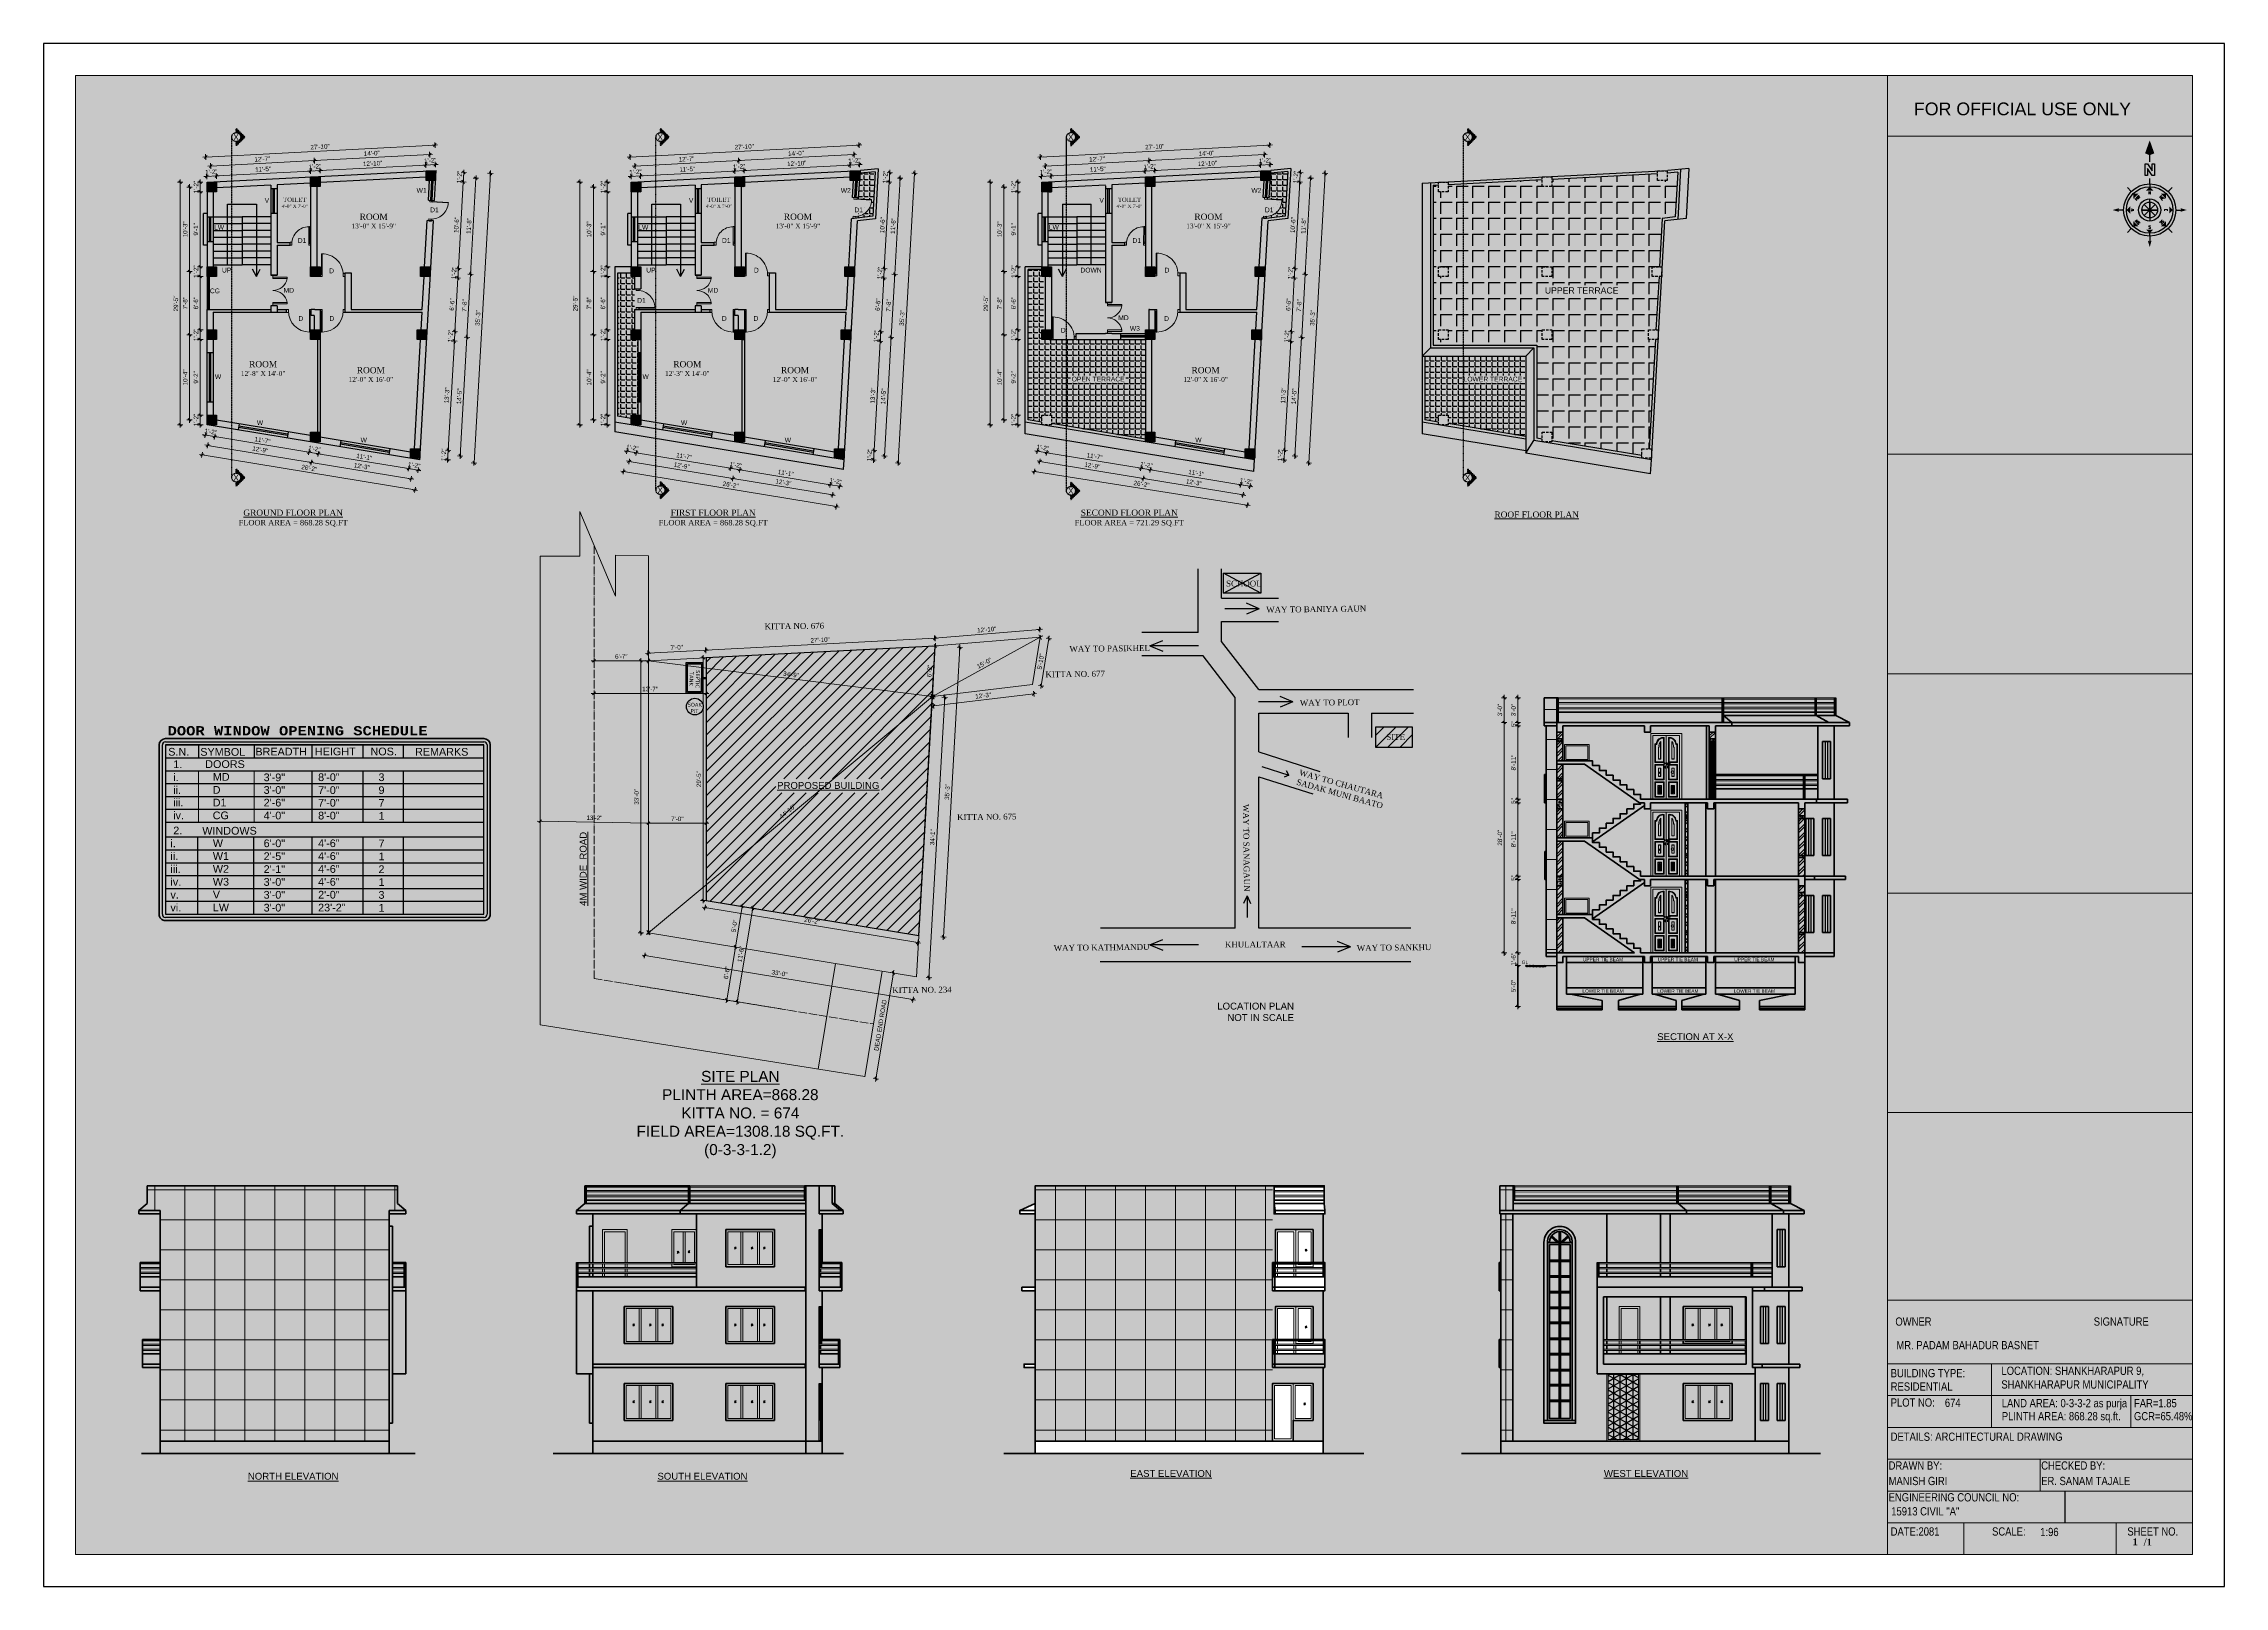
# Model space of a CAD drawing. Header units: inches. Extents: x -5587 to -2409, y -9590 to -7342.
import ezdxf
from ezdxf.enums import TextEntityAlignment as Align

# ---------------------------------------------------------------- set-up
doc = ezdxf.new("R2010")
doc.units = ezdxf.units.IN
doc.header["$LTSCALE"] = 0.5
doc.header["$MEASUREMENT"] = 0
doc.header["$PDMODE"] = 66
for name, pattern in [('ACAD_ISO04W100', [30, 24, -3, 0, -3]), ('CENTERX2', [4, 2.5, -0.5, 0.5, -0.5]), ('DASHED2', [0.375, 0.25, -0.125])]:
    doc.linetypes.add(name, pattern=pattern)
for name, color, linetype, lineweight in [('1', 7, 'Continuous', 25), ('A_hatch', 253, 'Continuous', 5), ('BOUNDARY', 210, 'Continuous', 35), ('DIM', 180, 'Continuous', 5), ('Dimention', 5, 'Continuous', 20), ('door', 202, 'Continuous', 5), ('ELE1', 3, 'Continuous', 9), ('elev 25', 143, 'Continuous', 20), ('ELEVATION', 85, 'Continuous', 9), ('HACTH', 8, 'Continuous', 5), ('TEXT', 220, 'Continuous', 9), ('Text 0.200', 122, 'Continuous', 20), ('Toilet', 7, 'Continuous', 25), ('wall', 20, 'Continuous', 40), ('win door light', 30, 'Continuous', 18), ('window', 6, 'Continuous', 13)]:
    doc.layers.add(name, color=color, linetype=linetype, lineweight=lineweight)
doc.layers.add('A-Sect-Iden', color=111, linetype='CENTERX2')
doc.layers.add('A-Wall', color=7, linetype='Continuous')
doc.styles.add('arial', font='arial.ttf')
doc.styles.add('COURIER', font='courbd.ttf')
doc.styles.add('HEADING', font='swissel.ttf')
doc.styles.add('ordinary', font='ARIALN.TTF')
doc.styles.add('Romans', font='romans.shx')
doc.styles.get("Standard").update_dxf_attribs({"font": 'arial.ttf'})
doc.styles.add('times new roman', font='times.ttf', dxfattribs={"height": 9})
doc.dimstyles.new('1 96', dxfattribs={"dimtxt": 6.5, "dimasz": 4, "dimexe": 0, "dimexo": 0, "dimgap": 3, "dimtad": 1, "dimdec": 0, "dimzin": 11, "dimdsep": 46, "dimlunit": 3, "dimtxsty": 'arial', "dimblk": 'oblique', "dimcen": 4, "dimse1": 1, "dimse2": 1, "dimclrd": 256, "dimclre": 256, "dimclrt": 256, "dimadec": 0, "dimazin": 0, "dimtfac": 1, "dimtdec": 0, "dimtix": 1, "dimtmove": 0, "dimatfit": 3, "dimldrblk": 'Arrow2', "dimfxl": 1, "dimtolj": 1, "dimtzin": 0, "dimlwd": -1, "dimlwe": 9, "dimarcsym": 0})
pattern_1 = [(0, (-13656.156, 0), (0, 8.25), [6, -2.25]), (90, (-13656.156, 0), (-8.25, 5e-16), [6, -2.25])]
pattern_2 = [(0, (-5959.153, 0), (0, 8.25), [6, -2.25]), (90, (-5959.153, 0), (-8.25, 5e-16), [6, -2.25])]
pattern_3 = [(45, (618.06221, 0), (-0.0883883476, 0.0883883476), [])]
pattern_4 = [(45, (1216.27863, 0), (-0.0883883476, 0.0883883476), [])]
pattern_5 = [(50, (3959.104, -157.617), (7.1726018, -0.6275213), [0.75, -8.25]), (355, (3959.104, -157.617), (-1.3875133, 7.5219213), [0.6, -6.6]), (100.451444, (3959.702, -157.669), (5.7850885, 6.8944), [0.637402, -7.011421]), (46.1842, (3959.104, -155.617), (10.672413, -1.655193), [1.125, -12.375]), (96.63564, (3959.994, -155.755), (9.346619, 9.741186), [0.956103, -10.517138]), (351.18416, (3959.104, -155.617), (9.346619, 9.741186), [0.9, -9.9]), (21, (3960.104, -156.117), (5.9690705, -4.026189), [0.75, -8.25]), (326, (3960.104, -156.117), (2.4331533, 7.2515005), [0.6, -6.6]), (71.451445, (3960.6016, -156.4525), (8.4022238, 3.2253115), [0.637402, -7.011421]), (37.5, (3959.1042, -157.617), (0.12159855, 3.32893854), [0, -6.52, 0, -6.7, 0, -6.625]), (7.5, (3959.1042, -157.617), (2.6306954, 3.9441171), [0, -3.82, 0, -6.37, 0, -2.525]), (327.5, (3956.8742, -157.617), (5.33822436, -0.2255487), [0, -2.5, 0, -7.8, 0, -10.35]), (317.5, (3955.874, -157.617), (5.8318617, 1.0010498), [0, -3.25, 0, -5.18, 0, -7.35])]
pattern_6 = [(45, (3959.104, -157.617), (-6.098796, 6.098796), []), (45, (3963.17, -157.617), (-6.098796, 6.098796), [])]
pattern_7 = [(45, (3955.104, -157.617), (-6.098796, 6.098796), []), (45, (3959.17, -157.617), (-6.098796, 6.098796), [])]
pattern_8 = [(50, (3955.104, -157.617), (7.1726018, -0.6275213), [0.75, -8.25]), (355, (3955.104, -157.617), (-1.3875133, 7.5219213), [0.6, -6.6]), (100.451444, (3955.702, -157.669), (5.7850885, 6.8944), [0.637402, -7.011421]), (46.1842, (3955.104, -155.617), (10.672413, -1.655193), [1.125, -12.375]), (96.63564, (3955.994, -155.755), (9.346619, 9.741186), [0.956103, -10.517138]), (351.18416, (3955.104, -155.617), (9.34662, 9.741186), [0.9, -9.9]), (21, (3956.104, -156.117), (5.9690705, -4.026189), [0.75, -8.25]), (326, (3956.104, -156.117), (2.4331533, 7.2515005), [0.6, -6.6]), (71.451445, (3956.6016, -156.4525), (8.4022238, 3.2253115), [0.637402, -7.011421]), (37.5, (3955.1042, -157.617), (0.12159855, 3.32893854), [0, -6.52, 0, -6.7, 0, -6.625]), (7.5, (3955.1042, -157.617), (2.6306954, 3.9441171), [0, -3.82, 0, -6.37, 0, -2.525]), (327.5, (3952.8742, -157.617), (5.33822436, -0.2255487), [0, -2.5, 0, -7.8, 0, -10.35]), (317.5, (3951.874, -157.617), (5.8318617, 1.0010498), [0, -3.25, 0, -5.18, 0, -7.35])]
pattern_9 = [(45, (3955.104, -45.617), (-6.098796, 6.098796), []), (45, (3959.17, -45.617), (-6.098796, 6.098796), [])]
pattern_10 = [(50, (3955.104, -45.617), (7.1726018, -0.6275213), [0.75, -8.25]), (355, (3955.104, -45.617), (-1.3875133, 7.5219213), [0.6, -6.6]), (100.451444, (3955.702, -45.669), (5.7850885, 6.8944), [0.637402, -7.011421]), (46.1842, (3955.104, -43.617), (10.672413, -1.655193), [1.125, -12.375]), (96.63564, (3955.994, -43.755), (9.346619, 9.741186), [0.956103, -10.517138]), (351.18416, (3955.104, -43.617), (9.34662, 9.741186), [0.9, -9.9]), (21, (3956.104, -44.117), (5.9690705, -4.026189), [0.75, -8.25]), (326, (3956.104, -44.117), (2.4331533, 7.2515005), [0.6, -6.6]), (71.451445, (3956.6016, -44.4525), (8.4022238, 3.2253115), [0.637402, -7.011421]), (37.5, (3955.1042, -45.617), (0.12159855, 3.32893854), [0, -6.52, 0, -6.7, 0, -6.625]), (7.5, (3955.1042, -45.617), (2.6306954, 3.9441171), [0, -3.82, 0, -6.37, 0, -2.525]), (327.5, (3952.8742, -45.617), (5.33822436, -0.2255487), [0, -2.5, 0, -7.8, 0, -10.35]), (317.5, (3951.874, -45.617), (5.8318617, 1.0010498), [0, -3.25, 0, -5.18, 0, -7.35])]

# ---------------------------------------------------------------- blocks, each defined once
blk = doc.blocks.new('Anno_North_J_Metric')
h = blk.add_hatch(color=0)
h.paths.add_polyline_path([(-4.17, 0), (-4.68, 0, 1), (4.68, 0), (4.17, 0, -1)])
h.paths.add_polyline_path([(1.41, 0), (2, 0, 1), (-2, 0), (-1.41, 0, -1)])
at = {"color": 0}
for p, q in [((-3.31, 3.31), (-4.01, 4.01)), ((0, 4.68), (0, 5.67)), ((3.31, 3.31), (4.01, 4.01)), ((-4.68, 0), (-5.67, 0)), ((-4.68, 0), (-4.17, 0)), ((-1.41, 0), (-2, 0)), ((1.41, 0), (-1.41, 0)), ((-1.41, 0), (1.41, 0)), ((1, 1), (-1, -1)), ((1, -1), (-1, 1)), ((-1, -1), (1, 1)), ((-1, 1), (1, -1)), ((0, -1.41), (0, 1.41)), ((0, 1.41), (0, -1.41)), ((1.41, 0), (2, 0)), ((4.68, 0), (4.17, 0)), ((4.68, 0), (5.67, 0)), ((8.67, 0), (9.83, 0)), ((-3.31, -3.31), (-4.01, -4.01)), ((3.31, -3.31), (4.01, -4.01)), ((0, -4.68), (0, -5.67))]:
    blk.add_line(p, q, dxfattribs=at)
at = {"color": 0, "linetype": 'ByBlock'}
for p, q in [((6.17, 0.82), (8.27, 0.82)), ((6.17, 0.4), (6.17, 0.82)), ((6.17, -0.44), (7.43, 0.4)), ((7.43, 0.4), (6.17, 0.4)), ((8.27, 0.4), (7.01, -0.44)), ((8.27, 0.82), (8.27, 0.4)), ((6.17, -0.86), (6.17, -0.44)), ((8.27, -0.86), (6.17, -0.86)), ((7.01, -0.44), (8.27, -0.44)), ((8.27, -0.44), (8.27, -0.86))]:
    blk.add_line(p, q, dxfattribs=at)
at = {"color": 0}
for radius in [4.68, 4.17, 2, 1.41]:
    blk.add_circle((0, 0), radius, dxfattribs=at)
for points in [[(0, 4.17), (0.67, 3.5), (-0.67, 3.5)], [(-0.33, 5.5), (0, 5.67), (0, 6.67)], [(0, 6.67), (0.33, 5.5), (0, 5.67)], [(-6.67, 0), (-5.5, 0.33), (-5.67, 0)], [(-5.5, -0.33), (-5.67, 0), (-6.67, 0)], [(-4.17, 0), (-3.5, 0.67), (-3.5, -0.67)], [(-2.95, 2.95), (-2, 2.95), (-2.95, 2)], [(2.95, 2.95), (2.95, 2), (2, 2.95)], [(4.17, 0), (3.5, -0.67), (3.5, 0.67)], [(12.5, 0), (10.17, 0.83), (9.83, 0)], [(9.83, 0), (10.17, -0.83), (12.5, 0)], [(-2.95, -2.95), (-2.95, -2), (-2, -2.95)], [(0, -4.17), (-0.67, -3.5), (0.67, -3.5)], [(2.95, -2.95), (2, -2.95), (2.95, -2)], [(0, -6.67), (-0.33, -5.5), (0, -5.67)], [(0.33, -5.5), (0, -5.67), (0, -6.67)]]:
    blk.add_solid(points, dxfattribs=at)
at = {"color": 0, "style": 'Romans'}
for s, rotation, p in [('S', 270, (-3.33, 0)), ('SW', 45, (-2, 2)), ('NW', 315, (2, 2)), ('N', 270, (2.83, 0)), ('SE', 135, (-2, -2)), ('E', 180, (0, -2.67)), ('NE', 225, (2, -2))]:
    blk.add_text(s, height=0.5, rotation=rotation, dxfattribs=at).set_placement(p, align=Align.CENTER)
blk.add_text('W', height=0.5, dxfattribs=at).set_placement((0, 2.83), align=Align.CENTER)
blk = doc.blocks.new('door')
at = {"layer": 'window', "ltscale": 0.002}
for p, q in [((-100562.7, -53980.3), (-100562.7, -53949.5)), ((-100561.8, -53949.5), (-100562.7, -53949.5)), ((-100561.8, -53980.3), (-100561.8, -53949.5)), ((-100561.8, -53980.3), (-100562.7, -53980.3))]:
    blk.add_line(p, q, dxfattribs=at)
for points in [[(-100596.1, -53982.5), (-100593.5, -53982.5), (-100593.5, -53978.2), (-100596.1, -53978.2)], [(-100560.1, -53982.5), (-100562.7, -53982.5), (-100562.7, -53978.2), (-100560.1, -53978.2)]]:
    blk.add_lwpolyline(points, close=True, dxfattribs=at)
blk.add_arc((-100562.7, -53980.4), 30.9, 89.9793, 179.9793, dxfattribs=at)
blk = doc.blocks.new('oblique')
at = {"lineweight": 9}
for p, q in [((1, 0), (-1, 0)), ((-0.5, -0.5), (0.5, 0.5)), ((0, 1), (0, -1))]:
    blk.add_line(p, q, dxfattribs=at)
blk = doc.blocks.new('*D888')
at = {"layer": 'Defpoints', "color": 0, "transparency": 16777216}
for p in [(-5198.1, -7528.1), (-5334.7, -7544.3), (-5197.7, -7536.5)]:
    blk.add_point(p, dxfattribs=at)
at = {"layer": 'DIM', "transparency": 16777216}
blk.add_line((-5335.1, -7535.2), (-5198.1, -7528.1), dxfattribs=at)
at = {"layer": 'DIM', "transparency": 16777216, "xscale": 4, "yscale": 4, "zscale": 4}
for p, rotation in [((-5198.1, -7528.1), 2.975964946178824), ((-5335.1, -7535.2), 182.9759649461788)]:
    blk.add_blockref('oblique', p, dxfattribs=dict(at, rotation=rotation))
at = {"layer": 'DIM', "transparency": 16777216, "insert": (-5266.9, -7525.3), "char_height": 6.5, "attachment_point": 5, "rotation": 2.976, "style": 'arial'}
blk.add_mtext('\\A1;11\'-5"', dxfattribs=at)
blk = doc.blocks.new('_Oblique')
at = {"color": 0, "linetype": 'ByBlock', "lineweight": -2}
blk.add_line((-0.5, -0.5), (0.5, 0.5), dxfattribs=at)
blk = doc.blocks.new('Arrow2')
for p, q in [((-4.1, 0.75), (-3.08, 0)), ((0, 0), (-4.1, 0.75)), ((-3.08, 0), (-4.1, -0.75)), ((-4.1, -0.75), (0, 0))]:
    blk.add_line(p, q)
blk.add_solid([(-4.1, 0.75), (0, 0), (-3.08, 0), (-4.1, -0.75)])
blk = doc.blocks.new('*D889')
at = {"layer": 'Defpoints', "color": 0, "transparency": 16777216}
for p in [(-5184.1, -7527.3), (-5197.7, -7536.5), (-5183.7, -7536.5)]:
    blk.add_point(p, dxfattribs=at)
at = {"layer": 'DIM', "transparency": 16777216}
for p, q in [((-5198.1, -7528.1), (-5202.1, -7528.3)), ((-5198.1, -7528.1), (-5184.1, -7527.3)), ((-5184.1, -7527.3), (-5180.1, -7527.1))]:
    blk.add_line(p, q, dxfattribs=at)
at = {"layer": 'DIM', "transparency": 16777216, "xscale": 4, "yscale": 4, "zscale": 4}
for p, rotation in [((-5198.1, -7528.1), 2.975964946178787), ((-5184.1, -7527.3), 182.9759649461788)]:
    blk.add_blockref('oblique', p, dxfattribs=dict(at, rotation=rotation))
at = {"layer": 'DIM', "transparency": 16777216, "insert": (-5191.4, -7521.4), "char_height": 6.5, "attachment_point": 5, "rotation": 2.976, "style": 'arial'}
blk.add_mtext('\\A1;1\'-2"', dxfattribs=at)
blk = doc.blocks.new('*D890')
at = {"layer": 'Defpoints', "color": 0, "transparency": 16777216}
for p in [(-5030, -7519.3), (-5029.6, -7527.7), (-5183.7, -7536.5)]:
    blk.add_point(p, dxfattribs=at)
at = {"layer": 'DIM', "transparency": 16777216}
blk.add_line((-5184.1, -7527.3), (-5030, -7519.3), dxfattribs=at)
at = {"layer": 'DIM', "transparency": 16777216, "xscale": 4, "yscale": 4, "zscale": 4}
for p, rotation in [((-5184.1, -7527.3), 182.9759649461788), ((-5030, -7519.3), 2.975964946178824)]:
    blk.add_blockref('oblique', p, dxfattribs=dict(at, rotation=rotation))
at = {"layer": 'DIM', "transparency": 16777216, "insert": (-5107.4, -7517), "char_height": 6.5, "attachment_point": 5, "rotation": 2.976, "style": 'arial'}
blk.add_mtext('\\A1;12\'-10"', dxfattribs=at)
blk = doc.blocks.new('*D891')
at = {"layer": 'Defpoints', "color": 0, "transparency": 16777216}
for p in [(-5029.6, -7527.7), (-5016.1, -7518.6), (-5015.6, -7527.7)]:
    blk.add_point(p, dxfattribs=at)
at = {"layer": 'DIM', "transparency": 16777216}
for p, q in [((-5030, -7519.3), (-5034, -7519.5)), ((-5030, -7519.3), (-5016.1, -7518.6)), ((-5016.1, -7518.6), (-5012.1, -7518.4))]:
    blk.add_line(p, q, dxfattribs=at)
at = {"layer": 'DIM', "transparency": 16777216, "xscale": 4, "yscale": 4, "zscale": 4}
for p, rotation in [((-5030, -7519.3), 2.975964946178787), ((-5016.1, -7518.6), 182.9759649461788)]:
    blk.add_blockref('oblique', p, dxfattribs=dict(at, rotation=rotation))
at = {"layer": 'DIM', "transparency": 16777216, "insert": (-5023.4, -7512.7), "char_height": 6.5, "attachment_point": 5, "rotation": 2.976, "style": 'arial'}
blk.add_mtext('\\A1;1\'-2"', dxfattribs=at)
blk = doc.blocks.new('*D892')
at = {"layer": 'Defpoints', "color": 0, "transparency": 16777216}
for p in [(-5192.3, -7512.8), (-5341.7, -7551.3), (-5190.7, -7543.5)]:
    blk.add_point(p, dxfattribs=at)
at = {"layer": 'DIM', "transparency": 16777216}
blk.add_line((-5343.3, -7520.7), (-5192.3, -7512.8), dxfattribs=at)
at = {"layer": 'DIM', "transparency": 16777216, "xscale": 4, "yscale": 4, "zscale": 4}
for p, rotation in [((-5343.3, -7520.7), 182.9759649461683), ((-5192.3, -7512.8), 2.975964946168366)]:
    blk.add_blockref('oblique', p, dxfattribs=dict(at, rotation=rotation))
at = {"layer": 'DIM', "transparency": 16777216, "insert": (-5268.1, -7510.5), "char_height": 6.5, "attachment_point": 5, "rotation": 2.976, "style": 'arial'}
blk.add_mtext('\\A1;12\'-7"', dxfattribs=at)
blk = doc.blocks.new('*D893')
at = {"layer": 'Defpoints', "color": 0, "transparency": 16777216}
for p in [(-5024.2, -7504.1), (-5190.7, -7543.5), (-5022.6, -7534.7)]:
    blk.add_point(p, dxfattribs=at)
at = {"layer": 'DIM', "transparency": 16777216}
blk.add_line((-5192.3, -7512.8), (-5024.2, -7504.1), dxfattribs=at)
at = {"layer": 'DIM', "transparency": 16777216, "xscale": 4, "yscale": 4, "zscale": 4}
for p, rotation in [((-5192.3, -7512.8), 182.9759649461788), ((-5024.2, -7504.1), 2.975964946178824)]:
    blk.add_blockref('oblique', p, dxfattribs=dict(at, rotation=rotation))
at = {"layer": 'DIM', "transparency": 16777216, "insert": (-5108.6, -7502.2), "char_height": 6.5, "attachment_point": 5, "rotation": 2.976, "style": 'arial'}
blk.add_mtext('\\A1;14\'-0"', dxfattribs=at)
blk = doc.blocks.new('*D894')
at = {"layer": 'Defpoints', "color": 0, "transparency": 16777216}
for p in [(-5350.6, -7507.6), (-5014.8, -7527), (-5348.7, -7544.3)]:
    blk.add_point(p, dxfattribs=at)
at = {"layer": 'DIM', "transparency": 16777216}
blk.add_line((-5016.7, -7490.2), (-5350.6, -7507.6), dxfattribs=at)
at = {"layer": 'DIM', "transparency": 16777216, "xscale": 4, "yscale": 4, "zscale": 4}
for p, rotation in [((-5016.7, -7490.2), 2.975964946168395), ((-5350.6, -7507.6), 182.9759649461684)]:
    blk.add_blockref('oblique', p, dxfattribs=dict(at, rotation=rotation))
at = {"layer": 'DIM', "transparency": 16777216, "insert": (-5184, -7492.6), "char_height": 6.5, "attachment_point": 5, "rotation": 2.976, "style": 'arial'}
blk.add_mtext('\\A1;27\'-10"', dxfattribs=at)
blk = doc.blocks.new('*D895')
at = {"layer": 'Defpoints', "color": 0, "transparency": 16777216}
for p in [(-5334.7, -7897.7), (-5337.5, -7915), (-5197.7, -7922.6)]:
    blk.add_point(p, dxfattribs=at)
at = {"layer": 'DIM', "transparency": 16777216}
blk.add_line((-5200.1, -7937.7), (-5337.5, -7915), dxfattribs=at)
at = {"layer": 'DIM', "transparency": 16777216, "xscale": 4, "yscale": 4, "zscale": 4}
for p, rotation in [((-5337.5, -7915), 170.6334039608127), ((-5200.1, -7937.7), 350.6334039608127)]:
    blk.add_blockref('oblique', p, dxfattribs=dict(at, rotation=rotation))
at = {"layer": 'DIM', "transparency": 16777216, "insert": (-5267.8, -7920.2), "char_height": 6.5, "attachment_point": 5, "rotation": 350.6334, "style": 'arial'}
blk.add_mtext('\\A1;11\'-7"', dxfattribs=at)
blk = doc.blocks.new('*D896')
at = {"layer": 'Defpoints', "color": 0, "transparency": 16777216}
for p in [(-5348.7, -7897.7), (-5334.7, -7897.7), (-5351.1, -7912.8)]:
    blk.add_point(p, dxfattribs=at)
at = {"layer": 'DIM', "transparency": 16777216}
for p, q in [((-5351.1, -7912.8), (-5355.1, -7912.1)), ((-5337.5, -7915), (-5351.1, -7912.8)), ((-5337.5, -7915), (-5333.6, -7915.7))]:
    blk.add_line(p, q, dxfattribs=at)
at = {"layer": 'DIM', "transparency": 16777216, "xscale": 4, "yscale": 4, "zscale": 4}
for p, rotation in [((-5351.1, -7912.8), 350.6334039608127), ((-5337.5, -7915), 170.6334039608127)]:
    blk.add_blockref('oblique', p, dxfattribs=dict(at, rotation=rotation))
at = {"layer": 'DIM', "transparency": 16777216, "insert": (-5343.3, -7907.7), "char_height": 6.5, "attachment_point": 5, "rotation": 350.6334, "style": 'arial'}
blk.add_mtext('\\A1;1\'-2"', dxfattribs=at)
blk = doc.blocks.new('*D897')
at = {"layer": 'Defpoints', "color": 0, "transparency": 16777216}
for p in [(-5197.7, -7922.6), (-5186.5, -7939.9), (-5183.7, -7922.6)]:
    blk.add_point(p, dxfattribs=at)
at = {"layer": 'DIM', "transparency": 16777216}
for p, q in [((-5200.1, -7937.7), (-5204.1, -7937)), ((-5200.1, -7937.7), (-5186.5, -7939.9)), ((-5186.5, -7939.9), (-5182.6, -7940.6))]:
    blk.add_line(p, q, dxfattribs=at)
at = {"layer": 'DIM', "transparency": 16777216, "xscale": 4, "yscale": 4, "zscale": 4}
for p, rotation in [((-5200.1, -7937.7), 350.6334039608127), ((-5186.5, -7939.9), 170.6334039608127)]:
    blk.add_blockref('oblique', p, dxfattribs=dict(at, rotation=rotation))
at = {"layer": 'DIM', "transparency": 16777216, "insert": (-5192.3, -7932.6), "char_height": 6.5, "attachment_point": 5, "rotation": 350.6334, "style": 'arial'}
blk.add_mtext('\\A1;1\'-2"', dxfattribs=at)
blk = doc.blocks.new('*D898')
at = {"layer": 'Defpoints', "color": 0, "transparency": 16777216}
for p in [(-5183.7, -7922.6), (-5054.9, -7961.6), (-5052.4, -7946.6)]:
    blk.add_point(p, dxfattribs=at)
at = {"layer": 'DIM', "transparency": 16777216}
blk.add_line((-5186.5, -7939.9), (-5054.9, -7961.6), dxfattribs=at)
at = {"layer": 'DIM', "transparency": 16777216, "xscale": 4, "yscale": 4, "zscale": 4}
for p, rotation in [((-5186.5, -7939.9), 170.6334039608127), ((-5054.9, -7961.6), 350.6334039608127)]:
    blk.add_blockref('oblique', p, dxfattribs=dict(at, rotation=rotation))
at = {"layer": 'DIM', "transparency": 16777216, "insert": (-5119.7, -7944.6), "char_height": 6.5, "attachment_point": 5, "rotation": 350.6334, "style": 'arial'}
blk.add_mtext('\\A1;11\'-1"', dxfattribs=at)
blk = doc.blocks.new('*D1003')
at = {"layer": 'Defpoints', "color": 0, "transparency": 16777216}
for p in [(-5052.4, -7946.6), (-5041, -7963.9), (-5038.5, -7948.9)]:
    blk.add_point(p, dxfattribs=at)
at = {"layer": 'DIM', "transparency": 16777216}
for p, q in [((-5054.9, -7961.6), (-5058.8, -7961)), ((-5054.9, -7961.6), (-5041, -7963.9)), ((-5041, -7963.9), (-5037.1, -7964.6))]:
    blk.add_line(p, q, dxfattribs=at)
at = {"layer": 'DIM', "transparency": 16777216, "xscale": 4, "yscale": 4, "zscale": 4}
for p, rotation in [((-5054.9, -7961.6), 350.6334039608127), ((-5041, -7963.9), 170.6334039608127)]:
    blk.add_blockref('oblique', p, dxfattribs=dict(at, rotation=rotation))
at = {"layer": 'DIM', "transparency": 16777216, "insert": (-5046.9, -7956.6), "char_height": 6.5, "attachment_point": 5, "rotation": 350.6334, "style": 'arial'}
blk.add_mtext('\\A1;1\'-2"', dxfattribs=at)
blk = doc.blocks.new('*D899')
at = {"layer": 'Defpoints', "color": 0, "transparency": 16777216}
for p in [(-5341.7, -7890.7), (-5190.7, -7915.6), (-5196.8, -7952.6)]:
    blk.add_point(p, dxfattribs=at)
at = {"layer": 'DIM', "transparency": 16777216}
blk.add_line((-5347.8, -7927.7), (-5196.8, -7952.6), dxfattribs=at)
at = {"layer": 'DIM', "transparency": 16777216, "xscale": 4, "yscale": 4, "zscale": 4}
for p, rotation in [((-5347.8, -7927.7), 170.633403960823), ((-5196.8, -7952.6), 350.633403960823)]:
    blk.add_blockref('oblique', p, dxfattribs=dict(at, rotation=rotation))
at = {"layer": 'DIM', "transparency": 16777216, "insert": (-5271.2, -7933.9), "char_height": 6.5, "attachment_point": 5, "rotation": 350.6334, "style": 'arial'}
blk.add_mtext('\\A1;12\'-9"', dxfattribs=at)
blk = doc.blocks.new('*D900')
at = {"layer": 'Defpoints', "color": 0, "transparency": 16777216}
for p in [(-5190.7, -7915.6), (-5045.4, -7939.6), (-5051.5, -7976.5)]:
    blk.add_point(p, dxfattribs=at)
at = {"layer": 'DIM', "transparency": 16777216}
blk.add_line((-5196.8, -7952.6), (-5051.5, -7976.5), dxfattribs=at)
at = {"layer": 'DIM', "transparency": 16777216, "xscale": 4, "yscale": 4, "zscale": 4}
for p, rotation in [((-5196.8, -7952.6), 170.6334039608127), ((-5051.5, -7976.5), 350.6334039608127)]:
    blk.add_blockref('oblique', p, dxfattribs=dict(at, rotation=rotation))
at = {"layer": 'DIM', "transparency": 16777216, "insert": (-5123.1, -7958.3), "char_height": 6.5, "attachment_point": 5, "rotation": 350.6334, "style": 'arial'}
blk.add_mtext('\\A1;12\'-3"', dxfattribs=at)
blk = doc.blocks.new('*D1004')
at = {"layer": 'Defpoints', "color": 0, "transparency": 16777216}
for p in [(-5348.7, -7897.7), (-5355.9, -7941.5), (-5038.5, -7948.9)]:
    blk.add_point(p, dxfattribs=at)
at = {"layer": 'DIM', "transparency": 16777216}
blk.add_line((-5045.8, -7992.7), (-5355.9, -7941.5), dxfattribs=at)
at = {"layer": 'DIM', "transparency": 16777216, "xscale": 4, "yscale": 4, "zscale": 4}
for p, rotation in [((-5355.9, -7941.5), 170.6334039608233), ((-5045.8, -7992.7), 350.6334039608233)]:
    blk.add_blockref('oblique', p, dxfattribs=dict(at, rotation=rotation))
at = {"layer": 'DIM', "transparency": 16777216, "insert": (-5199.8, -7960.9), "char_height": 6.5, "attachment_point": 5, "rotation": 350.6334, "style": 'arial'}
blk.add_mtext('\\A1;26\'-2"', dxfattribs=at)
blk = doc.blocks.new('*D901')
at = {"layer": 'Defpoints', "color": 0, "transparency": 16777216}
for p in [(-5358.5, -7773.6), (-5348.7, -7773.6), (-5348.7, -7883.7)]:
    blk.add_point(p, dxfattribs=at)
at = {"layer": 'DIM', "transparency": 16777216}
blk.add_line((-5358.5, -7883.7), (-5358.5, -7773.6), dxfattribs=at)
at = {"layer": 'DIM', "transparency": 16777216, "xscale": 4, "yscale": 4, "zscale": 4}
for p, rotation in [((-5358.5, -7773.6), 90), ((-5358.5, -7883.7), 270)]:
    blk.add_blockref('oblique', p, dxfattribs=dict(at, rotation=rotation))
at = {"layer": 'DIM', "transparency": 16777216, "insert": (-5364.8, -7828.7), "char_height": 6.5, "attachment_point": 5, "rotation": 90, "style": 'arial'}
blk.add_mtext('\\A1;9\'-2"', dxfattribs=at)
blk = doc.blocks.new('*D902')
at = {"layer": 'Defpoints', "color": 0, "transparency": 16777216}
for p in [(-5358.5, -7759.6), (-5348.7, -7759.6), (-5348.7, -7773.6)]:
    blk.add_point(p, dxfattribs=at)
at = {"layer": 'DIM', "transparency": 16777216}
for p, q in [((-5358.5, -7759.6), (-5358.5, -7755.6)), ((-5358.5, -7773.6), (-5358.5, -7759.6)), ((-5358.5, -7773.6), (-5358.5, -7777.6))]:
    blk.add_line(p, q, dxfattribs=at)
at = {"layer": 'DIM', "transparency": 16777216, "xscale": 4, "yscale": 4, "zscale": 4}
for p, rotation in [((-5358.5, -7759.6), 270), ((-5358.5, -7773.6), 90)]:
    blk.add_blockref('oblique', p, dxfattribs=dict(at, rotation=rotation))
at = {"layer": 'DIM', "transparency": 16777216, "insert": (-5364.8, -7766.6), "char_height": 6.5, "attachment_point": 5, "rotation": 90, "style": 'arial'}
blk.add_mtext('\\A1;1\'-2"', dxfattribs=at)
blk = doc.blocks.new('*D903')
at = {"layer": 'Defpoints', "color": 0, "transparency": 16777216}
for p in [(-5358.5, -7681.6), (-5348.7, -7681.6), (-5348.7, -7759.6)]:
    blk.add_point(p, dxfattribs=at)
at = {"layer": 'DIM', "transparency": 16777216}
blk.add_line((-5358.5, -7759.6), (-5358.5, -7681.6), dxfattribs=at)
at = {"layer": 'DIM', "transparency": 16777216, "xscale": 4, "yscale": 4, "zscale": 4}
for p, rotation in [((-5358.5, -7681.6), 90), ((-5358.5, -7759.6), 270)]:
    blk.add_blockref('oblique', p, dxfattribs=dict(at, rotation=rotation))
at = {"layer": 'DIM', "transparency": 16777216, "insert": (-5364.8, -7720.6), "char_height": 6.5, "attachment_point": 5, "rotation": 90, "style": 'arial'}
blk.add_mtext('\\A1;6\'-6"', dxfattribs=at)
blk = doc.blocks.new('*D904')
at = {"layer": 'Defpoints', "color": 0, "transparency": 16777216}
for p in [(-5358.6, -7667.6), (-5348.7, -7667.6), (-5348.7, -7681.6)]:
    blk.add_point(p, dxfattribs=at)
at = {"layer": 'DIM', "transparency": 16777216}
for p, q in [((-5358.6, -7667.6), (-5358.6, -7663.6)), ((-5358.6, -7681.6), (-5358.6, -7667.6)), ((-5358.6, -7681.6), (-5358.6, -7685.6))]:
    blk.add_line(p, q, dxfattribs=at)
at = {"layer": 'DIM', "transparency": 16777216, "xscale": 4, "yscale": 4, "zscale": 4}
for p, rotation in [((-5358.6, -7667.6), 270), ((-5358.6, -7681.6), 90)]:
    blk.add_blockref('oblique', p, dxfattribs=dict(at, rotation=rotation))
at = {"layer": 'DIM', "transparency": 16777216, "insert": (-5364.8, -7674.6), "char_height": 6.5, "attachment_point": 5, "rotation": 90, "style": 'arial'}
blk.add_mtext('\\A1;1\'-2"', dxfattribs=at)
blk = doc.blocks.new('*D905')
at = {"layer": 'Defpoints', "color": 0, "transparency": 16777216}
for p in [(-5358.6, -7558.3), (-5348.7, -7558.3), (-5348.7, -7667.6)]:
    blk.add_point(p, dxfattribs=at)
at = {"layer": 'DIM', "transparency": 16777216}
blk.add_line((-5358.6, -7667.6), (-5358.6, -7558.3), dxfattribs=at)
at = {"layer": 'DIM', "transparency": 16777216, "xscale": 4, "yscale": 4, "zscale": 4}
for p, rotation in [((-5358.6, -7558.3), 90), ((-5358.6, -7667.6), 270)]:
    blk.add_blockref('oblique', p, dxfattribs=dict(at, rotation=rotation))
at = {"layer": 'DIM', "transparency": 16777216, "insert": (-5364.9, -7613), "char_height": 6.5, "attachment_point": 5, "rotation": 90, "style": 'arial'}
blk.add_mtext('\\A1;9\'-1"', dxfattribs=at)
blk = doc.blocks.new('*D906')
at = {"layer": 'Defpoints', "color": 0, "transparency": 16777216}
for p in [(-5358.6, -7544.3), (-5348.7, -7544.3), (-5348.7, -7558.3)]:
    blk.add_point(p, dxfattribs=at)
at = {"layer": 'DIM', "transparency": 16777216}
for p, q in [((-5358.6, -7544.3), (-5358.6, -7540.3)), ((-5358.6, -7558.3), (-5358.6, -7544.3)), ((-5358.6, -7558.3), (-5358.6, -7562.3))]:
    blk.add_line(p, q, dxfattribs=at)
at = {"layer": 'DIM', "transparency": 16777216, "xscale": 4, "yscale": 4, "zscale": 4}
for p, rotation in [((-5358.6, -7544.3), 270), ((-5358.6, -7558.3), 90)]:
    blk.add_blockref('oblique', p, dxfattribs=dict(at, rotation=rotation))
at = {"layer": 'DIM', "transparency": 16777216, "insert": (-5364.8, -7551.3), "char_height": 6.5, "attachment_point": 5, "rotation": 90, "style": 'arial'}
blk.add_mtext('\\A1;1\'-2"', dxfattribs=at)
blk = doc.blocks.new('*D907')
at = {"layer": 'Defpoints', "color": 0, "transparency": 16777216}
for p in [(-5374.1, -7766.6), (-5341.7, -7766.6), (-5341.7, -7890.7)]:
    blk.add_point(p, dxfattribs=at)
at = {"layer": 'DIM', "transparency": 16777216}
blk.add_line((-5374.1, -7890.7), (-5374.1, -7766.6), dxfattribs=at)
at = {"layer": 'DIM', "transparency": 16777216, "xscale": 4, "yscale": 4, "zscale": 4}
for p, rotation in [((-5374.1, -7766.6), 90), ((-5374.1, -7890.7), 270)]:
    blk.add_blockref('oblique', p, dxfattribs=dict(at, rotation=rotation))
at = {"layer": 'DIM', "transparency": 16777216, "insert": (-5380.4, -7828.7), "char_height": 6.5, "attachment_point": 5, "rotation": 90, "style": 'arial'}
blk.add_mtext('\\A1;10\'-4"', dxfattribs=at)
blk = doc.blocks.new('*D908')
at = {"layer": 'Defpoints', "color": 0, "transparency": 16777216}
for p in [(-5374.1, -7674.6), (-5341.7, -7674.6), (-5341.7, -7766.6)]:
    blk.add_point(p, dxfattribs=at)
at = {"layer": 'DIM', "transparency": 16777216}
blk.add_line((-5374.1, -7766.6), (-5374.1, -7674.6), dxfattribs=at)
at = {"layer": 'DIM', "transparency": 16777216, "xscale": 4, "yscale": 4, "zscale": 4}
for p, rotation in [((-5374.1, -7674.6), 90), ((-5374.1, -7766.6), 270)]:
    blk.add_blockref('oblique', p, dxfattribs=dict(at, rotation=rotation))
at = {"layer": 'DIM', "transparency": 16777216, "insert": (-5380.4, -7720.6), "char_height": 6.5, "attachment_point": 5, "rotation": 90, "style": 'arial'}
blk.add_mtext('\\A1;7\'-8"', dxfattribs=at)
blk = doc.blocks.new('*D909')
at = {"layer": 'Defpoints', "color": 0, "transparency": 16777216}
for p in [(-5374.2, -7551.3), (-5341.7, -7551.3), (-5341.7, -7674.6)]:
    blk.add_point(p, dxfattribs=at)
at = {"layer": 'DIM', "transparency": 16777216}
blk.add_line((-5374.2, -7674.6), (-5374.2, -7551.3), dxfattribs=at)
at = {"layer": 'DIM', "transparency": 16777216, "xscale": 4, "yscale": 4, "zscale": 4}
for p, rotation in [((-5374.2, -7551.3), 90), ((-5374.2, -7674.6), 270)]:
    blk.add_blockref('oblique', p, dxfattribs=dict(at, rotation=rotation))
at = {"layer": 'DIM', "transparency": 16777216, "insert": (-5380.5, -7613), "char_height": 6.5, "attachment_point": 5, "rotation": 90, "style": 'arial'}
blk.add_mtext('\\A1;10\'-3"', dxfattribs=at)
blk = doc.blocks.new('*D910')
at = {"layer": 'Defpoints', "color": 0, "transparency": 16777216}
for p in [(-5387.7, -7544.3), (-5348.7, -7544.3), (-5348.7, -7897.7)]:
    blk.add_point(p, dxfattribs=at)
at = {"layer": 'DIM', "transparency": 16777216}
blk.add_line((-5387.7, -7897.7), (-5387.7, -7544.3), dxfattribs=at)
at = {"layer": 'DIM', "transparency": 16777216, "xscale": 4, "yscale": 4, "zscale": 4}
for p, rotation in [((-5387.7, -7544.3), 90), ((-5387.7, -7897.7), 270)]:
    blk.add_blockref('oblique', p, dxfattribs=dict(at, rotation=rotation))
at = {"layer": 'DIM', "transparency": 16777216, "insert": (-5394, -7721), "char_height": 6.5, "attachment_point": 5, "rotation": 90, "style": 'arial'}
blk.add_mtext('\\A1;29\'-5"', dxfattribs=at)
blk = doc.blocks.new('*D911')
at = {"layer": 'Defpoints', "color": 0, "transparency": 16777216}
for p in [(-5015.6, -7527.7), (-4974.5, -7530.1), (-5015.6, -7541.7)]:
    blk.add_point(p, dxfattribs=at)
at = {"layer": 'DIM', "transparency": 16777216}
for p, q in [((-4975.3, -7544), (-4974.5, -7530.1)), ((-4974.5, -7530.1), (-4974.3, -7526.1)), ((-4975.3, -7544), (-4975.5, -7548))]:
    blk.add_line(p, q, dxfattribs=at)
at = {"layer": 'DIM', "transparency": 16777216, "xscale": 4, "yscale": 4, "zscale": 4}
for p, rotation in [((-4974.5, -7530.1), 266.7745133990512), ((-4975.3, -7544), 86.77451339905117)]:
    blk.add_blockref('oblique', p, dxfattribs=dict(at, rotation=rotation))
at = {"layer": 'DIM', "transparency": 16777216, "insert": (-4981.1, -7536.7), "char_height": 6.5, "attachment_point": 5, "rotation": 86.7745, "style": 'arial'}
blk.add_mtext('\\A1;1\'-2"', dxfattribs=at)
blk = doc.blocks.new('*D912')
at = {"layer": 'Defpoints', "color": 0, "transparency": 16777216}
for p in [(-5015.6, -7541.7), (-5023.5, -7667.6), (-4982.4, -7669.9)]:
    blk.add_point(p, dxfattribs=at)
at = {"layer": 'DIM', "transparency": 16777216}
blk.add_line((-4975.3, -7544), (-4982.4, -7669.9), dxfattribs=at)
at = {"layer": 'DIM', "transparency": 16777216, "xscale": 4, "yscale": 4, "zscale": 4}
for p, rotation in [((-4975.3, -7544), 86.77451339905117), ((-4982.4, -7669.9), 266.7745133990512)]:
    blk.add_blockref('oblique', p, dxfattribs=dict(at, rotation=rotation))
at = {"layer": 'DIM', "transparency": 16777216, "insert": (-4985.1, -7606.6), "char_height": 6.5, "attachment_point": 5, "rotation": 86.7745, "style": 'arial'}
blk.add_mtext('\\A1;10\'-6"', dxfattribs=at)
blk = doc.blocks.new('*D913')
at = {"layer": 'Defpoints', "color": 0, "transparency": 16777216}
for p in [(-5023.5, -7667.6), (-5023.5, -7681.6), (-4983.2, -7683.9)]:
    blk.add_point(p, dxfattribs=at)
at = {"layer": 'DIM', "transparency": 16777216}
for p, q in [((-4983.2, -7683.9), (-4983.4, -7687.9)), ((-4982.4, -7669.9), (-4983.2, -7683.9)), ((-4982.4, -7669.9), (-4982.1, -7665.9))]:
    blk.add_line(p, q, dxfattribs=at)
at = {"layer": 'DIM', "transparency": 16777216, "xscale": 4, "yscale": 4, "zscale": 4}
for p, rotation in [((-4983.2, -7683.9), 86.77451339905117), ((-4982.4, -7669.9), 266.7745133990512)]:
    blk.add_blockref('oblique', p, dxfattribs=dict(at, rotation=rotation))
at = {"layer": 'DIM', "transparency": 16777216, "insert": (-4989, -7676.5), "char_height": 6.5, "attachment_point": 5, "rotation": 86.7745, "style": 'arial'}
blk.add_mtext('\\A1;1\'-2"', dxfattribs=at)
blk = doc.blocks.new('*D914')
at = {"layer": 'Defpoints', "color": 0, "transparency": 16777216}
for p in [(-5023.5, -7681.6), (-5028.6, -7759.6), (-4987.5, -7761.9)]:
    blk.add_point(p, dxfattribs=at)
at = {"layer": 'DIM', "transparency": 16777216}
blk.add_line((-4983.2, -7683.9), (-4987.5, -7761.9), dxfattribs=at)
at = {"layer": 'DIM', "transparency": 16777216, "xscale": 4, "yscale": 4, "zscale": 4}
for p, rotation in [((-4983.2, -7683.9), 86.77451339905117), ((-4987.5, -7761.9), 266.7745133990512)]:
    blk.add_blockref('oblique', p, dxfattribs=dict(at, rotation=rotation))
at = {"layer": 'DIM', "transparency": 16777216, "insert": (-4991.7, -7722.5), "char_height": 6.5, "attachment_point": 5, "rotation": 86.7745, "style": 'arial'}
blk.add_mtext('\\A1;6\'-6"', dxfattribs=at)
blk = doc.blocks.new('*D915')
at = {"layer": 'Defpoints', "color": 0, "transparency": 16777216}
for p in [(-5028.7, -7773.6), (-5028.6, -7759.6), (-4988.3, -7775.8)]:
    blk.add_point(p, dxfattribs=at)
at = {"layer": 'DIM', "transparency": 16777216}
for p, q in [((-4988.3, -7775.8), (-4988.6, -7779.8)), ((-4987.5, -7761.9), (-4988.3, -7775.8)), ((-4987.5, -7761.9), (-4987.3, -7757.9))]:
    blk.add_line(p, q, dxfattribs=at)
at = {"layer": 'DIM', "transparency": 16777216, "xscale": 4, "yscale": 4, "zscale": 4}
for p, rotation in [((-4988.3, -7775.8), 86.77451339905117), ((-4987.5, -7761.9), 266.7745133990512)]:
    blk.add_blockref('oblique', p, dxfattribs=dict(at, rotation=rotation))
at = {"layer": 'DIM', "transparency": 16777216, "insert": (-4994.2, -7768.5), "char_height": 6.5, "attachment_point": 5, "rotation": 86.7745, "style": 'arial'}
blk.add_mtext('\\A1;1\'-2"', dxfattribs=at)
blk = doc.blocks.new('*D916')
at = {"layer": 'Defpoints', "color": 0, "transparency": 16777216}
for p in [(-5028.7, -7773.6), (-5038.5, -7932.6), (-4997.3, -7934.9)]:
    blk.add_point(p, dxfattribs=at)
at = {"layer": 'DIM', "transparency": 16777216}
blk.add_line((-4988.3, -7775.8), (-4997.3, -7934.9), dxfattribs=at)
at = {"layer": 'DIM', "transparency": 16777216, "xscale": 4, "yscale": 4, "zscale": 4}
for p, rotation in [((-4988.3, -7775.8), 86.77451339905117), ((-4997.3, -7934.9), 266.7745133990512)]:
    blk.add_blockref('oblique', p, dxfattribs=dict(at, rotation=rotation))
at = {"layer": 'DIM', "transparency": 16777216, "insert": (-4999.1, -7855), "char_height": 6.5, "attachment_point": 5, "rotation": 86.7745, "style": 'arial'}
blk.add_mtext('\\A1;13\'-3"', dxfattribs=at)
blk = doc.blocks.new('*D883')
at = {"layer": 'Defpoints', "color": 0, "transparency": 16777216}
for p in [(-5038.5, -7932.6), (-5038.4, -7946.5), (-4998.1, -7948.8)]:
    blk.add_point(p, dxfattribs=at)
at = {"layer": 'DIM', "transparency": 16777216}
for p, q in [((-4997.3, -7934.9), (-4998.1, -7948.8)), ((-4997.3, -7934.9), (-4997.1, -7930.9)), ((-4998.1, -7948.8), (-4998.3, -7952.8))]:
    blk.add_line(p, q, dxfattribs=at)
at = {"layer": 'DIM', "transparency": 16777216, "xscale": 4, "yscale": 4, "zscale": 4}
for p, rotation in [((-4997.3, -7934.9), 266.7745133990512), ((-4998.1, -7948.8), 86.77451339905117)]:
    blk.add_blockref('oblique', p, dxfattribs=dict(at, rotation=rotation))
at = {"layer": 'DIM', "transparency": 16777216, "insert": (-5003.9, -7941.5), "char_height": 6.5, "attachment_point": 5, "rotation": 86.7745, "style": 'arial'}
blk.add_mtext('\\A1;1\'-2"', dxfattribs=at)
blk = doc.blocks.new('*D884')
at = {"layer": 'Defpoints', "color": 0, "transparency": 16777216}
for p in [(-5035.7, -7766.6), (-4969.9, -7770.3), (-5045.4, -7939.6)]:
    blk.add_point(p, dxfattribs=at)
at = {"layer": 'DIM', "transparency": 16777216}
blk.add_line((-4979.7, -7943.3), (-4969.9, -7770.3), dxfattribs=at)
at = {"layer": 'DIM', "transparency": 16777216, "xscale": 4, "yscale": 4, "zscale": 4}
for p, rotation in [((-4969.9, -7770.3), 86.77450968717898), ((-4979.7, -7943.3), 266.774509687179)]:
    blk.add_blockref('oblique', p, dxfattribs=dict(at, rotation=rotation))
at = {"layer": 'DIM', "transparency": 16777216, "insert": (-4981.1, -7856.4), "char_height": 6.5, "attachment_point": 5, "rotation": 86.7745, "style": 'arial'}
blk.add_mtext('\\A1;14\'-5"', dxfattribs=at)
blk = doc.blocks.new('*D885')
at = {"layer": 'Defpoints', "color": 0, "transparency": 16777216}
for p in [(-5030.5, -7674.6), (-4964.7, -7678.3), (-5035.7, -7766.6)]:
    blk.add_point(p, dxfattribs=at)
at = {"layer": 'DIM', "transparency": 16777216}
blk.add_line((-4969.9, -7770.3), (-4964.7, -7678.3), dxfattribs=at)
at = {"layer": 'DIM', "transparency": 16777216, "xscale": 4, "yscale": 4, "zscale": 4}
for p, rotation in [((-4964.7, -7678.3), 86.77451339905117), ((-4969.9, -7770.3), 266.7745133990512)]:
    blk.add_blockref('oblique', p, dxfattribs=dict(at, rotation=rotation))
at = {"layer": 'DIM', "transparency": 16777216, "insert": (-4973.6, -7723.9), "char_height": 6.5, "attachment_point": 5, "rotation": 86.7745, "style": 'arial'}
blk.add_mtext('\\A1;7\'-8"', dxfattribs=at)
blk = doc.blocks.new('*D886')
at = {"layer": 'Defpoints', "color": 0, "transparency": 16777216}
for p in [(-5022.6, -7534.7), (-4956.9, -7538.4), (-5030.5, -7674.6)]:
    blk.add_point(p, dxfattribs=at)
at = {"layer": 'DIM', "transparency": 16777216}
blk.add_line((-4964.7, -7678.3), (-4956.9, -7538.4), dxfattribs=at)
at = {"layer": 'DIM', "transparency": 16777216, "xscale": 4, "yscale": 4, "zscale": 4}
for p, rotation in [((-4956.9, -7538.4), 86.77451339905117), ((-4964.7, -7678.3), 266.7745133990512)]:
    blk.add_blockref('oblique', p, dxfattribs=dict(at, rotation=rotation))
at = {"layer": 'DIM', "transparency": 16777216, "insert": (-4967.1, -7608), "char_height": 6.5, "attachment_point": 5, "rotation": 86.7745, "style": 'arial'}
blk.add_mtext('\\A1;11\'-8"', dxfattribs=at)
blk = doc.blocks.new('*D887')
at = {"layer": 'Defpoints', "color": 0, "transparency": 16777216}
for p in [(-5014.8, -7527), (-4935.8, -7531.4), (-5038.5, -7948.9)]:
    blk.add_point(p, dxfattribs=at)
at = {"layer": 'DIM', "transparency": 16777216}
blk.add_line((-4959.6, -7953.3), (-4935.8, -7531.4), dxfattribs=at)
at = {"layer": 'DIM', "transparency": 16777216, "xscale": 4, "yscale": 4, "zscale": 4}
for p, rotation in [((-4935.8, -7531.4), 86.77451339904515), ((-4959.6, -7953.3), 266.7745133990452)]:
    blk.add_blockref('oblique', p, dxfattribs=dict(at, rotation=rotation))
at = {"layer": 'DIM', "transparency": 16777216, "insert": (-4954, -7742), "char_height": 6.5, "attachment_point": 5, "rotation": 86.7745, "style": 'arial'}
blk.add_mtext('\\A1;35\'-3"', dxfattribs=at)
blk = doc.blocks.new('*D970')
at = {"layer": 'Defpoints', "color": 0, "transparency": 16777216}
for p in [(-4580, -7528.1), (-4716.6, -7544.3), (-4579.6, -7536.5)]:
    blk.add_point(p, dxfattribs=at)
at = {"layer": 'DIM', "transparency": 16777216}
blk.add_line((-4717.1, -7535.2), (-4580, -7528.1), dxfattribs=at)
at = {"layer": 'DIM', "transparency": 16777216, "xscale": 4, "yscale": 4, "zscale": 4}
for p, rotation in [((-4580, -7528.1), 2.975964946178824), ((-4717.1, -7535.2), 182.9759649461788)]:
    blk.add_blockref('oblique', p, dxfattribs=dict(at, rotation=rotation))
at = {"layer": 'DIM', "transparency": 16777216, "insert": (-4648.9, -7525.3), "char_height": 6.5, "attachment_point": 5, "rotation": 2.976, "style": 'arial'}
blk.add_mtext('\\A1;11\'-5"', dxfattribs=at)
blk = doc.blocks.new('*D971')
at = {"layer": 'Defpoints', "color": 0, "transparency": 16777216}
for p in [(-4566.1, -7527.3), (-4579.6, -7536.5), (-4565.6, -7536.5)]:
    blk.add_point(p, dxfattribs=at)
at = {"layer": 'DIM', "transparency": 16777216}
for p, q in [((-4580, -7528.1), (-4584, -7528.3)), ((-4580, -7528.1), (-4566.1, -7527.3)), ((-4566.1, -7527.3), (-4562.1, -7527.1))]:
    blk.add_line(p, q, dxfattribs=at)
at = {"layer": 'DIM', "transparency": 16777216, "xscale": 4, "yscale": 4, "zscale": 4}
for p, rotation in [((-4580, -7528.1), 2.975964946178787), ((-4566.1, -7527.3), 182.9759649461788)]:
    blk.add_blockref('oblique', p, dxfattribs=dict(at, rotation=rotation))
at = {"layer": 'DIM', "transparency": 16777216, "insert": (-4573.4, -7521.4), "char_height": 6.5, "attachment_point": 5, "rotation": 2.976, "style": 'arial'}
blk.add_mtext('\\A1;1\'-2"', dxfattribs=at)
blk = doc.blocks.new('*D972')
at = {"layer": 'Defpoints', "color": 0, "transparency": 16777216}
for p in [(-4412, -7519.3), (-4411.5, -7527.6), (-4565.6, -7536.5)]:
    blk.add_point(p, dxfattribs=at)
at = {"layer": 'DIM', "transparency": 16777216}
blk.add_line((-4566.1, -7527.3), (-4412, -7519.3), dxfattribs=at)
at = {"layer": 'DIM', "transparency": 16777216, "xscale": 4, "yscale": 4, "zscale": 4}
for p, rotation in [((-4566.1, -7527.3), 182.9759649461788), ((-4412, -7519.3), 2.975964946178824)]:
    blk.add_blockref('oblique', p, dxfattribs=dict(at, rotation=rotation))
at = {"layer": 'DIM', "transparency": 16777216, "insert": (-4489.4, -7517), "char_height": 6.5, "attachment_point": 5, "rotation": 2.976, "style": 'arial'}
blk.add_mtext('\\A1;12\'-10"', dxfattribs=at)
blk = doc.blocks.new('*D973')
at = {"layer": 'Defpoints', "color": 0, "transparency": 16777216}
for p in [(-4411.5, -7527.6), (-4398, -7518.6), (-4397.5, -7527.7)]:
    blk.add_point(p, dxfattribs=at)
at = {"layer": 'DIM', "transparency": 16777216}
for p, q in [((-4412, -7519.3), (-4416, -7519.5)), ((-4412, -7519.3), (-4398, -7518.6)), ((-4398, -7518.6), (-4394, -7518.4))]:
    blk.add_line(p, q, dxfattribs=at)
at = {"layer": 'DIM', "transparency": 16777216, "xscale": 4, "yscale": 4, "zscale": 4}
for p, rotation in [((-4412, -7519.3), 2.975964946178787), ((-4398, -7518.6), 182.9759649461788)]:
    blk.add_blockref('oblique', p, dxfattribs=dict(at, rotation=rotation))
at = {"layer": 'DIM', "transparency": 16777216, "insert": (-4405.3, -7512.7), "char_height": 6.5, "attachment_point": 5, "rotation": 2.976, "style": 'arial'}
blk.add_mtext('\\A1;1\'-2"', dxfattribs=at)
blk = doc.blocks.new('*D974')
at = {"layer": 'Defpoints', "color": 0, "transparency": 16777216}
for p in [(-4574.2, -7512.8), (-4723.6, -7551.3), (-4572.6, -7543.5)]:
    blk.add_point(p, dxfattribs=at)
at = {"layer": 'DIM', "transparency": 16777216}
blk.add_line((-4725.2, -7520.7), (-4574.2, -7512.8), dxfattribs=at)
at = {"layer": 'DIM', "transparency": 16777216, "xscale": 4, "yscale": 4, "zscale": 4}
for p, rotation in [((-4725.2, -7520.7), 182.9759649461684), ((-4574.2, -7512.8), 2.975964946168405)]:
    blk.add_blockref('oblique', p, dxfattribs=dict(at, rotation=rotation))
at = {"layer": 'DIM', "transparency": 16777216, "insert": (-4650, -7510.5), "char_height": 6.5, "attachment_point": 5, "rotation": 2.976, "style": 'arial'}
blk.add_mtext('\\A1;12\'-7"', dxfattribs=at)
blk = doc.blocks.new('*D975')
at = {"layer": 'Defpoints', "color": 0, "transparency": 16777216}
for p in [(-4406.1, -7504.1), (-4572.6, -7543.5), (-4404.5, -7534.7)]:
    blk.add_point(p, dxfattribs=at)
at = {"layer": 'DIM', "transparency": 16777216}
blk.add_line((-4574.2, -7512.8), (-4406.1, -7504.1), dxfattribs=at)
at = {"layer": 'DIM', "transparency": 16777216, "xscale": 4, "yscale": 4, "zscale": 4}
for p, rotation in [((-4574.2, -7512.8), 182.9759649461788), ((-4406.1, -7504.1), 2.975964946178824)]:
    blk.add_blockref('oblique', p, dxfattribs=dict(at, rotation=rotation))
at = {"layer": 'DIM', "transparency": 16777216, "insert": (-4490.5, -7502.2), "char_height": 6.5, "attachment_point": 5, "rotation": 2.976, "style": 'arial'}
blk.add_mtext('\\A1;14\'-0"', dxfattribs=at)
blk = doc.blocks.new('*D976')
at = {"layer": 'Defpoints', "color": 0, "transparency": 16777216}
for p in [(-4732.5, -7507.6), (-4396.7, -7527), (-4730.6, -7544.3)]:
    blk.add_point(p, dxfattribs=at)
at = {"layer": 'DIM', "transparency": 16777216}
blk.add_line((-4398.6, -7490.2), (-4732.5, -7507.6), dxfattribs=at)
at = {"layer": 'DIM', "transparency": 16777216, "xscale": 4, "yscale": 4, "zscale": 4}
for p, rotation in [((-4398.6, -7490.2), 2.975964946168395), ((-4732.5, -7507.6), 182.9759649461684)]:
    blk.add_blockref('oblique', p, dxfattribs=dict(at, rotation=rotation))
at = {"layer": 'DIM', "transparency": 16777216, "insert": (-4565.9, -7492.6), "char_height": 6.5, "attachment_point": 5, "rotation": 2.976, "style": 'arial'}
blk.add_mtext('\\A1;27\'-10"', dxfattribs=at)
blk = doc.blocks.new('*D977')
at = {"layer": 'Defpoints', "color": 0, "transparency": 16777216}
for p in [(-4716.6, -7897.7), (-4723.3, -7938.5), (-4579.6, -7922.6)]:
    blk.add_point(p, dxfattribs=at)
at = {"layer": 'DIM', "transparency": 16777216}
blk.add_line((-4585.9, -7961.1), (-4723.3, -7938.5), dxfattribs=at)
at = {"layer": 'DIM', "transparency": 16777216, "xscale": 4, "yscale": 4, "zscale": 4}
for p, rotation in [((-4723.3, -7938.5), 170.6334039608126), ((-4585.9, -7961.1), 350.6334039608126)]:
    blk.add_blockref('oblique', p, dxfattribs=dict(at, rotation=rotation))
at = {"layer": 'DIM', "transparency": 16777216, "insert": (-4653.6, -7943.6), "char_height": 6.5, "attachment_point": 5, "rotation": 350.6334, "style": 'arial'}
blk.add_mtext('\\A1;11\'-7"', dxfattribs=at)
blk = doc.blocks.new('*D978')
at = {"layer": 'Defpoints', "color": 0, "transparency": 16777216}
for p in [(-4730.6, -7897.7), (-4716.6, -7897.7), (-4736.9, -7936.2)]:
    blk.add_point(p, dxfattribs=at)
at = {"layer": 'DIM', "transparency": 16777216}
for p, q in [((-4736.9, -7936.2), (-4740.9, -7935.6)), ((-4723.3, -7938.5), (-4736.9, -7936.2)), ((-4723.3, -7938.5), (-4719.4, -7939.1))]:
    blk.add_line(p, q, dxfattribs=at)
at = {"layer": 'DIM', "transparency": 16777216, "xscale": 4, "yscale": 4, "zscale": 4}
for p, rotation in [((-4736.9, -7936.2), 350.6334039608126), ((-4723.3, -7938.5), 170.6334039608126)]:
    blk.add_blockref('oblique', p, dxfattribs=dict(at, rotation=rotation))
at = {"layer": 'DIM', "transparency": 16777216, "insert": (-4729.1, -7931.1), "char_height": 6.5, "attachment_point": 5, "rotation": 350.6334, "style": 'arial'}
blk.add_mtext('\\A1;1\'-2"', dxfattribs=at)
blk = doc.blocks.new('*D979')
at = {"layer": 'Defpoints', "color": 0, "transparency": 16777216}
for p in [(-4579.6, -7922.6), (-4565.6, -7922.6), (-4572.3, -7963.4)]:
    blk.add_point(p, dxfattribs=at)
at = {"layer": 'DIM', "transparency": 16777216}
for p, q in [((-4585.9, -7961.1), (-4589.9, -7960.5)), ((-4585.9, -7961.1), (-4572.3, -7963.4)), ((-4572.3, -7963.4), (-4568.4, -7964))]:
    blk.add_line(p, q, dxfattribs=at)
at = {"layer": 'DIM', "transparency": 16777216, "xscale": 4, "yscale": 4, "zscale": 4}
for p, rotation in [((-4585.9, -7961.1), 350.6334039608126), ((-4572.3, -7963.4), 170.6334039608126)]:
    blk.add_blockref('oblique', p, dxfattribs=dict(at, rotation=rotation))
at = {"layer": 'DIM', "transparency": 16777216, "insert": (-4578.1, -7956.1), "char_height": 6.5, "attachment_point": 5, "rotation": 350.6334, "style": 'arial'}
blk.add_mtext('\\A1;1\'-2"', dxfattribs=at)
blk = doc.blocks.new('*D980')
at = {"layer": 'Defpoints', "color": 0, "transparency": 16777216}
for p in [(-4565.6, -7922.6), (-4434.4, -7946.6), (-4440.7, -7985.1)]:
    blk.add_point(p, dxfattribs=at)
at = {"layer": 'DIM', "transparency": 16777216}
blk.add_line((-4572.3, -7963.4), (-4440.7, -7985.1), dxfattribs=at)
at = {"layer": 'DIM', "transparency": 16777216, "xscale": 4, "yscale": 4, "zscale": 4}
for p, rotation in [((-4572.3, -7963.4), 170.6334039608126), ((-4440.7, -7985.1), 350.6334039608126)]:
    blk.add_blockref('oblique', p, dxfattribs=dict(at, rotation=rotation))
at = {"layer": 'DIM', "transparency": 16777216, "insert": (-4505.5, -7968), "char_height": 6.5, "attachment_point": 5, "rotation": 350.6334, "style": 'arial'}
blk.add_mtext('\\A1;11\'-1"', dxfattribs=at)
blk = doc.blocks.new('*D981')
at = {"layer": 'Defpoints', "color": 0, "transparency": 16777216}
for p in [(-4434.4, -7946.6), (-4420.5, -7948.9), (-4426.8, -7987.4)]:
    blk.add_point(p, dxfattribs=at)
at = {"layer": 'DIM', "transparency": 16777216}
for p, q in [((-4440.7, -7985.1), (-4444.7, -7984.4)), ((-4440.7, -7985.1), (-4426.8, -7987.4)), ((-4426.8, -7987.4), (-4422.9, -7988))]:
    blk.add_line(p, q, dxfattribs=at)
at = {"layer": 'DIM', "transparency": 16777216, "xscale": 4, "yscale": 4, "zscale": 4}
for p, rotation in [((-4440.7, -7985.1), 350.6334039608126), ((-4426.8, -7987.4), 170.6334039608126)]:
    blk.add_blockref('oblique', p, dxfattribs=dict(at, rotation=rotation))
at = {"layer": 'DIM', "transparency": 16777216, "insert": (-4432.7, -7980), "char_height": 6.5, "attachment_point": 5, "rotation": 350.6334, "style": 'arial'}
blk.add_mtext('\\A1;1\'-2"', dxfattribs=at)
blk = doc.blocks.new('*D982')
at = {"layer": 'Defpoints', "color": 0, "transparency": 16777216}
for p in [(-4723.6, -7890.7), (-4572.6, -7915.6), (-4582.6, -7976)]:
    blk.add_point(p, dxfattribs=at)
at = {"layer": 'DIM', "transparency": 16777216}
blk.add_line((-4733.6, -7951.1), (-4582.6, -7976), dxfattribs=at)
at = {"layer": 'DIM', "transparency": 16777216, "xscale": 4, "yscale": 4, "zscale": 4}
for p, rotation in [((-4733.6, -7951.1), 170.6334039608231), ((-4582.6, -7976), 350.6334039608231)]:
    blk.add_blockref('oblique', p, dxfattribs=dict(at, rotation=rotation))
at = {"layer": 'DIM', "transparency": 16777216, "insert": (-4657, -7957.3), "char_height": 6.5, "attachment_point": 5, "rotation": 350.6334, "style": 'arial'}
blk.add_mtext('\\A1;12\'-9"', dxfattribs=at)
blk = doc.blocks.new('*D983')
at = {"layer": 'Defpoints', "color": 0, "transparency": 16777216}
for p in [(-4572.6, -7915.6), (-4427.4, -7939.6), (-4437.3, -7999.9)]:
    blk.add_point(p, dxfattribs=at)
at = {"layer": 'DIM', "transparency": 16777216}
blk.add_line((-4582.6, -7976), (-4437.3, -7999.9), dxfattribs=at)
at = {"layer": 'DIM', "transparency": 16777216, "xscale": 4, "yscale": 4, "zscale": 4}
for p, rotation in [((-4582.6, -7976), 170.6334039608126), ((-4437.3, -7999.9), 350.6334039608126)]:
    blk.add_blockref('oblique', p, dxfattribs=dict(at, rotation=rotation))
at = {"layer": 'DIM', "transparency": 16777216, "insert": (-4508.9, -7981.7), "char_height": 6.5, "attachment_point": 5, "rotation": 350.6334, "style": 'arial'}
blk.add_mtext('\\A1;12\'-3"', dxfattribs=at)
blk = doc.blocks.new('*D984')
at = {"layer": 'Defpoints', "color": 0, "transparency": 16777216}
for p in [(-4730.6, -7897.7), (-4741.8, -7965.8), (-4420.5, -7948.9)]:
    blk.add_point(p, dxfattribs=at)
at = {"layer": 'DIM', "transparency": 16777216}
blk.add_line((-4431.7, -8017), (-4741.8, -7965.8), dxfattribs=at)
at = {"layer": 'DIM', "transparency": 16777216, "xscale": 4, "yscale": 4, "zscale": 4}
for p, rotation in [((-4741.8, -7965.8), 170.6334039608233), ((-4431.7, -8017), 350.6334039608233)]:
    blk.add_blockref('oblique', p, dxfattribs=dict(at, rotation=rotation))
at = {"layer": 'DIM', "transparency": 16777216, "insert": (-4585.7, -7985.2), "char_height": 6.5, "attachment_point": 5, "rotation": 350.6334, "style": 'arial'}
blk.add_mtext('\\A1;26\'-2"', dxfattribs=at)
blk = doc.blocks.new('*D985')
at = {"layer": 'Defpoints', "color": 0, "transparency": 16777216}
for p in [(-4765.4, -7883.7), (-4730.6, -7883.7), (-4730.6, -7897.7)]:
    blk.add_point(p, dxfattribs=at)
at = {"layer": 'DIM', "transparency": 16777216}
for p, q in [((-4765.4, -7883.7), (-4765.4, -7879.7)), ((-4765.4, -7897.7), (-4765.4, -7883.7)), ((-4765.4, -7897.7), (-4765.4, -7901.7))]:
    blk.add_line(p, q, dxfattribs=at)
at = {"layer": 'DIM', "transparency": 16777216, "xscale": 4, "yscale": 4, "zscale": 4}
for p, rotation in [((-4765.4, -7883.7), 270), ((-4765.4, -7897.7), 90)]:
    blk.add_blockref('oblique', p, dxfattribs=dict(at, rotation=rotation))
at = {"layer": 'DIM', "transparency": 16777216, "insert": (-4771.7, -7890.7), "char_height": 6.5, "attachment_point": 5, "rotation": 90, "style": 'arial'}
blk.add_mtext('\\A1;1\'-2"', dxfattribs=at)
blk = doc.blocks.new('*D986')
at = {"layer": 'Defpoints', "color": 0, "transparency": 16777216}
for p in [(-4765.4, -7773.6), (-4730.6, -7773.6), (-4730.6, -7883.7)]:
    blk.add_point(p, dxfattribs=at)
at = {"layer": 'DIM', "transparency": 16777216}
blk.add_line((-4765.4, -7883.7), (-4765.4, -7773.6), dxfattribs=at)
at = {"layer": 'DIM', "transparency": 16777216, "xscale": 4, "yscale": 4, "zscale": 4}
for p, rotation in [((-4765.4, -7773.6), 90), ((-4765.4, -7883.7), 270)]:
    blk.add_blockref('oblique', p, dxfattribs=dict(at, rotation=rotation))
at = {"layer": 'DIM', "transparency": 16777216, "insert": (-4771.7, -7828.7), "char_height": 6.5, "attachment_point": 5, "rotation": 90, "style": 'arial'}
blk.add_mtext('\\A1;9\'-2"', dxfattribs=at)
blk = doc.blocks.new('*D987')
at = {"layer": 'Defpoints', "color": 0, "transparency": 16777216}
for p in [(-4765.4, -7759.6), (-4730.6, -7759.6), (-4730.6, -7773.6)]:
    blk.add_point(p, dxfattribs=at)
at = {"layer": 'DIM', "transparency": 16777216}
for p, q in [((-4765.4, -7759.6), (-4765.4, -7755.6)), ((-4765.4, -7773.6), (-4765.4, -7759.6)), ((-4765.4, -7773.6), (-4765.4, -7777.6))]:
    blk.add_line(p, q, dxfattribs=at)
at = {"layer": 'DIM', "transparency": 16777216, "xscale": 4, "yscale": 4, "zscale": 4}
for p, rotation in [((-4765.4, -7759.6), 270), ((-4765.4, -7773.6), 90)]:
    blk.add_blockref('oblique', p, dxfattribs=dict(at, rotation=rotation))
at = {"layer": 'DIM', "transparency": 16777216, "insert": (-4771.7, -7766.6), "char_height": 6.5, "attachment_point": 5, "rotation": 90, "style": 'arial'}
blk.add_mtext('\\A1;1\'-2"', dxfattribs=at)
blk = doc.blocks.new('*D988')
at = {"layer": 'Defpoints', "color": 0, "transparency": 16777216}
for p in [(-4765.4, -7681.6), (-4730.6, -7681.6), (-4730.6, -7759.6)]:
    blk.add_point(p, dxfattribs=at)
at = {"layer": 'DIM', "transparency": 16777216}
blk.add_line((-4765.4, -7759.6), (-4765.4, -7681.6), dxfattribs=at)
at = {"layer": 'DIM', "transparency": 16777216, "xscale": 4, "yscale": 4, "zscale": 4}
for p, rotation in [((-4765.4, -7681.6), 90), ((-4765.4, -7759.6), 270)]:
    blk.add_blockref('oblique', p, dxfattribs=dict(at, rotation=rotation))
at = {"layer": 'DIM', "transparency": 16777216, "insert": (-4771.7, -7720.6), "char_height": 6.5, "attachment_point": 5, "rotation": 90, "style": 'arial'}
blk.add_mtext('\\A1;6\'-6"', dxfattribs=at)
blk = doc.blocks.new('*D989')
at = {"layer": 'Defpoints', "color": 0, "transparency": 16777216}
for p in [(-4765.4, -7667.6), (-4730.6, -7667.6), (-4730.6, -7681.6)]:
    blk.add_point(p, dxfattribs=at)
at = {"layer": 'DIM', "transparency": 16777216}
for p, q in [((-4765.4, -7667.6), (-4765.4, -7663.6)), ((-4765.4, -7681.6), (-4765.4, -7667.6)), ((-4765.4, -7681.6), (-4765.4, -7685.6))]:
    blk.add_line(p, q, dxfattribs=at)
at = {"layer": 'DIM', "transparency": 16777216, "xscale": 4, "yscale": 4, "zscale": 4}
for p, rotation in [((-4765.4, -7667.6), 270), ((-4765.4, -7681.6), 90)]:
    blk.add_blockref('oblique', p, dxfattribs=dict(at, rotation=rotation))
at = {"layer": 'DIM', "transparency": 16777216, "insert": (-4771.7, -7674.6), "char_height": 6.5, "attachment_point": 5, "rotation": 90, "style": 'arial'}
blk.add_mtext('\\A1;1\'-2"', dxfattribs=at)
blk = doc.blocks.new('*D990')
at = {"layer": 'Defpoints', "color": 0, "transparency": 16777216}
for p in [(-4765.4, -7558.3), (-4730.6, -7558.3), (-4730.6, -7667.6)]:
    blk.add_point(p, dxfattribs=at)
at = {"layer": 'DIM', "transparency": 16777216}
blk.add_line((-4765.4, -7667.6), (-4765.4, -7558.3), dxfattribs=at)
at = {"layer": 'DIM', "transparency": 16777216, "xscale": 4, "yscale": 4, "zscale": 4}
for p, rotation in [((-4765.4, -7558.3), 90), ((-4765.4, -7667.6), 270)]:
    blk.add_blockref('oblique', p, dxfattribs=dict(at, rotation=rotation))
at = {"layer": 'DIM', "transparency": 16777216, "insert": (-4771.7, -7613), "char_height": 6.5, "attachment_point": 5, "rotation": 90, "style": 'arial'}
blk.add_mtext('\\A1;9\'-1"', dxfattribs=at)
blk = doc.blocks.new('*D917')
at = {"layer": 'Defpoints', "color": 0, "transparency": 16777216}
for p in [(-4765.4, -7544.3), (-4730.6, -7558.3), (-4730.5, -7544.3)]:
    blk.add_point(p, dxfattribs=at)
at = {"layer": 'DIM', "transparency": 16777216}
for p, q in [((-4765.4, -7544.3), (-4765.4, -7540.3)), ((-4765.4, -7558.3), (-4765.4, -7544.3)), ((-4765.4, -7558.3), (-4765.4, -7562.3))]:
    blk.add_line(p, q, dxfattribs=at)
at = {"layer": 'DIM', "transparency": 16777216, "xscale": 4, "yscale": 4, "zscale": 4}
for p, rotation in [((-4765.4, -7544.3), 270), ((-4765.4, -7558.3), 90)]:
    blk.add_blockref('oblique', p, dxfattribs=dict(at, rotation=rotation))
at = {"layer": 'DIM', "transparency": 16777216, "insert": (-4771.7, -7551.3), "char_height": 6.5, "attachment_point": 5, "rotation": 90, "style": 'arial'}
blk.add_mtext('\\A1;1\'-2"', dxfattribs=at)
blk = doc.blocks.new('*D918')
at = {"layer": 'Defpoints', "color": 0, "transparency": 16777216}
for p in [(-4785.7, -7766.6), (-4723.6, -7766.6), (-4723.6, -7890.7)]:
    blk.add_point(p, dxfattribs=at)
at = {"layer": 'DIM', "transparency": 16777216}
blk.add_line((-4785.7, -7890.7), (-4785.7, -7766.6), dxfattribs=at)
at = {"layer": 'DIM', "transparency": 16777216, "xscale": 4, "yscale": 4, "zscale": 4}
for p, rotation in [((-4785.7, -7766.6), 90), ((-4785.7, -7890.7), 270)]:
    blk.add_blockref('oblique', p, dxfattribs=dict(at, rotation=rotation))
at = {"layer": 'DIM', "transparency": 16777216, "insert": (-4792, -7828.7), "char_height": 6.5, "attachment_point": 5, "rotation": 90, "style": 'arial'}
blk.add_mtext('\\A1;10\'-4"', dxfattribs=at)
blk = doc.blocks.new('*D919')
at = {"layer": 'Defpoints', "color": 0, "transparency": 16777216}
for p in [(-4785.7, -7674.6), (-4723.6, -7674.6), (-4723.6, -7766.6)]:
    blk.add_point(p, dxfattribs=at)
at = {"layer": 'DIM', "transparency": 16777216}
blk.add_line((-4785.7, -7766.6), (-4785.7, -7674.6), dxfattribs=at)
at = {"layer": 'DIM', "transparency": 16777216, "xscale": 4, "yscale": 4, "zscale": 4}
for p, rotation in [((-4785.7, -7674.6), 90), ((-4785.7, -7766.6), 270)]:
    blk.add_blockref('oblique', p, dxfattribs=dict(at, rotation=rotation))
at = {"layer": 'DIM', "transparency": 16777216, "insert": (-4792, -7720.6), "char_height": 6.5, "attachment_point": 5, "rotation": 90, "style": 'arial'}
blk.add_mtext('\\A1;7\'-8"', dxfattribs=at)
blk = doc.blocks.new('*D920')
at = {"layer": 'Defpoints', "color": 0, "transparency": 16777216}
for p in [(-4785.7, -7551.3), (-4723.6, -7551.3), (-4723.6, -7674.6)]:
    blk.add_point(p, dxfattribs=at)
at = {"layer": 'DIM', "transparency": 16777216}
blk.add_line((-4785.7, -7674.6), (-4785.7, -7551.3), dxfattribs=at)
at = {"layer": 'DIM', "transparency": 16777216, "xscale": 4, "yscale": 4, "zscale": 4}
for p, rotation in [((-4785.7, -7551.3), 90), ((-4785.7, -7674.6), 270)]:
    blk.add_blockref('oblique', p, dxfattribs=dict(at, rotation=rotation))
at = {"layer": 'DIM', "transparency": 16777216, "insert": (-4792, -7613), "char_height": 6.5, "attachment_point": 5, "rotation": 90, "style": 'arial'}
blk.add_mtext('\\A1;10\'-3"', dxfattribs=at)
blk = doc.blocks.new('*D921')
at = {"layer": 'Defpoints', "color": 0, "transparency": 16777216}
for p in [(-4805.7, -7544.3), (-4730.6, -7544.3), (-4730.6, -7897.7)]:
    blk.add_point(p, dxfattribs=at)
at = {"layer": 'DIM', "transparency": 16777216}
blk.add_line((-4805.7, -7897.7), (-4805.7, -7544.3), dxfattribs=at)
at = {"layer": 'DIM', "transparency": 16777216, "xscale": 4, "yscale": 4, "zscale": 4}
for p, rotation in [((-4805.7, -7544.3), 90), ((-4805.7, -7897.7), 270)]:
    blk.add_blockref('oblique', p, dxfattribs=dict(at, rotation=rotation))
at = {"layer": 'DIM', "transparency": 16777216, "insert": (-4812, -7721), "char_height": 6.5, "attachment_point": 5, "rotation": 90, "style": 'arial'}
blk.add_mtext('\\A1;29\'-5"', dxfattribs=at)
blk = doc.blocks.new('*D922')
at = {"layer": 'Defpoints', "color": 0, "transparency": 16777216}
for p in [(-4397.5, -7527.7), (-4353.9, -7530.2), (-4397.5, -7541.7)]:
    blk.add_point(p, dxfattribs=at)
at = {"layer": 'DIM', "transparency": 16777216}
for p, q in [((-4354.7, -7544.2), (-4353.9, -7530.2)), ((-4353.9, -7530.2), (-4353.7, -7526.2)), ((-4354.7, -7544.2), (-4354.9, -7548.1))]:
    blk.add_line(p, q, dxfattribs=at)
at = {"layer": 'DIM', "transparency": 16777216, "xscale": 4, "yscale": 4, "zscale": 4}
for p, rotation in [((-4353.9, -7530.2), 266.7745133990512), ((-4354.7, -7544.2), 86.77451339905117)]:
    blk.add_blockref('oblique', p, dxfattribs=dict(at, rotation=rotation))
at = {"layer": 'DIM', "transparency": 16777216, "insert": (-4360.5, -7536.8), "char_height": 6.5, "attachment_point": 5, "rotation": 86.7745, "style": 'arial'}
blk.add_mtext('\\A1;1\'-2"', dxfattribs=at)
blk = doc.blocks.new('*D923')
at = {"layer": 'Defpoints', "color": 0, "transparency": 16777216}
for p in [(-4397.5, -7541.7), (-4405.4, -7667.6), (-4361.8, -7670.1)]:
    blk.add_point(p, dxfattribs=at)
at = {"layer": 'DIM', "transparency": 16777216}
blk.add_line((-4354.7, -7544.2), (-4361.8, -7670.1), dxfattribs=at)
at = {"layer": 'DIM', "transparency": 16777216, "xscale": 4, "yscale": 4, "zscale": 4}
for p, rotation in [((-4354.7, -7544.2), 86.77451339905117), ((-4361.8, -7670.1), 266.7745133990512)]:
    blk.add_blockref('oblique', p, dxfattribs=dict(at, rotation=rotation))
at = {"layer": 'DIM', "transparency": 16777216, "insert": (-4364.5, -7606.8), "char_height": 6.5, "attachment_point": 5, "rotation": 86.7745, "style": 'arial'}
blk.add_mtext('\\A1;10\'-6"', dxfattribs=at)
blk = doc.blocks.new('*D924')
at = {"layer": 'Defpoints', "color": 0, "transparency": 16777216}
for p in [(-4405.4, -7667.6), (-4405.4, -7681.6), (-4362.6, -7684)]:
    blk.add_point(p, dxfattribs=at)
at = {"layer": 'DIM', "transparency": 16777216}
for p, q in [((-4362.6, -7684), (-4362.8, -7688)), ((-4361.8, -7670.1), (-4362.6, -7684)), ((-4361.8, -7670.1), (-4361.6, -7666.1))]:
    blk.add_line(p, q, dxfattribs=at)
at = {"layer": 'DIM', "transparency": 16777216, "xscale": 4, "yscale": 4, "zscale": 4}
for p, rotation in [((-4362.6, -7684), 86.77451339905117), ((-4361.8, -7670.1), 266.7745133990512)]:
    blk.add_blockref('oblique', p, dxfattribs=dict(at, rotation=rotation))
at = {"layer": 'DIM', "transparency": 16777216, "insert": (-4368.4, -7676.7), "char_height": 6.5, "attachment_point": 5, "rotation": 86.7745, "style": 'arial'}
blk.add_mtext('\\A1;1\'-2"', dxfattribs=at)
blk = doc.blocks.new('*D925')
at = {"layer": 'Defpoints', "color": 0, "transparency": 16777216}
for p in [(-4405.4, -7681.6), (-4410.6, -7759.6), (-4367, -7762)]:
    blk.add_point(p, dxfattribs=at)
at = {"layer": 'DIM', "transparency": 16777216}
blk.add_line((-4362.6, -7684), (-4367, -7762), dxfattribs=at)
at = {"layer": 'DIM', "transparency": 16777216, "xscale": 4, "yscale": 4, "zscale": 4}
for p, rotation in [((-4362.6, -7684), 86.77451339905117), ((-4367, -7762), 266.7745133990512)]:
    blk.add_blockref('oblique', p, dxfattribs=dict(at, rotation=rotation))
at = {"layer": 'DIM', "transparency": 16777216, "insert": (-4371.1, -7722.7), "char_height": 6.5, "attachment_point": 5, "rotation": 86.7745, "style": 'arial'}
blk.add_mtext('\\A1;6\'-6"', dxfattribs=at)
blk = doc.blocks.new('*D926')
at = {"layer": 'Defpoints', "color": 0, "transparency": 16777216}
for p in [(-4410.6, -7759.6), (-4410.6, -7773.6), (-4367.8, -7776)]:
    blk.add_point(p, dxfattribs=at)
at = {"layer": 'DIM', "transparency": 16777216}
for p, q in [((-4367.8, -7776), (-4368, -7780)), ((-4367, -7762), (-4367.8, -7776)), ((-4367, -7762), (-4366.7, -7758))]:
    blk.add_line(p, q, dxfattribs=at)
at = {"layer": 'DIM', "transparency": 16777216, "xscale": 4, "yscale": 4, "zscale": 4}
for p, rotation in [((-4367.8, -7776), 86.77451339905117), ((-4367, -7762), 266.7745133990512)]:
    blk.add_blockref('oblique', p, dxfattribs=dict(at, rotation=rotation))
at = {"layer": 'DIM', "transparency": 16777216, "insert": (-4373.6, -7768.7), "char_height": 6.5, "attachment_point": 5, "rotation": 86.7745, "style": 'arial'}
blk.add_mtext('\\A1;1\'-2"', dxfattribs=at)
blk = doc.blocks.new('*D927')
at = {"layer": 'Defpoints', "color": 0, "transparency": 16777216}
for p in [(-4410.6, -7773.6), (-4420.4, -7932.6), (-4376.7, -7935.1)]:
    blk.add_point(p, dxfattribs=at)
at = {"layer": 'DIM', "transparency": 16777216}
blk.add_line((-4367.8, -7776), (-4376.7, -7935.1), dxfattribs=at)
at = {"layer": 'DIM', "transparency": 16777216, "xscale": 4, "yscale": 4, "zscale": 4}
for p, rotation in [((-4367.8, -7776), 86.77451339905117), ((-4376.7, -7935.1), 266.7745133990512)]:
    blk.add_blockref('oblique', p, dxfattribs=dict(at, rotation=rotation))
at = {"layer": 'DIM', "transparency": 16777216, "insert": (-4378.5, -7855.2), "char_height": 6.5, "attachment_point": 5, "rotation": 86.7745, "style": 'arial'}
blk.add_mtext('\\A1;13\'-3"', dxfattribs=at)
blk = doc.blocks.new('*D928')
at = {"layer": 'Defpoints', "color": 0, "transparency": 16777216}
for p in [(-4420.4, -7932.6), (-4420.4, -7946.6), (-4377.5, -7949)]:
    blk.add_point(p, dxfattribs=at)
at = {"layer": 'DIM', "transparency": 16777216}
for p, q in [((-4376.7, -7935.1), (-4377.5, -7949)), ((-4376.7, -7935.1), (-4376.5, -7931.1)), ((-4377.5, -7949), (-4377.7, -7953))]:
    blk.add_line(p, q, dxfattribs=at)
at = {"layer": 'DIM', "transparency": 16777216, "xscale": 4, "yscale": 4, "zscale": 4}
for p, rotation in [((-4376.7, -7935.1), 266.7745133990512), ((-4377.5, -7949), 86.77451339905117)]:
    blk.add_blockref('oblique', p, dxfattribs=dict(at, rotation=rotation))
at = {"layer": 'DIM', "transparency": 16777216, "insert": (-4383.4, -7941.7), "char_height": 6.5, "attachment_point": 5, "rotation": 86.7745, "style": 'arial'}
blk.add_mtext('\\A1;1\'-2"', dxfattribs=at)
blk = doc.blocks.new('*D929')
at = {"layer": 'Defpoints', "color": 0, "transparency": 16777216}
for p in [(-4417.6, -7766.6), (-4351.9, -7770.3), (-4427.4, -7939.6)]:
    blk.add_point(p, dxfattribs=at)
at = {"layer": 'DIM', "transparency": 16777216}
blk.add_line((-4361.6, -7943.3), (-4351.9, -7770.3), dxfattribs=at)
at = {"layer": 'DIM', "transparency": 16777216, "xscale": 4, "yscale": 4, "zscale": 4}
for p, rotation in [((-4351.9, -7770.3), 86.77450968717898), ((-4361.6, -7943.3), 266.774509687179)]:
    blk.add_blockref('oblique', p, dxfattribs=dict(at, rotation=rotation))
at = {"layer": 'DIM', "transparency": 16777216, "insert": (-4363.1, -7856.4), "char_height": 6.5, "attachment_point": 5, "rotation": 86.7745, "style": 'arial'}
blk.add_mtext('\\A1;14\'-5"', dxfattribs=at)
blk = doc.blocks.new('*D930')
at = {"layer": 'Defpoints', "color": 0, "transparency": 16777216}
for p in [(-4412.4, -7674.6), (-4346.7, -7678.3), (-4417.6, -7766.6)]:
    blk.add_point(p, dxfattribs=at)
at = {"layer": 'DIM', "transparency": 16777216}
blk.add_line((-4351.9, -7770.3), (-4346.7, -7678.3), dxfattribs=at)
at = {"layer": 'DIM', "transparency": 16777216, "xscale": 4, "yscale": 4, "zscale": 4}
for p, rotation in [((-4346.7, -7678.3), 86.77451339905117), ((-4351.9, -7770.3), 266.7745133990512)]:
    blk.add_blockref('oblique', p, dxfattribs=dict(at, rotation=rotation))
at = {"layer": 'DIM', "transparency": 16777216, "insert": (-4355.6, -7723.9), "char_height": 6.5, "attachment_point": 5, "rotation": 86.7745, "style": 'arial'}
blk.add_mtext('\\A1;7\'-8"', dxfattribs=at)
blk = doc.blocks.new('*D931')
at = {"layer": 'Defpoints', "color": 0, "transparency": 16777216}
for p in [(-4404.5, -7534.7), (-4338.8, -7538.4), (-4412.4, -7674.6)]:
    blk.add_point(p, dxfattribs=at)
at = {"layer": 'DIM', "transparency": 16777216}
blk.add_line((-4346.7, -7678.3), (-4338.8, -7538.4), dxfattribs=at)
at = {"layer": 'DIM', "transparency": 16777216, "xscale": 4, "yscale": 4, "zscale": 4}
for p, rotation in [((-4338.8, -7538.4), 86.77451339905117), ((-4346.7, -7678.3), 266.7745133990512)]:
    blk.add_blockref('oblique', p, dxfattribs=dict(at, rotation=rotation))
at = {"layer": 'DIM', "transparency": 16777216, "insert": (-4349, -7608), "char_height": 6.5, "attachment_point": 5, "rotation": 86.7745, "style": 'arial'}
blk.add_mtext('\\A1;11\'-8"', dxfattribs=at)
blk = doc.blocks.new('*D932')
at = {"layer": 'Defpoints', "color": 0, "transparency": 16777216}
for p in [(-4396.7, -7527), (-4317.8, -7531.4), (-4420.5, -7948.9)]:
    blk.add_point(p, dxfattribs=at)
at = {"layer": 'DIM', "transparency": 16777216}
blk.add_line((-4341.6, -7953.3), (-4317.8, -7531.4), dxfattribs=at)
at = {"layer": 'DIM', "transparency": 16777216, "xscale": 4, "yscale": 4, "zscale": 4}
for p, rotation in [((-4317.8, -7531.4), 86.77451339904515), ((-4341.6, -7953.3), 266.7745133990452)]:
    blk.add_blockref('oblique', p, dxfattribs=dict(at, rotation=rotation))
at = {"layer": 'DIM', "transparency": 16777216, "insert": (-4336, -7742), "char_height": 6.5, "attachment_point": 5, "rotation": 86.7745, "style": 'arial'}
blk.add_mtext('\\A1;35\'-3"', dxfattribs=at)
blk = doc.blocks.new('*D933')
at = {"layer": 'Defpoints', "color": 0, "transparency": 16777216}
for p in [(-3981.8, -7528.1), (-4118.4, -7544.3), (-3981.4, -7536.5)]:
    blk.add_point(p, dxfattribs=at)
at = {"layer": 'DIM', "transparency": 16777216}
blk.add_line((-4118.9, -7535.2), (-3981.8, -7528.1), dxfattribs=at)
at = {"layer": 'DIM', "transparency": 16777216, "xscale": 4, "yscale": 4, "zscale": 4}
for p, rotation in [((-3981.8, -7528.1), 2.975964946178773), ((-4118.9, -7535.2), 182.9759649461788)]:
    blk.add_blockref('oblique', p, dxfattribs=dict(at, rotation=rotation))
at = {"layer": 'DIM', "transparency": 16777216, "insert": (-4050.7, -7525.3), "char_height": 6.5, "attachment_point": 5, "rotation": 2.976, "style": 'arial'}
blk.add_mtext('\\A1;11\'-5"', dxfattribs=at)
blk = doc.blocks.new('*D934')
at = {"layer": 'Defpoints', "color": 0, "transparency": 16777216}
for p in [(-3967.9, -7527.3), (-3981.4, -7536.5), (-3967.4, -7536.5)]:
    blk.add_point(p, dxfattribs=at)
at = {"layer": 'DIM', "transparency": 16777216}
for p, q in [((-3981.8, -7528.1), (-3985.8, -7528.3)), ((-3981.8, -7528.1), (-3967.9, -7527.3)), ((-3967.9, -7527.3), (-3963.9, -7527.1))]:
    blk.add_line(p, q, dxfattribs=at)
at = {"layer": 'DIM', "transparency": 16777216, "xscale": 4, "yscale": 4, "zscale": 4}
for p, rotation in [((-3981.8, -7528.1), 2.975964946178787), ((-3967.9, -7527.3), 182.9759649461788)]:
    blk.add_blockref('oblique', p, dxfattribs=dict(at, rotation=rotation))
at = {"layer": 'DIM', "transparency": 16777216, "insert": (-3975.2, -7521.4), "char_height": 6.5, "attachment_point": 5, "rotation": 2.976, "style": 'arial'}
blk.add_mtext('\\A1;1\'-2"', dxfattribs=at)
blk = doc.blocks.new('*D935')
at = {"layer": 'Defpoints', "color": 0, "transparency": 16777216}
for p in [(-3813.8, -7519.3), (-3813.3, -7527.7), (-3967.4, -7536.5)]:
    blk.add_point(p, dxfattribs=at)
at = {"layer": 'DIM', "transparency": 16777216}
blk.add_line((-3967.9, -7527.3), (-3813.8, -7519.3), dxfattribs=at)
at = {"layer": 'DIM', "transparency": 16777216, "xscale": 4, "yscale": 4, "zscale": 4}
for p, rotation in [((-3967.9, -7527.3), 182.9759649461788), ((-3813.8, -7519.3), 2.975964946178773)]:
    blk.add_blockref('oblique', p, dxfattribs=dict(at, rotation=rotation))
at = {"layer": 'DIM', "transparency": 16777216, "insert": (-3891.1, -7517), "char_height": 6.5, "attachment_point": 5, "rotation": 2.976, "style": 'arial'}
blk.add_mtext('\\A1;12\'-10"', dxfattribs=at)
blk = doc.blocks.new('*D936')
at = {"layer": 'Defpoints', "color": 0, "transparency": 16777216}
for p in [(-3813.3, -7527.7), (-3799.8, -7518.6), (-3799.3, -7527.7)]:
    blk.add_point(p, dxfattribs=at)
at = {"layer": 'DIM', "transparency": 16777216}
for p, q in [((-3813.8, -7519.3), (-3817.8, -7519.5)), ((-3813.8, -7519.3), (-3799.8, -7518.6)), ((-3799.8, -7518.6), (-3795.8, -7518.4))]:
    blk.add_line(p, q, dxfattribs=at)
at = {"layer": 'DIM', "transparency": 16777216, "xscale": 4, "yscale": 4, "zscale": 4}
for p, rotation in [((-3813.8, -7519.3), 2.975964946178787), ((-3799.8, -7518.6), 182.9759649461788)]:
    blk.add_blockref('oblique', p, dxfattribs=dict(at, rotation=rotation))
at = {"layer": 'DIM', "transparency": 16777216, "insert": (-3807.1, -7512.7), "char_height": 6.5, "attachment_point": 5, "rotation": 2.976, "style": 'arial'}
blk.add_mtext('\\A1;1\'-2"', dxfattribs=at)
blk = doc.blocks.new('*D937')
at = {"layer": 'Defpoints', "color": 0, "transparency": 16777216}
for p in [(-3976, -7512.8), (-4125.4, -7551.3), (-3974.4, -7543.5)]:
    blk.add_point(p, dxfattribs=at)
at = {"layer": 'DIM', "transparency": 16777216}
blk.add_line((-4127, -7520.7), (-3976, -7512.8), dxfattribs=at)
at = {"layer": 'DIM', "transparency": 16777216, "xscale": 4, "yscale": 4, "zscale": 4}
for p, rotation in [((-4127, -7520.7), 182.9759649461684), ((-3976, -7512.8), 2.975964946168405)]:
    blk.add_blockref('oblique', p, dxfattribs=dict(at, rotation=rotation))
at = {"layer": 'DIM', "transparency": 16777216, "insert": (-4051.8, -7510.5), "char_height": 6.5, "attachment_point": 5, "rotation": 2.976, "style": 'arial'}
blk.add_mtext('\\A1;12\'-7"', dxfattribs=at)
blk = doc.blocks.new('*D938')
at = {"layer": 'Defpoints', "color": 0, "transparency": 16777216}
for p in [(-3807.9, -7504.1), (-3974.4, -7543.5), (-3806.3, -7534.7)]:
    blk.add_point(p, dxfattribs=at)
at = {"layer": 'DIM', "transparency": 16777216}
blk.add_line((-3976, -7512.8), (-3807.9, -7504.1), dxfattribs=at)
at = {"layer": 'DIM', "transparency": 16777216, "xscale": 4, "yscale": 4, "zscale": 4}
for p, rotation in [((-3976, -7512.8), 182.9759649461788), ((-3807.9, -7504.1), 2.975964946178773)]:
    blk.add_blockref('oblique', p, dxfattribs=dict(at, rotation=rotation))
at = {"layer": 'DIM', "transparency": 16777216, "insert": (-3892.3, -7502.2), "char_height": 6.5, "attachment_point": 5, "rotation": 2.976, "style": 'arial'}
blk.add_mtext('\\A1;14\'-0"', dxfattribs=at)
blk = doc.blocks.new('*D939')
at = {"layer": 'Defpoints', "color": 0, "transparency": 16777216}
for p in [(-4134.3, -7507.6), (-3798.5, -7527), (-4132.4, -7544.3)]:
    blk.add_point(p, dxfattribs=at)
at = {"layer": 'DIM', "transparency": 16777216}
blk.add_line((-3800.4, -7490.2), (-4134.3, -7507.6), dxfattribs=at)
at = {"layer": 'DIM', "transparency": 16777216, "xscale": 4, "yscale": 4, "zscale": 4}
for p, rotation in [((-3800.4, -7490.2), 2.975964946168395), ((-4134.3, -7507.6), 182.9759649461684)]:
    blk.add_blockref('oblique', p, dxfattribs=dict(at, rotation=rotation))
at = {"layer": 'DIM', "transparency": 16777216, "insert": (-3967.7, -7492.6), "char_height": 6.5, "attachment_point": 5, "rotation": 2.976, "style": 'arial'}
blk.add_mtext('\\A1;27\'-10"', dxfattribs=at)
blk = doc.blocks.new('*D940')
at = {"layer": 'Defpoints', "color": 0, "transparency": 16777216}
for p in [(-4118.4, -7897.7), (-4125.1, -7938.5), (-3981.4, -7922.6)]:
    blk.add_point(p, dxfattribs=at)
at = {"layer": 'DIM', "transparency": 16777216}
blk.add_line((-3987.7, -7961.1), (-4125.1, -7938.5), dxfattribs=at)
at = {"layer": 'DIM', "transparency": 16777216, "xscale": 4, "yscale": 4, "zscale": 4}
for p, rotation in [((-4125.1, -7938.5), 170.6334039608126), ((-3987.7, -7961.1), 350.6334039608126)]:
    blk.add_blockref('oblique', p, dxfattribs=dict(at, rotation=rotation))
at = {"layer": 'DIM', "transparency": 16777216, "insert": (-4055.4, -7943.6), "char_height": 6.5, "attachment_point": 5, "rotation": 350.6334, "style": 'arial'}
blk.add_mtext('\\A1;11\'-7"', dxfattribs=at)
blk = doc.blocks.new('*D941')
at = {"layer": 'Defpoints', "color": 0, "transparency": 16777216}
for p in [(-4132.4, -7897.7), (-4118.4, -7897.7), (-4138.7, -7936.2)]:
    blk.add_point(p, dxfattribs=at)
at = {"layer": 'DIM', "transparency": 16777216}
for p, q in [((-4138.7, -7936.2), (-4142.7, -7935.6)), ((-4125.1, -7938.5), (-4138.7, -7936.2)), ((-4125.1, -7938.5), (-4121.2, -7939.1))]:
    blk.add_line(p, q, dxfattribs=at)
at = {"layer": 'DIM', "transparency": 16777216, "xscale": 4, "yscale": 4, "zscale": 4}
for p, rotation in [((-4138.7, -7936.2), 350.6334039608126), ((-4125.1, -7938.5), 170.6334039608126)]:
    blk.add_blockref('oblique', p, dxfattribs=dict(at, rotation=rotation))
at = {"layer": 'DIM', "transparency": 16777216, "insert": (-4130.9, -7931.1), "char_height": 6.5, "attachment_point": 5, "rotation": 350.6334, "style": 'arial'}
blk.add_mtext('\\A1;1\'-2"', dxfattribs=at)
blk = doc.blocks.new('*D942')
at = {"layer": 'Defpoints', "color": 0, "transparency": 16777216}
for p in [(-3981.4, -7922.6), (-3967.4, -7922.6), (-3974.1, -7963.4)]:
    blk.add_point(p, dxfattribs=at)
at = {"layer": 'DIM', "transparency": 16777216}
for p, q in [((-3987.7, -7961.1), (-3991.7, -7960.5)), ((-3987.7, -7961.1), (-3974.1, -7963.4)), ((-3974.1, -7963.4), (-3970.2, -7964))]:
    blk.add_line(p, q, dxfattribs=at)
at = {"layer": 'DIM', "transparency": 16777216, "xscale": 4, "yscale": 4, "zscale": 4}
for p, rotation in [((-3987.7, -7961.1), 350.6334039608126), ((-3974.1, -7963.4), 170.6334039608126)]:
    blk.add_blockref('oblique', p, dxfattribs=dict(at, rotation=rotation))
at = {"layer": 'DIM', "transparency": 16777216, "insert": (-3979.9, -7956.1), "char_height": 6.5, "attachment_point": 5, "rotation": 350.6334, "style": 'arial'}
blk.add_mtext('\\A1;1\'-2"', dxfattribs=at)
blk = doc.blocks.new('*D943')
at = {"layer": 'Defpoints', "color": 0, "transparency": 16777216}
for p in [(-3967.4, -7922.6), (-3836.1, -7946.6), (-3842.5, -7985.1)]:
    blk.add_point(p, dxfattribs=at)
at = {"layer": 'DIM', "transparency": 16777216}
blk.add_line((-3974.1, -7963.4), (-3842.5, -7985.1), dxfattribs=at)
at = {"layer": 'DIM', "transparency": 16777216, "xscale": 4, "yscale": 4, "zscale": 4}
for p, rotation in [((-3974.1, -7963.4), 170.6334039608126), ((-3842.5, -7985.1), 350.6334039608126)]:
    blk.add_blockref('oblique', p, dxfattribs=dict(at, rotation=rotation))
at = {"layer": 'DIM', "transparency": 16777216, "insert": (-3907.3, -7968), "char_height": 6.5, "attachment_point": 5, "rotation": 350.6334, "style": 'arial'}
blk.add_mtext('\\A1;11\'-1"', dxfattribs=at)
blk = doc.blocks.new('*D944')
at = {"layer": 'Defpoints', "color": 0, "transparency": 16777216}
for p in [(-3836.1, -7946.6), (-3822.1, -7946.6), (-3828.9, -7987.3)]:
    blk.add_point(p, dxfattribs=at)
at = {"layer": 'DIM', "transparency": 16777216}
for p, q in [((-3842.5, -7985.1), (-3846.4, -7984.4)), ((-3842.5, -7985.1), (-3828.9, -7987.3)), ((-3828.9, -7987.3), (-3824.9, -7988))]:
    blk.add_line(p, q, dxfattribs=at)
at = {"layer": 'DIM', "transparency": 16777216, "xscale": 4, "yscale": 4, "zscale": 4}
for p, rotation in [((-3842.5, -7985.1), 350.6334039608126), ((-3828.9, -7987.3), 170.6334039608126)]:
    blk.add_blockref('oblique', p, dxfattribs=dict(at, rotation=rotation))
at = {"layer": 'DIM', "transparency": 16777216, "insert": (-3834.7, -7980), "char_height": 6.5, "attachment_point": 5, "rotation": 350.6334, "style": 'arial'}
blk.add_mtext('\\A1;1\'-2"', dxfattribs=at)
blk = doc.blocks.new('*D945')
at = {"layer": 'Defpoints', "color": 0, "transparency": 16777216}
for p in [(-4125.4, -7890.7), (-3974.4, -7915.6), (-3984.3, -7976)]:
    blk.add_point(p, dxfattribs=at)
at = {"layer": 'DIM', "transparency": 16777216}
blk.add_line((-4135.3, -7951.1), (-3984.3, -7976), dxfattribs=at)
at = {"layer": 'DIM', "transparency": 16777216, "xscale": 4, "yscale": 4, "zscale": 4}
for p, rotation in [((-4135.3, -7951.1), 170.6334039608231), ((-3984.3, -7976), 350.6334039608231)]:
    blk.add_blockref('oblique', p, dxfattribs=dict(at, rotation=rotation))
at = {"layer": 'DIM', "transparency": 16777216, "insert": (-4058.8, -7957.3), "char_height": 6.5, "attachment_point": 5, "rotation": 350.6334, "style": 'arial'}
blk.add_mtext('\\A1;12\'-9"', dxfattribs=at)
blk = doc.blocks.new('*D946')
at = {"layer": 'Defpoints', "color": 0, "transparency": 16777216}
for p in [(-3974.4, -7915.6), (-3829.1, -7939.6), (-3839.1, -7999.9)]:
    blk.add_point(p, dxfattribs=at)
at = {"layer": 'DIM', "transparency": 16777216}
blk.add_line((-3984.3, -7976), (-3839.1, -7999.9), dxfattribs=at)
at = {"layer": 'DIM', "transparency": 16777216, "xscale": 4, "yscale": 4, "zscale": 4}
for p, rotation in [((-3984.3, -7976), 170.6334039608126), ((-3839.1, -7999.9), 350.6334039608126)]:
    blk.add_blockref('oblique', p, dxfattribs=dict(at, rotation=rotation))
at = {"layer": 'DIM', "transparency": 16777216, "insert": (-3910.7, -7981.7), "char_height": 6.5, "attachment_point": 5, "rotation": 350.6334, "style": 'arial'}
blk.add_mtext('\\A1;12\'-3"', dxfattribs=at)
blk = doc.blocks.new('*D947')
at = {"layer": 'Defpoints', "color": 0, "transparency": 16777216}
for p in [(-4132.4, -7897.7), (-4143.1, -7965.9), (-3822.1, -7946.6)]:
    blk.add_point(p, dxfattribs=at)
at = {"layer": 'DIM', "transparency": 16777216}
blk.add_line((-3832.9, -8014.8), (-4143.1, -7965.9), dxfattribs=at)
at = {"layer": 'DIM', "transparency": 16777216, "xscale": 4, "yscale": 4, "zscale": 4}
for p, rotation in [((-4143.1, -7965.9), 171.0490774371677), ((-3832.9, -8014.8), 351.0490774371677)]:
    blk.add_blockref('oblique', p, dxfattribs=dict(at, rotation=rotation))
at = {"layer": 'DIM', "transparency": 16777216, "insert": (-3987, -7984.1), "char_height": 6.5, "attachment_point": 5, "rotation": 351.0491, "style": 'arial'}
blk.add_mtext('\\A1;26\'-2"', dxfattribs=at)
blk = doc.blocks.new('*D948')
at = {"layer": 'Defpoints', "color": 0, "transparency": 16777216}
for p in [(-4167.2, -7883.7), (-4132.4, -7883.7), (-4132.4, -7897.7)]:
    blk.add_point(p, dxfattribs=at)
at = {"layer": 'DIM', "transparency": 16777216}
for p, q in [((-4167.2, -7883.7), (-4167.2, -7879.7)), ((-4167.2, -7897.7), (-4167.2, -7883.7)), ((-4167.2, -7897.7), (-4167.2, -7901.7))]:
    blk.add_line(p, q, dxfattribs=at)
at = {"layer": 'DIM', "transparency": 16777216, "xscale": 4, "yscale": 4, "zscale": 4}
for p, rotation in [((-4167.2, -7883.7), 270), ((-4167.2, -7897.7), 90)]:
    blk.add_blockref('oblique', p, dxfattribs=dict(at, rotation=rotation))
at = {"layer": 'DIM', "transparency": 16777216, "insert": (-4173.5, -7890.7), "char_height": 6.5, "attachment_point": 5, "rotation": 90, "style": 'arial'}
blk.add_mtext('\\A1;1\'-2"', dxfattribs=at)
blk = doc.blocks.new('*D949')
at = {"layer": 'Defpoints', "color": 0, "transparency": 16777216}
for p in [(-4167.2, -7773.6), (-4132.4, -7773.6), (-4132.4, -7883.7)]:
    blk.add_point(p, dxfattribs=at)
at = {"layer": 'DIM', "transparency": 16777216}
blk.add_line((-4167.2, -7883.7), (-4167.2, -7773.6), dxfattribs=at)
at = {"layer": 'DIM', "transparency": 16777216, "xscale": 4, "yscale": 4, "zscale": 4}
for p, rotation in [((-4167.2, -7773.6), 90), ((-4167.2, -7883.7), 270)]:
    blk.add_blockref('oblique', p, dxfattribs=dict(at, rotation=rotation))
at = {"layer": 'DIM', "transparency": 16777216, "insert": (-4173.5, -7828.7), "char_height": 6.5, "attachment_point": 5, "rotation": 90, "style": 'arial'}
blk.add_mtext('\\A1;9\'-2"', dxfattribs=at)
blk = doc.blocks.new('*D950')
at = {"layer": 'Defpoints', "color": 0, "transparency": 16777216}
for p in [(-4167.2, -7759.6), (-4132.4, -7759.6), (-4132.4, -7773.6)]:
    blk.add_point(p, dxfattribs=at)
at = {"layer": 'DIM', "transparency": 16777216}
for p, q in [((-4167.2, -7759.6), (-4167.2, -7755.6)), ((-4167.2, -7773.6), (-4167.2, -7759.6)), ((-4167.2, -7773.6), (-4167.2, -7777.6))]:
    blk.add_line(p, q, dxfattribs=at)
at = {"layer": 'DIM', "transparency": 16777216, "xscale": 4, "yscale": 4, "zscale": 4}
for p, rotation in [((-4167.2, -7759.6), 270), ((-4167.2, -7773.6), 90)]:
    blk.add_blockref('oblique', p, dxfattribs=dict(at, rotation=rotation))
at = {"layer": 'DIM', "transparency": 16777216, "insert": (-4173.5, -7766.6), "char_height": 6.5, "attachment_point": 5, "rotation": 90, "style": 'arial'}
blk.add_mtext('\\A1;1\'-2"', dxfattribs=at)
blk = doc.blocks.new('*D951')
at = {"layer": 'Defpoints', "color": 0, "transparency": 16777216}
for p in [(-4167.2, -7681.6), (-4132.4, -7681.6), (-4132.4, -7759.6)]:
    blk.add_point(p, dxfattribs=at)
at = {"layer": 'DIM', "transparency": 16777216}
blk.add_line((-4167.2, -7759.6), (-4167.2, -7681.6), dxfattribs=at)
at = {"layer": 'DIM', "transparency": 16777216, "xscale": 4, "yscale": 4, "zscale": 4}
for p, rotation in [((-4167.2, -7681.6), 90), ((-4167.2, -7759.6), 270)]:
    blk.add_blockref('oblique', p, dxfattribs=dict(at, rotation=rotation))
at = {"layer": 'DIM', "transparency": 16777216, "insert": (-4173.5, -7720.6), "char_height": 6.5, "attachment_point": 5, "rotation": 90, "style": 'arial'}
blk.add_mtext('\\A1;6\'-6"', dxfattribs=at)
blk = doc.blocks.new('*D952')
at = {"layer": 'Defpoints', "color": 0, "transparency": 16777216}
for p in [(-4167.2, -7667.6), (-4132.4, -7667.6), (-4132.4, -7681.6)]:
    blk.add_point(p, dxfattribs=at)
at = {"layer": 'DIM', "transparency": 16777216}
for p, q in [((-4167.2, -7667.6), (-4167.2, -7663.6)), ((-4167.2, -7681.6), (-4167.2, -7667.6)), ((-4167.2, -7681.6), (-4167.2, -7685.6))]:
    blk.add_line(p, q, dxfattribs=at)
at = {"layer": 'DIM', "transparency": 16777216, "xscale": 4, "yscale": 4, "zscale": 4}
for p, rotation in [((-4167.2, -7667.6), 270), ((-4167.2, -7681.6), 90)]:
    blk.add_blockref('oblique', p, dxfattribs=dict(at, rotation=rotation))
at = {"layer": 'DIM', "transparency": 16777216, "insert": (-4173.5, -7674.6), "char_height": 6.5, "attachment_point": 5, "rotation": 90, "style": 'arial'}
blk.add_mtext('\\A1;1\'-2"', dxfattribs=at)
blk = doc.blocks.new('*D953')
at = {"layer": 'Defpoints', "color": 0, "transparency": 16777216}
for p in [(-4167.2, -7558.3), (-4132.4, -7558.3), (-4132.4, -7667.6)]:
    blk.add_point(p, dxfattribs=at)
at = {"layer": 'DIM', "transparency": 16777216}
blk.add_line((-4167.2, -7667.6), (-4167.2, -7558.3), dxfattribs=at)
at = {"layer": 'DIM', "transparency": 16777216, "xscale": 4, "yscale": 4, "zscale": 4}
for p, rotation in [((-4167.2, -7558.3), 90), ((-4167.2, -7667.6), 270)]:
    blk.add_blockref('oblique', p, dxfattribs=dict(at, rotation=rotation))
at = {"layer": 'DIM', "transparency": 16777216, "insert": (-4173.5, -7613), "char_height": 6.5, "attachment_point": 5, "rotation": 90, "style": 'arial'}
blk.add_mtext('\\A1;9\'-1"', dxfattribs=at)
blk = doc.blocks.new('*D954')
at = {"layer": 'Defpoints', "color": 0, "transparency": 16777216}
for p in [(-4167.2, -7544.3), (-4132.4, -7544.3), (-4132.4, -7558.3)]:
    blk.add_point(p, dxfattribs=at)
at = {"layer": 'DIM', "transparency": 16777216}
for p, q in [((-4167.2, -7544.3), (-4167.2, -7540.3)), ((-4167.2, -7558.3), (-4167.2, -7544.3)), ((-4167.2, -7558.3), (-4167.2, -7562.3))]:
    blk.add_line(p, q, dxfattribs=at)
at = {"layer": 'DIM', "transparency": 16777216, "xscale": 4, "yscale": 4, "zscale": 4}
for p, rotation in [((-4167.2, -7544.3), 270), ((-4167.2, -7558.3), 90)]:
    blk.add_blockref('oblique', p, dxfattribs=dict(at, rotation=rotation))
at = {"layer": 'DIM', "transparency": 16777216, "insert": (-4173.5, -7551.3), "char_height": 6.5, "attachment_point": 5, "rotation": 90, "style": 'arial'}
blk.add_mtext('\\A1;1\'-2"', dxfattribs=at)
blk = doc.blocks.new('*D955')
at = {"layer": 'Defpoints', "color": 0, "transparency": 16777216}
for p in [(-4187.5, -7766.6), (-4125.4, -7766.6), (-4125.4, -7890.7)]:
    blk.add_point(p, dxfattribs=at)
at = {"layer": 'DIM', "transparency": 16777216}
blk.add_line((-4187.5, -7890.7), (-4187.5, -7766.6), dxfattribs=at)
at = {"layer": 'DIM', "transparency": 16777216, "xscale": 4, "yscale": 4, "zscale": 4}
for p, rotation in [((-4187.5, -7766.6), 90), ((-4187.5, -7890.7), 270)]:
    blk.add_blockref('oblique', p, dxfattribs=dict(at, rotation=rotation))
at = {"layer": 'DIM', "transparency": 16777216, "insert": (-4193.8, -7828.7), "char_height": 6.5, "attachment_point": 5, "rotation": 90, "style": 'arial'}
blk.add_mtext('\\A1;10\'-4"', dxfattribs=at)
blk = doc.blocks.new('*D956')
at = {"layer": 'Defpoints', "color": 0, "transparency": 16777216}
for p in [(-4187.5, -7674.6), (-4125.4, -7674.6), (-4125.4, -7766.6)]:
    blk.add_point(p, dxfattribs=at)
at = {"layer": 'DIM', "transparency": 16777216}
blk.add_line((-4187.5, -7766.6), (-4187.5, -7674.6), dxfattribs=at)
at = {"layer": 'DIM', "transparency": 16777216, "xscale": 4, "yscale": 4, "zscale": 4}
for p, rotation in [((-4187.5, -7674.6), 90), ((-4187.5, -7766.6), 270)]:
    blk.add_blockref('oblique', p, dxfattribs=dict(at, rotation=rotation))
at = {"layer": 'DIM', "transparency": 16777216, "insert": (-4193.8, -7720.6), "char_height": 6.5, "attachment_point": 5, "rotation": 90, "style": 'arial'}
blk.add_mtext('\\A1;7\'-8"', dxfattribs=at)
blk = doc.blocks.new('*D957')
at = {"layer": 'Defpoints', "color": 0, "transparency": 16777216}
for p in [(-4187.5, -7551.3), (-4125.4, -7551.3), (-4125.4, -7674.6)]:
    blk.add_point(p, dxfattribs=at)
at = {"layer": 'DIM', "transparency": 16777216}
blk.add_line((-4187.5, -7674.6), (-4187.5, -7551.3), dxfattribs=at)
at = {"layer": 'DIM', "transparency": 16777216, "xscale": 4, "yscale": 4, "zscale": 4}
for p, rotation in [((-4187.5, -7551.3), 90), ((-4187.5, -7674.6), 270)]:
    blk.add_blockref('oblique', p, dxfattribs=dict(at, rotation=rotation))
at = {"layer": 'DIM', "transparency": 16777216, "insert": (-4193.8, -7613), "char_height": 6.5, "attachment_point": 5, "rotation": 90, "style": 'arial'}
blk.add_mtext('\\A1;10\'-3"', dxfattribs=at)
blk = doc.blocks.new('*D958')
at = {"layer": 'Defpoints', "color": 0, "transparency": 16777216}
for p in [(-4207.5, -7544.3), (-4132.4, -7544.3), (-4132.4, -7897.7)]:
    blk.add_point(p, dxfattribs=at)
at = {"layer": 'DIM', "transparency": 16777216}
blk.add_line((-4207.5, -7897.7), (-4207.5, -7544.3), dxfattribs=at)
at = {"layer": 'DIM', "transparency": 16777216, "xscale": 4, "yscale": 4, "zscale": 4}
for p, rotation in [((-4207.5, -7544.3), 90), ((-4207.5, -7897.7), 270)]:
    blk.add_blockref('oblique', p, dxfattribs=dict(at, rotation=rotation))
at = {"layer": 'DIM', "transparency": 16777216, "insert": (-4213.8, -7721), "char_height": 6.5, "attachment_point": 5, "rotation": 90, "style": 'arial'}
blk.add_mtext('\\A1;29\'-5"', dxfattribs=at)
blk = doc.blocks.new('*D959')
at = {"layer": 'Defpoints', "color": 0, "transparency": 16777216}
for p in [(-3799.3, -7527.7), (-3755.7, -7530.2), (-3799.3, -7541.7)]:
    blk.add_point(p, dxfattribs=at)
at = {"layer": 'DIM', "transparency": 16777216}
for p, q in [((-3756.5, -7544.2), (-3755.7, -7530.2)), ((-3755.7, -7530.2), (-3755.5, -7526.2)), ((-3756.5, -7544.2), (-3756.7, -7548.1))]:
    blk.add_line(p, q, dxfattribs=at)
at = {"layer": 'DIM', "transparency": 16777216, "xscale": 4, "yscale": 4, "zscale": 4}
for p, rotation in [((-3755.7, -7530.2), 266.7745133990512), ((-3756.5, -7544.2), 86.77451339905117)]:
    blk.add_blockref('oblique', p, dxfattribs=dict(at, rotation=rotation))
at = {"layer": 'DIM', "transparency": 16777216, "insert": (-3762.3, -7536.8), "char_height": 6.5, "attachment_point": 5, "rotation": 86.7745, "style": 'arial'}
blk.add_mtext('\\A1;1\'-2"', dxfattribs=at)
blk = doc.blocks.new('*D960')
at = {"layer": 'Defpoints', "color": 0, "transparency": 16777216}
for p in [(-3799.3, -7541.7), (-3807.2, -7667.6), (-3763.6, -7670.1)]:
    blk.add_point(p, dxfattribs=at)
at = {"layer": 'DIM', "transparency": 16777216}
blk.add_line((-3756.5, -7544.2), (-3763.6, -7670.1), dxfattribs=at)
at = {"layer": 'DIM', "transparency": 16777216, "xscale": 4, "yscale": 4, "zscale": 4}
for p, rotation in [((-3756.5, -7544.2), 86.77451339905117), ((-3763.6, -7670.1), 266.7745133990512)]:
    blk.add_blockref('oblique', p, dxfattribs=dict(at, rotation=rotation))
at = {"layer": 'DIM', "transparency": 16777216, "insert": (-3766.3, -7606.8), "char_height": 6.5, "attachment_point": 5, "rotation": 86.7745, "style": 'arial'}
blk.add_mtext('\\A1;10\'-6"', dxfattribs=at)
blk = doc.blocks.new('*D961')
at = {"layer": 'Defpoints', "color": 0, "transparency": 16777216}
for p in [(-3807.2, -7667.6), (-3807.2, -7681.6), (-3764.4, -7684)]:
    blk.add_point(p, dxfattribs=at)
at = {"layer": 'DIM', "transparency": 16777216}
for p, q in [((-3764.4, -7684), (-3764.6, -7688)), ((-3763.6, -7670.1), (-3764.4, -7684)), ((-3763.6, -7670.1), (-3763.3, -7666.1))]:
    blk.add_line(p, q, dxfattribs=at)
at = {"layer": 'DIM', "transparency": 16777216, "xscale": 4, "yscale": 4, "zscale": 4}
for p, rotation in [((-3764.4, -7684), 86.77451339905117), ((-3763.6, -7670.1), 266.7745133990512)]:
    blk.add_blockref('oblique', p, dxfattribs=dict(at, rotation=rotation))
at = {"layer": 'DIM', "transparency": 16777216, "insert": (-3770.2, -7676.7), "char_height": 6.5, "attachment_point": 5, "rotation": 86.7745, "style": 'arial'}
blk.add_mtext('\\A1;1\'-2"', dxfattribs=at)
blk = doc.blocks.new('*D962')
at = {"layer": 'Defpoints', "color": 0, "transparency": 16777216}
for p in [(-3807.2, -7681.6), (-3812.4, -7759.6), (-3768.7, -7762)]:
    blk.add_point(p, dxfattribs=at)
at = {"layer": 'DIM', "transparency": 16777216}
blk.add_line((-3764.4, -7684), (-3768.7, -7762), dxfattribs=at)
at = {"layer": 'DIM', "transparency": 16777216, "xscale": 4, "yscale": 4, "zscale": 4}
for p, rotation in [((-3764.4, -7684), 86.77451339905117), ((-3768.7, -7762), 266.7745133990512)]:
    blk.add_blockref('oblique', p, dxfattribs=dict(at, rotation=rotation))
at = {"layer": 'DIM', "transparency": 16777216, "insert": (-3772.9, -7722.7), "char_height": 6.5, "attachment_point": 5, "rotation": 86.7745, "style": 'arial'}
blk.add_mtext('\\A1;6\'-6"', dxfattribs=at)
blk = doc.blocks.new('*D963')
at = {"layer": 'Defpoints', "color": 0, "transparency": 16777216}
for p in [(-3812.4, -7759.6), (-3812.4, -7773.6), (-3769.5, -7776)]:
    blk.add_point(p, dxfattribs=at)
at = {"layer": 'DIM', "transparency": 16777216}
for p, q in [((-3769.5, -7776), (-3769.8, -7780)), ((-3768.7, -7762), (-3769.5, -7776)), ((-3768.7, -7762), (-3768.5, -7758))]:
    blk.add_line(p, q, dxfattribs=at)
at = {"layer": 'DIM', "transparency": 16777216, "xscale": 4, "yscale": 4, "zscale": 4}
for p, rotation in [((-3769.5, -7776), 86.77451339905117), ((-3768.7, -7762), 266.7745133990512)]:
    blk.add_blockref('oblique', p, dxfattribs=dict(at, rotation=rotation))
at = {"layer": 'DIM', "transparency": 16777216, "insert": (-3775.4, -7768.7), "char_height": 6.5, "attachment_point": 5, "rotation": 86.7745, "style": 'arial'}
blk.add_mtext('\\A1;1\'-2"', dxfattribs=at)
blk = doc.blocks.new('*D964')
at = {"layer": 'Defpoints', "color": 0, "transparency": 16777216}
for p in [(-3812.4, -7773.6), (-3822.1, -7932.6), (-3778.5, -7935.1)]:
    blk.add_point(p, dxfattribs=at)
at = {"layer": 'DIM', "transparency": 16777216}
blk.add_line((-3769.5, -7776), (-3778.5, -7935.1), dxfattribs=at)
at = {"layer": 'DIM', "transparency": 16777216, "xscale": 4, "yscale": 4, "zscale": 4}
for p, rotation in [((-3769.5, -7776), 86.77451339905117), ((-3778.5, -7935.1), 266.7745133990512)]:
    blk.add_blockref('oblique', p, dxfattribs=dict(at, rotation=rotation))
at = {"layer": 'DIM', "transparency": 16777216, "insert": (-3780.3, -7855.2), "char_height": 6.5, "attachment_point": 5, "rotation": 86.7745, "style": 'arial'}
blk.add_mtext('\\A1;13\'-3"', dxfattribs=at)
blk = doc.blocks.new('*D965')
at = {"layer": 'Defpoints', "color": 0, "transparency": 16777216}
for p in [(-3822.1, -7932.6), (-3822.1, -7946.6), (-3779.3, -7949)]:
    blk.add_point(p, dxfattribs=at)
at = {"layer": 'DIM', "transparency": 16777216}
for p, q in [((-3778.5, -7935.1), (-3779.3, -7949)), ((-3778.5, -7935.1), (-3778.3, -7931.1)), ((-3779.3, -7949), (-3779.5, -7953))]:
    blk.add_line(p, q, dxfattribs=at)
at = {"layer": 'DIM', "transparency": 16777216, "xscale": 4, "yscale": 4, "zscale": 4}
for p, rotation in [((-3778.5, -7935.1), 266.7745133990512), ((-3779.3, -7949), 86.77451339905117)]:
    blk.add_blockref('oblique', p, dxfattribs=dict(at, rotation=rotation))
at = {"layer": 'DIM', "transparency": 16777216, "insert": (-3785.1, -7941.7), "char_height": 6.5, "attachment_point": 5, "rotation": 86.7745, "style": 'arial'}
blk.add_mtext('\\A1;1\'-2"', dxfattribs=at)
blk = doc.blocks.new('*D966')
at = {"layer": 'Defpoints', "color": 0, "transparency": 16777216}
for p in [(-3819.4, -7766.6), (-3753.7, -7770.3), (-3829.1, -7939.6)]:
    blk.add_point(p, dxfattribs=at)
at = {"layer": 'DIM', "transparency": 16777216}
blk.add_line((-3763.4, -7943.3), (-3753.7, -7770.3), dxfattribs=at)
at = {"layer": 'DIM', "transparency": 16777216, "xscale": 4, "yscale": 4, "zscale": 4}
for p, rotation in [((-3753.7, -7770.3), 86.77450968717898), ((-3763.4, -7943.3), 266.774509687179)]:
    blk.add_blockref('oblique', p, dxfattribs=dict(at, rotation=rotation))
at = {"layer": 'DIM', "transparency": 16777216, "insert": (-3764.8, -7856.4), "char_height": 6.5, "attachment_point": 5, "rotation": 86.7745, "style": 'arial'}
blk.add_mtext('\\A1;14\'-5"', dxfattribs=at)
blk = doc.blocks.new('*D967')
at = {"layer": 'Defpoints', "color": 0, "transparency": 16777216}
for p in [(-3814.2, -7674.6), (-3748.5, -7678.3), (-3819.4, -7766.6)]:
    blk.add_point(p, dxfattribs=at)
at = {"layer": 'DIM', "transparency": 16777216}
blk.add_line((-3753.6, -7770.3), (-3748.5, -7678.3), dxfattribs=at)
at = {"layer": 'DIM', "transparency": 16777216, "xscale": 4, "yscale": 4, "zscale": 4}
for p, rotation in [((-3748.5, -7678.3), 86.77451339905117), ((-3753.6, -7770.3), 266.7745133990512)]:
    blk.add_blockref('oblique', p, dxfattribs=dict(at, rotation=rotation))
at = {"layer": 'DIM', "transparency": 16777216, "insert": (-3757.4, -7723.9), "char_height": 6.5, "attachment_point": 5, "rotation": 86.7745, "style": 'arial'}
blk.add_mtext('\\A1;7\'-8"', dxfattribs=at)
blk = doc.blocks.new('*D968')
at = {"layer": 'Defpoints', "color": 0, "transparency": 16777216}
for p in [(-3806.3, -7534.7), (-3740.6, -7538.4), (-3814.2, -7674.6)]:
    blk.add_point(p, dxfattribs=at)
at = {"layer": 'DIM', "transparency": 16777216}
blk.add_line((-3748.5, -7678.3), (-3740.6, -7538.4), dxfattribs=at)
at = {"layer": 'DIM', "transparency": 16777216, "xscale": 4, "yscale": 4, "zscale": 4}
for p, rotation in [((-3740.6, -7538.4), 86.77451339905117), ((-3748.5, -7678.3), 266.7745133990512)]:
    blk.add_blockref('oblique', p, dxfattribs=dict(at, rotation=rotation))
at = {"layer": 'DIM', "transparency": 16777216, "insert": (-3750.8, -7608), "char_height": 6.5, "attachment_point": 5, "rotation": 86.7745, "style": 'arial'}
blk.add_mtext('\\A1;11\'-8"', dxfattribs=at)
blk = doc.blocks.new('*D969')
at = {"layer": 'Defpoints', "color": 0, "transparency": 16777216}
for p in [(-3798.5, -7527), (-3719.6, -7531.4), (-3822.3, -7948.9)]:
    blk.add_point(p, dxfattribs=at)
at = {"layer": 'DIM', "transparency": 16777216}
blk.add_line((-3743.3, -7953.3), (-3719.6, -7531.4), dxfattribs=at)
at = {"layer": 'DIM', "transparency": 16777216, "xscale": 4, "yscale": 4, "zscale": 4}
for p, rotation in [((-3719.6, -7531.4), 86.77451339904515), ((-3743.3, -7953.3), 266.7745133990452)]:
    blk.add_blockref('oblique', p, dxfattribs=dict(at, rotation=rotation))
at = {"layer": 'DIM', "transparency": 16777216, "insert": (-3737.8, -7742), "char_height": 6.5, "attachment_point": 5, "rotation": 86.7745, "style": 'arial'}
blk.add_mtext('\\A1;35\'-3"', dxfattribs=at)
blk = doc.blocks.new('*D991')
at = {"layer": 'Defpoints', "color": 0, "transparency": 16777216}
for p in [(-4716.6, -8241.8), (-4705.4, -8241.8), (-4705.4, -8637.8)]:
    blk.add_point(p, dxfattribs=at)
at = {"layer": 'DIM', "transparency": 16777216}
blk.add_line((-4716.6, -8637.8), (-4716.6, -8241.8), dxfattribs=at)
at = {"layer": 'DIM', "transparency": 16777216, "xscale": 4, "yscale": 4, "zscale": 4}
for p, rotation in [((-4716.6, -8241.8), 90), ((-4716.6, -8637.8), 270)]:
    blk.add_blockref('oblique', p, dxfattribs=dict(at, rotation=rotation))
at = {"layer": 'DIM', "transparency": 16777216, "insert": (-4722.9, -8439.8), "char_height": 6.5, "attachment_point": 5, "rotation": 90, "style": 'arial'}
blk.add_mtext('\\A1;33\'-0"', dxfattribs=at)
blk = doc.blocks.new('*D1005')
at = {"layer": 'Defpoints', "color": 0, "transparency": 16777216}
for p in [(-4135.4, -8195.9), (-4287.5, -8220.1), (-4134.5, -8207.1)]:
    blk.add_point(p, dxfattribs=at)
at = {"layer": 'DIM', "transparency": 16777216}
blk.add_line((-4288.4, -8208.8), (-4135.4, -8195.9), dxfattribs=at)
at = {"layer": 'DIM', "transparency": 16777216, "xscale": 4, "yscale": 4, "zscale": 4}
for p, rotation in [((-4135.4, -8195.9), 4.832089079081968), ((-4288.4, -8208.8), 184.832089079082)]:
    blk.add_blockref('oblique', p, dxfattribs=dict(at, rotation=rotation))
at = {"layer": 'DIM', "transparency": 16777216, "insert": (-4212.5, -8196.1), "char_height": 6.5, "attachment_point": 5, "rotation": 4.8321, "style": 'arial'}
blk.add_mtext('\\A1;12\'-10"', dxfattribs=at)
blk = doc.blocks.new('*D1006')
at = {"layer": 'Defpoints', "color": 0, "transparency": 16777216}
for p in [(-4134.5, -8207.1), (-4145.7, -8276.2), (-4133.2, -8278.2)]:
    blk.add_point(p, dxfattribs=at)
at = {"layer": 'DIM', "transparency": 16777216}
blk.add_line((-4122, -8209.1), (-4133.2, -8278.2), dxfattribs=at)
at = {"layer": 'DIM', "transparency": 16777216, "xscale": 4, "yscale": 4, "zscale": 4}
for p, rotation in [((-4122, -8209.1), 80.77516477349229), ((-4133.2, -8278.2), 260.7751647734922)]:
    blk.add_blockref('oblique', p, dxfattribs=dict(at, rotation=rotation))
at = {"layer": 'DIM', "transparency": 16777216, "insert": (-4133.9, -8242.7), "char_height": 6.5, "attachment_point": 5, "rotation": 80.7752, "style": 'arial'}
blk.add_mtext('\\A1;5\'-10"', dxfattribs=at)
blk = doc.blocks.new('*D1007')
at = {"layer": 'Defpoints', "color": 0, "transparency": 16777216}
for p in [(-4145.7, -8276.2), (-4144.1, -8289.8), (-4291.6, -8293.9)]:
    blk.add_point(p, dxfattribs=at)
at = {"layer": 'DIM', "transparency": 16777216}
blk.add_line((-4290, -8307.4), (-4144.1, -8289.8), dxfattribs=at)
at = {"layer": 'DIM', "transparency": 16777216, "xscale": 4, "yscale": 4, "zscale": 4}
for p, rotation in [((-4144.1, -8289.8), 6.900499204740578), ((-4290, -8307.4), 186.9004992047406)]:
    blk.add_blockref('oblique', p, dxfattribs=dict(at, rotation=rotation))
at = {"layer": 'DIM', "transparency": 16777216, "insert": (-4217.8, -8292.3), "char_height": 6.5, "attachment_point": 5, "rotation": 6.9005, "style": 'arial'}
blk.add_mtext('\\A1;12\'-3"', dxfattribs=at)
blk = doc.blocks.new('*D1008')
at = {"layer": 'Defpoints', "color": 0, "transparency": 16777216}
for p in [(-4705.4, -8637.8), (-4314.7, -8702.2), (-4320.1, -8735.4)]:
    blk.add_point(p, dxfattribs=at)
at = {"layer": 'DIM', "transparency": 16777216}
blk.add_line((-4710.9, -8671), (-4320.1, -8735.4), dxfattribs=at)
at = {"layer": 'DIM', "transparency": 16777216, "xscale": 4, "yscale": 4, "zscale": 4}
for p, rotation in [((-4710.9, -8671), 170.6334039608229), ((-4320.1, -8735.4), 350.6334039608229)]:
    blk.add_blockref('oblique', p, dxfattribs=dict(at, rotation=rotation))
at = {"layer": 'DIM', "transparency": 16777216, "insert": (-4514.5, -8697), "char_height": 6.5, "attachment_point": 5, "rotation": 350.6334, "style": 'arial'}
blk.add_mtext('\\A1;33\'-0"', dxfattribs=at)
blk = doc.blocks.new('*D1009')
at = {"layer": 'Defpoints', "color": 0, "transparency": 16777216}
for p in [(-4291.6, -8293.9), (-4273.8, -8294.9), (-4314.7, -8702.2)]:
    blk.add_point(p, dxfattribs=at)
at = {"layer": 'DIM', "transparency": 16777216}
blk.add_line((-4296.8, -8703.2), (-4273.8, -8294.9), dxfattribs=at)
at = {"layer": 'DIM', "transparency": 16777216, "xscale": 4, "yscale": 4, "zscale": 4}
for p, rotation in [((-4273.8, -8294.9), 86.77451339904405), ((-4296.8, -8703.2), 266.7745133990441)]:
    blk.add_blockref('oblique', p, dxfattribs=dict(at, rotation=rotation))
at = {"layer": 'DIM', "transparency": 16777216, "insert": (-4291.6, -8498.7), "char_height": 6.5, "attachment_point": 5, "rotation": 86.7745, "style": 'arial'}
blk.add_mtext('\\A1;34\'-1"', dxfattribs=at)
blk = doc.blocks.new('*D992')
at = {"layer": 'Defpoints', "color": 0, "transparency": 16777216}
for p in [(-4291.6, -8293.9), (-4291.6, -8293.9), (-4705.4, -8637.8)]:
    blk.add_point(p, dxfattribs=at)
at = {"layer": 'DIM', "transparency": 16777216}
blk.add_line((-4705.4, -8637.8), (-4291.6, -8293.9), dxfattribs=at)
at = {"layer": 'DIM', "transparency": 16777216, "xscale": 4, "yscale": 4, "zscale": 4}
for p, rotation in [((-4291.6, -8293.9), 39.73401624966468), ((-4705.4, -8637.8), 219.7340162496647)]:
    blk.add_blockref('oblique', p, dxfattribs=dict(at, rotation=rotation))
at = {"layer": 'DIM', "transparency": 16777216, "insert": (-4502.6, -8461), "char_height": 6.5, "attachment_point": 5, "rotation": 39.734, "style": 'arial'}
blk.add_mtext('\\A1;44\'-10"', dxfattribs=at)
blk = doc.blocks.new('*D993')
at = {"layer": 'Defpoints', "color": 0, "transparency": 16777216}
for p in [(-4705.4, -8241.8), (-4291.6, -8293.9), (-4291.6, -8293.9)]:
    blk.add_point(p, dxfattribs=at)
at = {"layer": 'DIM', "transparency": 16777216}
blk.add_line((-4705.4, -8241.8), (-4291.6, -8293.9), dxfattribs=at)
at = {"layer": 'DIM', "transparency": 16777216, "xscale": 4, "yscale": 4, "zscale": 4}
for p, rotation in [((-4705.4, -8241.8), 172.8230910397478), ((-4291.6, -8293.9), 352.8230910397479)]:
    blk.add_blockref('oblique', p, dxfattribs=dict(at, rotation=rotation))
at = {"layer": 'DIM', "transparency": 16777216, "insert": (-4497.7, -8261.6), "char_height": 6.5, "attachment_point": 5, "rotation": 352.8231, "style": 'arial'}
blk.add_mtext('\\A1;34\'-9"', dxfattribs=at)
blk = doc.blocks.new('*D994')
at = {"layer": 'Defpoints', "color": 0, "transparency": 16777216}
for p in [(-4287.5, -8220.1), (-4291.6, -8293.9), (-4291.6, -8293.9)]:
    blk.add_point(p, dxfattribs=at)
at = {"layer": 'DIM', "transparency": 16777216}
blk.add_line((-4287.5, -8220.1), (-4291.6, -8293.9), dxfattribs=at)
at = {"layer": 'DIM', "transparency": 16777216, "xscale": 4, "yscale": 4, "zscale": 4}
for p, rotation in [((-4287.5, -8220.1), 86.77451339904268), ((-4291.6, -8293.9), 266.7745133990427)]:
    blk.add_blockref('oblique', p, dxfattribs=dict(at, rotation=rotation))
at = {"layer": 'DIM', "transparency": 16777216, "insert": (-4295.9, -8256.6), "char_height": 6.5, "attachment_point": 5, "rotation": 86.7745, "style": 'arial'}
blk.add_mtext('\\A1;6\'-2"', dxfattribs=at)
blk = doc.blocks.new('*D995')
at = {"layer": 'Defpoints', "color": 0, "transparency": 16777216}
for p in [(-4134.5, -8207.1), (-4134.5, -8207.1), (-4291.6, -8293.9)]:
    blk.add_point(p, dxfattribs=at)
at = {"layer": 'DIM', "transparency": 16777216}
blk.add_line((-4291.6, -8293.9), (-4134.5, -8207.1), dxfattribs=at)
at = {"layer": 'DIM', "transparency": 16777216, "xscale": 4, "yscale": 4, "zscale": 4}
for p, rotation in [((-4134.5, -8207.1), 28.90023701083373), ((-4291.6, -8293.9), 208.9002370108337)]:
    blk.add_blockref('oblique', p, dxfattribs=dict(at, rotation=rotation))
at = {"layer": 'DIM', "transparency": 16777216, "insert": (-4216.1, -8245), "char_height": 6.5, "attachment_point": 5, "rotation": 28.9002, "style": 'arial'}
blk.add_mtext('\\A1;15\'-0"', dxfattribs=at)
blk = doc.blocks.new('*D996')
at = {"layer": 'Defpoints', "color": 0, "transparency": 16777216}
for p in [(-4863.4, -8475.4), (-4705.4, -8478.2), (-4705.4, -8478.2)]:
    blk.add_point(p, dxfattribs=at)
at = {"layer": 'DIM', "transparency": 16777216}
blk.add_line((-4863.4, -8475.5), (-4705.4, -8478.2), dxfattribs=at)
at = {"layer": 'DIM', "transparency": 16777216, "xscale": 4, "yscale": 4, "zscale": 4}
for p, rotation in [((-4863.4, -8475.5), 178.9936455785434), ((-4705.4, -8478.2), 358.9936455785434)]:
    blk.add_blockref('oblique', p, dxfattribs=dict(at, rotation=rotation))
at = {"layer": 'DIM', "transparency": 16777216, "insert": (-4784.3, -8470.5), "char_height": 6.5, "attachment_point": 5, "rotation": 358.9936, "style": 'arial'}
blk.add_mtext('\\A1;13\'-2"', dxfattribs=at)
blk = doc.blocks.new('*D997')
at = {"layer": 'Defpoints', "color": 0, "transparency": 16777216}
for p in [(-4705.4, -8241.8), (-4784.8, -8296.7), (-4705.4, -8296.7)]:
    blk.add_point(p, dxfattribs=at)
at = {"layer": 'DIM', "transparency": 16777216}
blk.add_line((-4784.8, -8241.8), (-4705.4, -8241.8), dxfattribs=at)
at = {"layer": 'DIM', "transparency": 16777216, "xscale": 4, "yscale": 4, "zscale": 4, "rotation": 180}
blk.add_blockref('oblique', (-4784.8, -8241.8), dxfattribs=at)
at = {"layer": 'DIM', "transparency": 16777216, "xscale": 4, "yscale": 4, "zscale": 4}
blk.add_blockref('oblique', (-4705.4, -8241.8), dxfattribs=at)
at = {"layer": 'DIM', "transparency": 16777216, "insert": (-4745.1, -8235.5), "char_height": 6.5, "attachment_point": 5, "style": 'arial'}
blk.add_mtext('\\A1;6\'-7"', dxfattribs=at)
blk = doc.blocks.new('*D1010')
at = {"layer": 'Defpoints', "color": 0, "transparency": 16777216}
for p in [(-4784.8, -8289.1), (-4621.4, -8289.2), (-4621.4, -8289.2)]:
    blk.add_point(p, dxfattribs=at)
at = {"layer": 'DIM', "transparency": 16777216}
blk.add_line((-4784.8, -8289.1), (-4621.4, -8289.2), dxfattribs=at)
at = {"layer": 'DIM', "transparency": 16777216, "xscale": 4, "yscale": 4, "zscale": 4}
for p, rotation in [((-4784.8, -8289.1), 179.9886942968291), ((-4621.4, -8289.2), 359.9886942968291)]:
    blk.add_blockref('oblique', p, dxfattribs=dict(at, rotation=rotation))
at = {"layer": 'DIM', "transparency": 16777216, "insert": (-4703.1, -8282.8), "char_height": 6.5, "attachment_point": 5, "rotation": 359.9887, "style": 'arial'}
blk.add_mtext('\\A1;13\'-7"', dxfattribs=at)
blk = doc.blocks.new('*D1011')
at = {"layer": 'Defpoints', "color": 0, "transparency": 16777216}
for p in [(-4578.8, -8658.7), (-4578.8, -8658.7), (-4591.5, -8736)]:
    blk.add_point(p, dxfattribs=at)
at = {"layer": 'DIM', "transparency": 16777216}
blk.add_line((-4591.5, -8736), (-4578.8, -8658.7), dxfattribs=at)
at = {"layer": 'DIM', "transparency": 16777216, "xscale": 4, "yscale": 4, "zscale": 4}
for p, rotation in [((-4578.8, -8658.7), 80.63340396082351), ((-4591.5, -8736), 260.6334039608235)]:
    blk.add_blockref('oblique', p, dxfattribs=dict(at, rotation=rotation))
at = {"layer": 'DIM', "transparency": 16777216, "insert": (-4591.4, -8696.3), "char_height": 6.5, "attachment_point": 5, "rotation": 80.6334, "style": 'arial'}
blk.add_mtext('\\A1;6\'-6"', dxfattribs=at)
blk = doc.blocks.new('*D998')
at = {"layer": 'Defpoints', "color": 0, "transparency": 16777216}
for p in [(-4569, -8599.5), (-4556, -8601.6), (-4578.8, -8658.7)]:
    blk.add_point(p, dxfattribs=at)
at = {"layer": 'DIM', "transparency": 16777216}
blk.add_line((-4578.8, -8658.7), (-4569, -8599.5), dxfattribs=at)
at = {"layer": 'DIM', "transparency": 16777216, "xscale": 4, "yscale": 4, "zscale": 4}
for p, rotation in [((-4569, -8599.5), 80.63340396096339), ((-4578.8, -8658.7), 260.6334039609634)]:
    blk.add_blockref('oblique', p, dxfattribs=dict(at, rotation=rotation))
at = {"layer": 'DIM', "transparency": 16777216, "insert": (-4580.1, -8628), "char_height": 6.5, "attachment_point": 5, "rotation": 80.6334, "style": 'arial'}
blk.add_mtext('\\A1;5\'-0"', dxfattribs=at)
blk = doc.blocks.new('*D1012')
at = {"layer": 'Defpoints', "color": 0, "transparency": 16777216}
for p in [(-4553.5, -8602), (-4553.5, -8602), (-4576, -8738.5)]:
    blk.add_point(p, dxfattribs=at)
at = {"layer": 'DIM', "transparency": 16777216}
blk.add_line((-4576, -8738.5), (-4553.5, -8602), dxfattribs=at)
at = {"layer": 'DIM', "transparency": 16777216, "xscale": 4, "yscale": 4, "zscale": 4}
for p, rotation in [((-4553.5, -8602), 80.65188487887883), ((-4576, -8738.5), 260.6518848788788)]:
    blk.add_blockref('oblique', p, dxfattribs=dict(at, rotation=rotation))
at = {"layer": 'DIM', "transparency": 16777216, "insert": (-4571, -8669.2), "char_height": 6.5, "attachment_point": 5, "rotation": 80.6519, "style": 'arial'}
blk.add_mtext('\\A1;11\'-6"', dxfattribs=at)
blk = doc.blocks.new('*D1013')
at = {"layer": 'Defpoints', "color": 0, "transparency": 16777216}
for p in [(-4365, -8693.9), (-4390.4, -8847.9), (-4374, -8850.6)]:
    blk.add_point(p, dxfattribs=at)
at = {"layer": 'DIM', "transparency": 16777216}
blk.add_line((-4348.6, -8696.6), (-4374, -8850.6), dxfattribs=at)
at = {"layer": 'DIM', "transparency": 16777216, "xscale": 4, "yscale": 4, "zscale": 4}
for p, rotation in [((-4348.6, -8696.6), 80.63340396082249), ((-4374, -8850.6), 260.6334039608225)]:
    blk.add_blockref('oblique', p, dxfattribs=dict(at, rotation=rotation))
at = {"layer": 'DIM', "transparency": 16777216, "insert": (-4367.6, -8772.6), "char_height": 6.5, "attachment_point": 5, "rotation": 80.6334, "style": 'arial'}
blk.add_mtext('\\A1;DEAD END ROAD', dxfattribs=at)
blk = doc.blocks.new('*D1026')
at = {"layer": 'Defpoints', "color": 0, "transparency": 16777216}
for p in [(-4705.4, -8439.8), (-4621.4, -8439.8), (-4621.4, -8478.2)]:
    blk.add_point(p, dxfattribs=at)
at = {"layer": 'DIM', "transparency": 16777216}
blk.add_line((-4705.4, -8478.2), (-4621.4, -8478.2), dxfattribs=at)
at = {"layer": 'DIM', "transparency": 16777216, "xscale": 4, "yscale": 4, "zscale": 4, "rotation": 180}
blk.add_blockref('oblique', (-4705.4, -8478.2), dxfattribs=at)
at = {"layer": 'DIM', "transparency": 16777216, "xscale": 4, "yscale": 4, "zscale": 4}
blk.add_blockref('oblique', (-4621.4, -8478.2), dxfattribs=at)
at = {"layer": 'DIM', "transparency": 16777216, "insert": (-4663.4, -8471.9), "char_height": 6.5, "attachment_point": 5, "style": 'arial'}
blk.add_mtext('\\A1;7\'-0"', dxfattribs=at)
blk = doc.blocks.new('*D1024')
at = {"layer": 'Defpoints', "color": 0, "transparency": 16777216}
for p in [(-5349.1, -7535.9), (-5348.7, -7544.3), (-5334.7, -7544.3)]:
    blk.add_point(p, dxfattribs=at)
at = {"layer": 'DIM', "transparency": 16777216}
for p, q in [((-5349.1, -7535.9), (-5353.1, -7536.1)), ((-5335.1, -7535.2), (-5349.1, -7535.9)), ((-5335.1, -7535.2), (-5331.1, -7535))]:
    blk.add_line(p, q, dxfattribs=at)
at = {"layer": 'DIM', "transparency": 16777216, "xscale": 4, "yscale": 4, "zscale": 4}
for p, rotation in [((-5349.1, -7535.9), 2.975964946178824), ((-5335.1, -7535.2), 182.9759649461788)]:
    blk.add_blockref('oblique', p, dxfattribs=dict(at, rotation=rotation))
at = {"layer": 'DIM', "transparency": 16777216, "insert": (-5342.4, -7529.3), "char_height": 6.5, "attachment_point": 5, "rotation": 2.976, "style": 'arial'}
blk.add_mtext('\\A1;1\'-2"', dxfattribs=at)
blk = doc.blocks.new('*D1025')
at = {"layer": 'Defpoints', "color": 0, "transparency": 16777216}
for p in [(-5358.5, -7897.7), (-5348.7, -7883.7), (-5348.7, -7897.7)]:
    blk.add_point(p, dxfattribs=at)
at = {"layer": 'DIM', "transparency": 16777216}
for p, q in [((-5358.5, -7883.7), (-5358.5, -7879.7)), ((-5358.5, -7883.7), (-5358.5, -7897.7)), ((-5358.5, -7897.7), (-5358.5, -7901.7))]:
    blk.add_line(p, q, dxfattribs=at)
at = {"layer": 'DIM', "transparency": 16777216, "xscale": 4, "yscale": 4, "zscale": 4}
for p, rotation in [((-5358.5, -7883.7), 270), ((-5358.5, -7897.7), 90)]:
    blk.add_blockref('oblique', p, dxfattribs=dict(at, rotation=rotation))
at = {"layer": 'DIM', "transparency": 16777216, "insert": (-5364.8, -7890.7), "char_height": 6.5, "attachment_point": 5, "rotation": 90, "style": 'arial'}
blk.add_mtext('\\A1;1\'-2"', dxfattribs=at)
blk = doc.blocks.new('*D1027')
at = {"layer": 'Defpoints', "color": 0, "transparency": 16777216}
for p in [(-4731, -7535.9), (-4730.6, -7544.3), (-4716.6, -7544.3)]:
    blk.add_point(p, dxfattribs=at)
at = {"layer": 'DIM', "transparency": 16777216}
for p, q in [((-4731, -7535.9), (-4735, -7536.1)), ((-4717.1, -7535.2), (-4731, -7535.9)), ((-4717.1, -7535.2), (-4713.1, -7535))]:
    blk.add_line(p, q, dxfattribs=at)
at = {"layer": 'DIM', "transparency": 16777216, "xscale": 4, "yscale": 4, "zscale": 4}
for p, rotation in [((-4731, -7535.9), 2.975964946178824), ((-4717.1, -7535.2), 182.9759649461788)]:
    blk.add_blockref('oblique', p, dxfattribs=dict(at, rotation=rotation))
at = {"layer": 'DIM', "transparency": 16777216, "insert": (-4724.4, -7529.3), "char_height": 6.5, "attachment_point": 5, "rotation": 2.976, "style": 'arial'}
blk.add_mtext('\\A1;1\'-2"', dxfattribs=at)
blk = doc.blocks.new('*D1000')
at = {"layer": 'Defpoints', "color": 0, "transparency": 16777216}
for p in [(-4132.8, -7535.9), (-4132.4, -7544.3), (-4118.4, -7544.3)]:
    blk.add_point(p, dxfattribs=at)
at = {"layer": 'DIM', "transparency": 16777216}
for p, q in [((-4132.8, -7535.9), (-4136.8, -7536.1)), ((-4118.9, -7535.2), (-4132.8, -7535.9)), ((-4118.9, -7535.2), (-4114.9, -7535))]:
    blk.add_line(p, q, dxfattribs=at)
at = {"layer": 'DIM', "transparency": 16777216, "xscale": 4, "yscale": 4, "zscale": 4}
for p, rotation in [((-4132.8, -7535.9), 2.975964946178773), ((-4118.9, -7535.2), 182.9759649461788)]:
    blk.add_blockref('oblique', p, dxfattribs=dict(at, rotation=rotation))
at = {"layer": 'DIM', "transparency": 16777216, "insert": (-4126.2, -7529.3), "char_height": 6.5, "attachment_point": 5, "rotation": 2.976, "style": 'arial'}
blk.add_mtext('\\A1;1\'-2"', dxfattribs=at)
blk = doc.blocks.new('*D1001')
at = {"layer": 'Defpoints', "color": 0, "transparency": 16777216}
for p in [(-4622, -8226.3), (-4287.5, -8220.1), (-4621.4, -8237.4)]:
    blk.add_point(p, dxfattribs=at)
at = {"layer": 'DIM', "transparency": 16777216}
blk.add_line((-4288.1, -8208.9), (-4622, -8226.3), dxfattribs=at)
at = {"layer": 'DIM', "transparency": 16777216, "xscale": 4, "yscale": 4, "zscale": 4}
for p, rotation in [((-4622, -8226.3), 182.9759649461675), ((-4288.1, -8208.9), 2.975964946167515)]:
    blk.add_blockref('oblique', p, dxfattribs=dict(at, rotation=rotation))
at = {"layer": 'DIM', "transparency": 16777216, "insert": (-4455.3, -8211.3), "char_height": 6.5, "attachment_point": 5, "rotation": 2.976, "style": 'arial'}
blk.add_mtext('\\A1;27\'-10"', dxfattribs=at)
blk = doc.blocks.new('*D1002')
at = {"layer": 'Defpoints', "color": 0, "transparency": 16777216}
for p in [(-4706, -8230.6), (-4705.4, -8241.8), (-4621.3, -8237.4)]:
    blk.add_point(p, dxfattribs=at)
at = {"layer": 'DIM', "transparency": 16777216}
blk.add_line((-4621.9, -8226.3), (-4706, -8230.6), dxfattribs=at)
at = {"layer": 'DIM', "transparency": 16777216, "xscale": 4, "yscale": 4, "zscale": 4}
for p, rotation in [((-4706, -8230.6), 182.9759649461676), ((-4621.9, -8226.3), 2.975964946167596)]:
    blk.add_blockref('oblique', p, dxfattribs=dict(at, rotation=rotation))
at = {"layer": 'DIM', "transparency": 16777216, "insert": (-4664.3, -8222.1), "char_height": 6.5, "attachment_point": 5, "rotation": 2.976, "style": 'arial'}
blk.add_mtext('\\A1;7\'-0"', dxfattribs=at)
blk = doc.blocks.new('*D1485')
at = {"layer": 'Defpoints', "color": 0, "transparency": 16777216}
for p in [(-3438.8, -8560.4), (-3261.4, -8560.4), (-3397.5, -8667.4)]:
    blk.add_point(p, dxfattribs=at)
at = {"layer": 'DIM', "transparency": 16777216}
blk.add_line((-3438.8, -8667.4), (-3438.8, -8560.4), dxfattribs=at)
at = {"layer": 'DIM', "transparency": 16777216, "xscale": 4, "yscale": 4, "zscale": 4}
for p, rotation in [((-3438.8, -8560.4), 90), ((-3438.8, -8667.4), 270)]:
    blk.add_blockref('oblique', p, dxfattribs=dict(at, rotation=rotation))
at = {"layer": 'DIM', "transparency": 16777216, "insert": (-3445.1, -8613.9), "char_height": 6.5, "attachment_point": 5, "rotation": 90, "style": 'arial'}
blk.add_mtext('\\A1;8\'-11"', dxfattribs=at)
blk = doc.blocks.new('*D1486')
at = {"layer": 'Defpoints', "color": 0, "transparency": 16777216}
for p in [(-3438.8, -8555.4), (-3261.4, -8560.4), (-3259.8, -8555.4)]:
    blk.add_point(p, dxfattribs=at)
at = {"layer": 'DIM', "transparency": 16777216}
for p, q in [((-3438.8, -8555.4), (-3438.8, -8551.4)), ((-3438.8, -8560.4), (-3438.8, -8555.4)), ((-3438.8, -8560.4), (-3438.8, -8564.4))]:
    blk.add_line(p, q, dxfattribs=at)
at = {"layer": 'DIM', "transparency": 16777216, "xscale": 4, "yscale": 4, "zscale": 4}
for p, rotation in [((-3438.8, -8555.4), 270), ((-3438.8, -8560.4), 90)]:
    blk.add_blockref('oblique', p, dxfattribs=dict(at, rotation=rotation))
at = {"layer": 'DIM', "transparency": 16777216, "insert": (-3445.1, -8557.9), "char_height": 6.5, "attachment_point": 5, "rotation": 90, "style": 'arial'}
blk.add_mtext('\\A1;5"', dxfattribs=at)
blk = doc.blocks.new('*D1487')
at = {"layer": 'Defpoints', "color": 0, "transparency": 16777216}
for p in [(-3438.8, -8448.4), (-3261.4, -8448.4), (-3259.8, -8555.4)]:
    blk.add_point(p, dxfattribs=at)
at = {"layer": 'DIM', "transparency": 16777216}
blk.add_line((-3438.8, -8555.4), (-3438.8, -8448.4), dxfattribs=at)
at = {"layer": 'DIM', "transparency": 16777216, "xscale": 4, "yscale": 4, "zscale": 4}
for p, rotation in [((-3438.8, -8448.4), 90), ((-3438.8, -8555.4), 270)]:
    blk.add_blockref('oblique', p, dxfattribs=dict(at, rotation=rotation))
at = {"layer": 'DIM', "transparency": 16777216, "insert": (-3445.1, -8501.9), "char_height": 6.5, "attachment_point": 5, "rotation": 90, "style": 'arial'}
blk.add_mtext('\\A1;8\'-11"', dxfattribs=at)
blk = doc.blocks.new('*D1488')
at = {"layer": 'Defpoints', "color": 0, "transparency": 16777216}
for p in [(-3438.8, -8443.4), (-3261.4, -8448.4), (-3259.8, -8443.4)]:
    blk.add_point(p, dxfattribs=at)
at = {"layer": 'DIM', "transparency": 16777216}
for p, q in [((-3438.8, -8443.4), (-3438.8, -8439.4)), ((-3438.8, -8448.4), (-3438.8, -8443.4)), ((-3438.8, -8448.4), (-3438.8, -8452.4))]:
    blk.add_line(p, q, dxfattribs=at)
at = {"layer": 'DIM', "transparency": 16777216, "xscale": 4, "yscale": 4, "zscale": 4}
for p, rotation in [((-3438.8, -8443.4), 270), ((-3438.8, -8448.4), 90)]:
    blk.add_blockref('oblique', p, dxfattribs=dict(at, rotation=rotation))
at = {"layer": 'DIM', "transparency": 16777216, "insert": (-3445.1, -8445.9), "char_height": 6.5, "attachment_point": 5, "rotation": 90, "style": 'arial'}
blk.add_mtext('\\A1;5"', dxfattribs=at)
blk = doc.blocks.new('*D1489')
at = {"layer": 'Defpoints', "color": 0, "transparency": 16777216}
for p in [(-3438.8, -8336.4), (-3400.1, -8336.4), (-3259.8, -8443.4)]:
    blk.add_point(p, dxfattribs=at)
at = {"layer": 'DIM', "transparency": 16777216}
blk.add_line((-3438.8, -8443.4), (-3438.8, -8336.4), dxfattribs=at)
at = {"layer": 'DIM', "transparency": 16777216, "xscale": 4, "yscale": 4, "zscale": 4}
for p, rotation in [((-3438.8, -8336.4), 90), ((-3438.8, -8443.4), 270)]:
    blk.add_blockref('oblique', p, dxfattribs=dict(at, rotation=rotation))
at = {"layer": 'DIM', "transparency": 16777216, "insert": (-3445.1, -8389.9), "char_height": 6.5, "attachment_point": 5, "rotation": 90, "style": 'arial'}
blk.add_mtext('\\A1;8\'-11"', dxfattribs=at)
blk = doc.blocks.new('*D1490')
at = {"layer": 'Defpoints', "color": 0, "transparency": 16777216}
for p in [(-3438.8, -8331.4), (-3400.1, -8331.4), (-3400.1, -8336.4)]:
    blk.add_point(p, dxfattribs=at)
at = {"layer": 'DIM', "transparency": 16777216}
for p, q in [((-3438.8, -8331.4), (-3438.8, -8327.4)), ((-3438.8, -8336.4), (-3438.8, -8331.4)), ((-3438.8, -8336.4), (-3438.8, -8340.4))]:
    blk.add_line(p, q, dxfattribs=at)
at = {"layer": 'DIM', "transparency": 16777216, "xscale": 4, "yscale": 4, "zscale": 4}
for p, rotation in [((-3438.8, -8331.4), 270), ((-3438.8, -8336.4), 90)]:
    blk.add_blockref('oblique', p, dxfattribs=dict(at, rotation=rotation))
at = {"layer": 'DIM', "transparency": 16777216, "insert": (-3445.1, -8333.9), "char_height": 6.5, "attachment_point": 5, "rotation": 90, "style": 'arial'}
blk.add_mtext('\\A1;5"', dxfattribs=at)
blk = doc.blocks.new('*D1491')
at = {"layer": 'Defpoints', "color": 0, "transparency": 16777216}
for p in [(-3438.8, -8295.4), (-3400.1, -8295.4), (-3400.1, -8331.4)]:
    blk.add_point(p, dxfattribs=at)
at = {"layer": 'DIM', "transparency": 16777216}
blk.add_line((-3438.8, -8331.4), (-3438.8, -8295.4), dxfattribs=at)
at = {"layer": 'DIM', "transparency": 16777216, "xscale": 4, "yscale": 4, "zscale": 4}
for p, rotation in [((-3438.8, -8295.4), 90), ((-3438.8, -8331.4), 270)]:
    blk.add_blockref('oblique', p, dxfattribs=dict(at, rotation=rotation))
at = {"layer": 'DIM', "transparency": 16777216, "insert": (-3445.1, -8313.4), "char_height": 6.5, "attachment_point": 5, "rotation": 90, "style": 'arial'}
blk.add_mtext('\\A1;3\'-0"', dxfattribs=at)
blk = doc.blocks.new('*D1492')
at = {"layer": 'Defpoints', "color": 0, "transparency": 16777216}
for p in [(-3400.1, -8331.4), (-3458.5, -8667.4), (-3397.5, -8667.4)]:
    blk.add_point(p, dxfattribs=at)
at = {"layer": 'DIM', "transparency": 16777216}
blk.add_line((-3458.5, -8331.4), (-3458.5, -8667.4), dxfattribs=at)
at = {"layer": 'DIM', "transparency": 16777216, "xscale": 4, "yscale": 4, "zscale": 4}
for p, rotation in [((-3458.5, -8331.4), 90), ((-3458.5, -8667.4), 270)]:
    blk.add_blockref('oblique', p, dxfattribs=dict(at, rotation=rotation))
at = {"layer": 'DIM', "transparency": 16777216, "insert": (-3464.8, -8499.4), "char_height": 6.5, "attachment_point": 5, "rotation": 90, "style": 'arial'}
blk.add_mtext('\\A1;28\'-0"', dxfattribs=at)
blk = doc.blocks.new('*D1484')
at = {"layer": 'Defpoints', "color": 0, "transparency": 16777216}
for p in [(-3458.5, -8295.4), (-3400.1, -8295.4), (-3400.1, -8331.4)]:
    blk.add_point(p, dxfattribs=at)
at = {"layer": 'DIM', "transparency": 16777216}
blk.add_line((-3458.5, -8331.4), (-3458.5, -8295.4), dxfattribs=at)
at = {"layer": 'DIM', "transparency": 16777216, "xscale": 4, "yscale": 4, "zscale": 4}
for p, rotation in [((-3458.5, -8295.4), 90), ((-3458.5, -8331.4), 270)]:
    blk.add_blockref('oblique', p, dxfattribs=dict(at, rotation=rotation))
at = {"layer": 'DIM', "transparency": 16777216, "insert": (-3464.8, -8313.4), "char_height": 6.5, "attachment_point": 5, "rotation": 90, "style": 'arial'}
blk.add_mtext('\\A1;3\'-0"', dxfattribs=at)
blk = doc.blocks.new('*D1493')
at = {"layer": 'Defpoints', "color": 0, "transparency": 16777216}
for p in [(-3397.5, -8667.4), (-3438.8, -8685.4), (-3419.9, -8685.4)]:
    blk.add_point(p, dxfattribs=at)
at = {"layer": 'DIM', "transparency": 16777216}
for p, q in [((-3438.8, -8667.4), (-3438.8, -8663.4)), ((-3438.8, -8667.4), (-3438.8, -8685.4)), ((-3438.8, -8685.4), (-3438.8, -8689.4))]:
    blk.add_line(p, q, dxfattribs=at)
at = {"layer": 'DIM', "transparency": 16777216, "xscale": 4, "yscale": 4, "zscale": 4}
for p, rotation in [((-3438.8, -8667.4), 270), ((-3438.8, -8685.4), 90)]:
    blk.add_blockref('oblique', p, dxfattribs=dict(at, rotation=rotation))
at = {"layer": 'DIM', "transparency": 16777216, "insert": (-3445.1, -8676.4), "char_height": 6.5, "attachment_point": 5, "rotation": 90, "style": 'arial'}
blk.add_mtext('\\A1;1\'-6"', dxfattribs=at)
blk = doc.blocks.new('*D1494')
at = {"layer": 'Defpoints', "color": 0, "transparency": 16777216}
for p in [(-3419.9, -8685.4), (-3438.8, -8745.4), (-3382, -8745.4)]:
    blk.add_point(p, dxfattribs=at)
at = {"layer": 'wall', "transparency": 16777216}
blk.add_line((-3438.8, -8685.4), (-3438.8, -8745.4), dxfattribs=at)
at = {"layer": 'wall', "transparency": 16777216, "xscale": 4, "yscale": 4, "zscale": 4}
for p, rotation in [((-3438.8, -8685.4), 90), ((-3438.8, -8745.4), 270)]:
    blk.add_blockref('oblique', p, dxfattribs=dict(at, rotation=rotation))
at = {"layer": 'wall', "transparency": 16777216, "insert": (-3445.1, -8715.4), "char_height": 6.5, "attachment_point": 5, "rotation": 90, "style": 'arial'}
blk.add_mtext('\\A1;5\'-0"', dxfattribs=at)
blk = doc.blocks.new('*D1613')
at = {"layer": 'Defpoints', "color": 0, "transparency": 16777216}
for p in [(-4621.4, -8590.8), (-4311.3, -8642), (-4313, -8652.3)]:
    blk.add_point(p, dxfattribs=at)
at = {"layer": 'DIM', "transparency": 16777216}
blk.add_line((-4623.1, -8601.2), (-4313, -8652.3), dxfattribs=at)
at = {"layer": 'DIM', "transparency": 16777216, "xscale": 4, "yscale": 4, "zscale": 4}
for p, rotation in [((-4623.1, -8601.2), 170.6334039608236), ((-4313, -8652.3), 350.6334039608236)]:
    blk.add_blockref('oblique', p, dxfattribs=dict(at, rotation=rotation))
at = {"layer": 'DIM', "transparency": 16777216, "insert": (-4467, -8620.5), "char_height": 6.5, "attachment_point": 5, "rotation": 350.6334, "style": 'arial'}
blk.add_mtext('\\A1;26\'-2"', dxfattribs=at)
blk = doc.blocks.new('*D1614')
at = {"layer": 'Defpoints', "color": 0, "transparency": 16777216}
for p in [(-4621.4, -8237.4), (-4625.8, -8590.8), (-4621.4, -8590.8)]:
    blk.add_point(p, dxfattribs=at)
at = {"layer": 'DIM', "transparency": 16777216}
blk.add_line((-4625.8, -8237.4), (-4625.8, -8590.8), dxfattribs=at)
at = {"layer": 'DIM', "transparency": 16777216, "xscale": 4, "yscale": 4, "zscale": 4}
for p, rotation in [((-4625.8, -8237.4), 90), ((-4625.8, -8590.8), 270)]:
    blk.add_blockref('oblique', p, dxfattribs=dict(at, rotation=rotation))
at = {"layer": 'DIM', "transparency": 16777216, "insert": (-4632.1, -8414.1), "char_height": 6.5, "attachment_point": 5, "rotation": 90, "style": 'arial'}
blk.add_mtext('\\A1;29\'-5"', dxfattribs=at)
blk = doc.blocks.new('*D1615')
at = {"layer": 'Defpoints', "color": 0, "transparency": 16777216}
for p in [(-4287.5, -8220.1), (-4251.9, -8222.1), (-4311.3, -8642)]:
    blk.add_point(p, dxfattribs=at)
at = {"layer": 'DIM', "transparency": 16777216}
blk.add_line((-4275.6, -8644), (-4251.9, -8222.1), dxfattribs=at)
at = {"layer": 'DIM', "transparency": 16777216, "xscale": 4, "yscale": 4, "zscale": 4}
for p, rotation in [((-4251.9, -8222.1), 86.77451339904529), ((-4275.6, -8644), 266.7745133990452)]:
    blk.add_blockref('oblique', p, dxfattribs=dict(at, rotation=rotation))
at = {"layer": 'DIM', "transparency": 16777216, "insert": (-4270.1, -8432.7), "char_height": 6.5, "attachment_point": 5, "rotation": 86.7745, "style": 'arial'}
blk.add_mtext('\\A1;35\'-3"', dxfattribs=at)

msp = doc.modelspace()

# ---------------------------------------------------------------- hatches: boundary and pattern name
h = msp.add_hatch()
h.set_pattern_fill('ANSI31', color=256)
h.paths.add_polyline_path([(-2455.5, -9544), (-2455.5, -7388.7), (-5540.5, -7388.7), (-5540.5, -9544)])
h.paths.add_polyline_path([(-4141.9, -9378.5), (-3796.1, -9378.5), (-3796.1, -9294.5), (-3766.1, -9294.5), (-3737, -9294.5), (-3737, -9348.5), (-3766.1, -9348.5), (-3766.1, -9378.5), (-3722.3, -9378.5), (-3722.3, -9396.5), (-4141.9, -9396.5), (-4141.9, -9271.5), (-4158.2, -9271.5), (-4158.2, -9266.5), (-4141.9, -9266.5), (-4141.9, -9159.5), (-4161.3, -9159.5), (-4161.3, -9154.5), (-4141.9, -9154.5), (-4141.9, -9047.5), (-4164.3, -9047.5), (-4164.3, -9042.5), (-4141.9, -9032.5), (-4141.9, -9006.5), (-3720.7, -9006.5), (-3720.7, -9032.5), (-3719.7, -9042.5), (-3719.7, -9047.5), (-3720.3, -9047.5), (-3722.3, -9047.5), (-3722.3, -9118.5), (-3719.8, -9118.5), (-3719.8, -9159.5), (-3722.3, -9159.5), (-3722.3, -9230.5), (-3720.4, -9230.5), (-3720.1, -9230.5), (-3720.1, -9251.5), (-3794.1, -9251.5), (-3794.1, -9230.5), (-3792, -9230.5), (-3792, -9182.5), (-3762.1, -9182.5), (-3737, -9182.5), (-3737, -9230.5), (-3722.3, -9230.5), (-3722.3, -9159.5), (-3796.1, -9159.5), (-3796.1, -9118.5), (-3792, -9118.5), (-3792, -9070.5), (-3762.1, -9070.5), (-3737, -9070.5), (-3737, -9118.5), (-3722.3, -9118.5), (-3722.3, -9047.5), (-3792.4, -9047.5), (-3793.8, -9047.5), (-3793.8, -9006.5), (-4141.9, -9006.5)], flags=16)
h.paths.add_polyline_path([(-5101.6, -8476), (-5087.3, -8476), (-5087.3, -8459), (-5101.6, -8459)], flags=24)
h.paths.add_polyline_path([(-5269.1, -8475.7), (-5232, -8475.7), (-5232, -8458.5), (-5269.1, -8458.5)], flags=24)
h.paths.add_polyline_path([(-5189.6, -8475.9), (-5152.6, -8475.9), (-5152.6, -8458.7), (-5189.6, -8458.7)], flags=24)
h.paths.add_polyline_path([(-5343.3, -8475.6), (-5313.9, -8475.6), (-5313.9, -8458.2), (-5343.3, -8458.2)], flags=24)
h.paths.add_polyline_path([(-5400.8, -8475.2), (-5379.4, -8475.2), (-5379.4, -8458.4), (-5400.8, -8458.4)], flags=24)
h.paths.add_polyline_path([(-4007, -9436.5), (-3883.2, -9436.5), (-3883.2, -9415.9), (-4007, -9415.9)], flags=24)
h.paths.add_polyline_path([(-3314.6, -9436.5), (-3187, -9436.5), (-3187, -9415.9), (-3314.6, -9415.9)], flags=24)
h.paths.add_polyline_path([(-5290.5, -9440.4), (-5153.6, -9440.4), (-5153.6, -9419.8), (-5290.5, -9419.8)], flags=24)
h.paths.add_polyline_path([(-4695.5, -9440.4), (-4559.3, -9440.4), (-4559.3, -9419.8), (-4695.5, -9419.8)], flags=24)
h.paths.add_polyline_path([(-3434.2, -8684.9), (-3422.3, -8684.9), (-3422.3, -8677.2), (-3434.2, -8677.2)], flags=24)
h.paths.add_polyline_path([(-3125.3, -8728.2), (-3062.7, -8728.2), (-3062.7, -8717.9), (-3125.3, -8717.9)], flags=24)
h.paths.add_polyline_path([(-3236.9, -8728.2), (-3174.2, -8728.2), (-3174.2, -8717.9), (-3236.9, -8717.9)], flags=24)
h.paths.add_polyline_path([(-3346, -8728.2), (-3283.3, -8728.2), (-3283.3, -8717.9), (-3346, -8717.9)], flags=24)
h.paths.add_polyline_path([(-3124.6, -8682.1), (-3063.5, -8682.1), (-3063.5, -8671.8), (-3124.6, -8671.8)], flags=24)
h.paths.add_polyline_path([(-3236.1, -8682.1), (-3175, -8682.1), (-3175, -8671.8), (-3236.1, -8671.8)], flags=24)
h.paths.add_polyline_path([(-3345.2, -8682.1), (-3284.1, -8682.1), (-3284.1, -8671.8), (-3345.2, -8671.8)], flags=24)
h.paths.add_polyline_path([(-3238, -8799.9), (-3122, -8799.9), (-3122, -8779.3), (-3238, -8779.3)], flags=24)
h.paths.add_polyline_path([(-4094.3, -8233.5), (-3975.4, -8232.1), (-3975.6, -8213.8), (-4094.5, -8215.2)], flags=24)
h.paths.add_polyline_path([(-3866.7, -8138.3), (-3811.8, -8138.3), (-3811.8, -8120), (-3866.7, -8120)], flags=24)
h.paths.add_polyline_path([(-3675.5, -8669.3), (-3565.1, -8668), (-3565.3, -8649.7), (-3675.8, -8651)], flags=24)
h.paths.add_polyline_path([(-3844.1, -8448.3), (-3842.6, -8577), (-3824.3, -8576.8), (-3825.8, -8448.1)], flags=24)
h.paths.add_polyline_path([(-4117.2, -8669.3), (-3976.5, -8667.6), (-3976.7, -8649.3), (-4117.4, -8651)], flags=24)
h.paths.add_polyline_path([(-3633.4, -8361.8), (-3602.4, -8361.8), (-3602.4, -8343.5), (-3633.4, -8343.5)], flags=24)
h.paths.add_polyline_path([(-3867.9, -8664.1), (-3777, -8664.1), (-3777, -8645.8), (-3867.9, -8645.8)], flags=24)
h.paths.add_polyline_path([(-3878, -8772.2), (-3761.2, -8772.2), (-3761.2, -8734.8), (-3878, -8734.8)], flags=24)
h.paths.add_polyline_path([(-4650.9, -8320.2), (-4626.7, -8321), (-4626, -8299.9), (-4650.2, -8299.1)], flags=24)
h.paths.add_polyline_path([(-4648, -8252.6), (-4649.1, -8282.9), (-4628, -8283.6), (-4627, -8253.3)], flags=24)
h.paths.add_polyline_path([(-4724.5, -8963), (-4418.5, -8963), (-4418.5, -8838.9), (-4724.5, -8838.9)], flags=24)
h.paths.add_polyline_path([(-4789.9, -8600.5), (-4789.9, -8487.6), (-4810.5, -8487.6), (-4810.5, -8600.5)], flags=24)
h.paths.add_polyline_path([(-4519.7, -8434), (-4365.7, -8434), (-4365.7, -8413.4), (-4519.7, -8413.4)], flags=24)
h.paths.add_polyline_path([(-4077.8, -7679.7), (-4043.3, -7679.7), (-4043.3, -7665.3), (-4077.8, -7665.3)], flags=24)
h.paths.add_polyline_path([(-4024, -7584.5), (-3984.9, -7584.5), (-3984.9, -7574), (-4024, -7574)], flags=24)
h.paths.add_polyline_path([(-4022.5, -7576.6), (-3986.7, -7576.6), (-3986.7, -7563.1), (-4022.5, -7563.1)], flags=24)
h.paths.add_polyline_path([(-3927.1, -7839.1), (-3860.9, -7839.1), (-3860.9, -7824.2), (-3927.1, -7824.2)], flags=24)
h.paths.add_polyline_path([(-3915.9, -7827.8), (-3871.4, -7827.8), (-3871.4, -7808.5), (-3915.9, -7808.5)], flags=24)
h.paths.add_polyline_path([(-3922.9, -7615.6), (-3856.7, -7615.6), (-3856.7, -7600.6), (-3922.9, -7600.6)], flags=24)
h.paths.add_polyline_path([(-3911.8, -7604.2), (-3867.2, -7604.2), (-3867.2, -7585), (-3911.8, -7585)], flags=24)
h.paths.add_polyline_path([(-4622.2, -7584.5), (-4583.1, -7584.5), (-4583.1, -7574), (-4622.2, -7574)], flags=24)
h.paths.add_polyline_path([(-4620.8, -7576.6), (-4584.9, -7576.6), (-4584.9, -7563.1), (-4620.8, -7563.1)], flags=24)
h.paths.add_polyline_path([(-4525.3, -7839.1), (-4459.1, -7839.1), (-4459.1, -7824.2), (-4525.3, -7824.2)], flags=24)
h.paths.add_polyline_path([(-4514.2, -7827.8), (-4469.6, -7827.8), (-4469.6, -7808.5), (-4514.2, -7808.5)], flags=24)
h.paths.add_polyline_path([(-4682.2, -7830.5), (-4616, -7830.5), (-4616, -7815.5), (-4682.2, -7815.5)], flags=24)
h.paths.add_polyline_path([(-4671.1, -7819.1), (-4626.5, -7819.1), (-4626.5, -7799.8), (-4671.1, -7799.8)], flags=24)
h.paths.add_polyline_path([(-4521.1, -7615.6), (-4454.9, -7615.6), (-4454.9, -7600.6), (-4521.1, -7600.6)], flags=24)
h.paths.add_polyline_path([(-4510, -7604.2), (-4465.5, -7604.2), (-4465.5, -7585), (-4510, -7585)], flags=24)
h.paths.add_polyline_path([(-5240.2, -7584.5), (-5201.2, -7584.5), (-5201.2, -7574), (-5240.2, -7574)], flags=24)
h.paths.add_polyline_path([(-5238.8, -7576.6), (-5203, -7576.6), (-5203, -7563.1), (-5238.8, -7563.1)], flags=24)
h.paths.add_polyline_path([(-5143.3, -7839.1), (-5077.2, -7839.1), (-5077.2, -7824.2), (-5143.3, -7824.2)], flags=24)
h.paths.add_polyline_path([(-5132.2, -7827.8), (-5087.7, -7827.8), (-5087.7, -7808.5), (-5132.2, -7808.5)], flags=24)
h.paths.add_polyline_path([(-5300.3, -7830.5), (-5234.1, -7830.5), (-5234.1, -7815.5), (-5300.3, -7815.5)], flags=24)
h.paths.add_polyline_path([(-5289.1, -7819.1), (-5244.6, -7819.1), (-5244.6, -7799.8), (-5289.1, -7799.8)], flags=24)
h.paths.add_polyline_path([(-5139.2, -7615.6), (-5073, -7615.6), (-5073, -7600.6), (-5139.2, -7600.6)], flags=24)
h.paths.add_polyline_path([(-5128, -7604.2), (-5083.5, -7604.2), (-5083.5, -7585), (-5128, -7585)], flags=24)
h.paths.add_polyline_path([(-3519.6, -7836.6), (-3430.6, -7836.6), (-3430.6, -7825.7), (-3519.6, -7825.7)], flags=24)
h.paths.add_polyline_path([(-4090.6, -7836.6), (-4009.8, -7836.6), (-4009.8, -7825.7), (-4090.6, -7825.7)], flags=24)
h.paths.add_polyline_path([(-3401.6, -7709), (-3289.7, -7709), (-3289.7, -7695), (-3401.6, -7695)], flags=24)
h.paths.add_polyline_path([(-4001.4, -7636.5), (-3985.4, -7636.5), (-3985.4, -7622.1), (-4001.4, -7622.1)], flags=24)
h.paths.add_polyline_path([(-3955.3, -7679.7), (-3944.8, -7679.7), (-3944.8, -7665.3), (-3955.3, -7665.3)], flags=24)
h.paths.add_polyline_path([(-3956, -7750.2), (-3945.4, -7750.2), (-3945.4, -7735.7), (-3956, -7735.7)], flags=24)
h.paths.add_polyline_path([(-4599.6, -7636.5), (-4583.6, -7636.5), (-4583.6, -7622.1), (-4599.6, -7622.1)], flags=24)
h.paths.add_polyline_path([(-4553.6, -7679.7), (-4543, -7679.7), (-4543, -7665.3), (-4553.6, -7665.3)], flags=24)
h.paths.add_polyline_path([(-4554.2, -7750.2), (-4543.6, -7750.2), (-4543.6, -7735.7), (-4554.2, -7735.7)], flags=24)
h.paths.add_polyline_path([(-4600.3, -7750.2), (-4589.8, -7750.2), (-4589.8, -7735.7), (-4600.3, -7735.7)], flags=24)
h.paths.add_polyline_path([(-5101.6, -8572.5), (-5087.3, -8572.5), (-5087.3, -8555.6), (-5101.6, -8555.6)], flags=24)
h.paths.add_polyline_path([(-5189.6, -8572.4), (-5152.6, -8572.4), (-5152.6, -8555.2), (-5189.6, -8555.2)], flags=24)
h.paths.add_polyline_path([(-5343.1, -8572.2), (-5313.8, -8572.2), (-5313.8, -8555), (-5343.1, -8555)], flags=24)
h.paths.add_polyline_path([(-5269.1, -8572.6), (-5232, -8572.6), (-5232, -8555.3), (-5269.1, -8555.3)], flags=24)
h.paths.add_polyline_path([(-5404.8, -8572.3), (-5383.4, -8572.3), (-5383.4, -8555.4), (-5404.8, -8555.4)], flags=24)
h.paths.add_polyline_path([(-4005.6, -7764.6), (-3987.5, -7764.6), (-3987.5, -7750.2), (-4005.6, -7750.2)], flags=24)
h.paths.add_polyline_path([(-4106.5, -7767.3), (-4095.9, -7767.3), (-4095.9, -7752.9), (-4106.5, -7752.9)], flags=24)
h.paths.add_polyline_path([(-4050.1, -7578.2), (-4040.1, -7578.2), (-4040.1, -7563.7), (-4050.1, -7563.7)], flags=24)
h.paths.add_polyline_path([(-4124.2, -7617.2), (-4106, -7617.2), (-4106, -7602.8), (-4124.2, -7602.8)], flags=24)
h.paths.add_polyline_path([(-3828.6, -7563.5), (-3810.4, -7563.5), (-3810.4, -7549.1), (-3828.6, -7549.1)], flags=24)
h.paths.add_polyline_path([(-3910.4, -7927.2), (-3897.7, -7927.2), (-3897.7, -7912.8), (-3910.4, -7912.8)], flags=24)
h.paths.add_polyline_path([(-3808.5, -7592), (-3792.5, -7592), (-3792.5, -7577.5), (-3808.5, -7577.5)], flags=24)
h.paths.add_polyline_path([(-4710.7, -7679.6), (-4693.6, -7679.6), (-4693.6, -7665.2), (-4710.7, -7665.2)], flags=24)
h.paths.add_polyline_path([(-4648.3, -7578.2), (-4638.3, -7578.2), (-4638.3, -7563.7), (-4648.3, -7563.7)], flags=24)
h.paths.add_polyline_path([(-4722.4, -7617.2), (-4704.2, -7617.2), (-4704.2, -7602.8), (-4722.4, -7602.8)], flags=24)
h.paths.add_polyline_path([(-4426.8, -7563.5), (-4408.6, -7563.5), (-4408.6, -7549.1), (-4426.8, -7549.1)], flags=24)
h.paths.add_polyline_path([(-4716, -7834.8), (-4703.2, -7834.8), (-4703.2, -7820.4), (-4716, -7820.4)], flags=24)
h.paths.add_polyline_path([(-4508.6, -7927.2), (-4495.9, -7927.2), (-4495.9, -7912.8), (-4508.6, -7912.8)], flags=24)
h.paths.add_polyline_path([(-4659.8, -7901.9), (-4647.1, -7901.9), (-4647.1, -7887.5), (-4659.8, -7887.5)], flags=24)
h.paths.add_polyline_path([(-4723.2, -7723.8), (-4707.2, -7723.8), (-4707.2, -7709.4), (-4723.2, -7709.4)], flags=24)
h.paths.add_polyline_path([(-4406.7, -7592), (-4390.7, -7592), (-4390.7, -7577.5), (-4406.7, -7577.5)], flags=24)
h.paths.add_polyline_path([(-5328.8, -7679.6), (-5311.7, -7679.6), (-5311.7, -7665.2), (-5328.8, -7665.2)], flags=24)
h.paths.add_polyline_path([(-5266.4, -7578.2), (-5256.3, -7578.2), (-5256.3, -7563.7), (-5266.4, -7563.7)], flags=24)
h.paths.add_polyline_path([(-5340.5, -7617.2), (-5322.3, -7617.2), (-5322.3, -7602.8), (-5340.5, -7602.8)], flags=24)
h.paths.add_polyline_path([(-5044.2, -7563.5), (-5026, -7563.5), (-5026, -7549.1), (-5044.2, -7549.1)], flags=24)
h.paths.add_polyline_path([(-5339, -7834.8), (-5326.3, -7834.8), (-5326.3, -7820.4), (-5339, -7820.4)], flags=24)
h.paths.add_polyline_path([(-5126.7, -7927.2), (-5114, -7927.2), (-5114, -7912.8), (-5126.7, -7912.8)], flags=24)
h.paths.add_polyline_path([(-5277.9, -7901.9), (-5265.2, -7901.9), (-5265.2, -7887.5), (-5277.9, -7887.5)], flags=24)
h.paths.add_polyline_path([(-5346.2, -7710), (-5328, -7710), (-5328, -7695.6), (-5346.2, -7695.6)], flags=24)
h.paths.add_polyline_path([(-5024.7, -7592), (-5008.7, -7592), (-5008.7, -7577.5), (-5024.7, -7577.5)], flags=24)
h.paths.add_polyline_path([(-5217.6, -7636.5), (-5201.6, -7636.5), (-5201.6, -7622.1), (-5217.6, -7622.1)], flags=24)
h.paths.add_polyline_path([(-5172.6, -7680.7), (-5162.1, -7680.7), (-5162.1, -7666.3), (-5172.6, -7666.3)], flags=24)
h.paths.add_polyline_path([(-5172.3, -7750.2), (-5161.7, -7750.2), (-5161.7, -7735.7), (-5172.3, -7735.7)], flags=24)
h.paths.add_polyline_path([(-5217.4, -7750.2), (-5206.8, -7750.2), (-5206.8, -7735.7), (-5217.4, -7735.7)], flags=24)
h.paths.add_polyline_path([(-5189.6, -8609.9), (-5143.9, -8609.9), (-5143.9, -8592.6), (-5189.6, -8592.6)], flags=24)
h.paths.add_polyline_path([(-5101.6, -8610), (-5087.3, -8610), (-5087.3, -8593), (-5101.6, -8593)], flags=24)
h.paths.add_polyline_path([(-5269.1, -8610), (-5232, -8610), (-5232, -8592.8), (-5269.1, -8592.8)], flags=24)
h.paths.add_polyline_path([(-5343, -8609.4), (-5313.8, -8609.4), (-5313.8, -8592.6), (-5343, -8592.6)], flags=24)
h.paths.add_polyline_path([(-5404.8, -8609.7), (-5383.4, -8609.7), (-5383.4, -8592.9), (-5404.8, -8592.9)], flags=24)
h.paths.add_polyline_path([(-5101.6, -8553.8), (-5087.3, -8553.8), (-5087.3, -8536.8), (-5101.6, -8536.8)], flags=24)
h.paths.add_polyline_path([(-5189.6, -8553.6), (-5152.6, -8553.6), (-5152.6, -8536.4), (-5189.6, -8536.4)], flags=24)
h.paths.add_polyline_path([(-5343, -8553.2), (-5313.8, -8553.2), (-5313.8, -8536.3), (-5343, -8536.3)], flags=24)
h.paths.add_polyline_path([(-5269, -8553.6), (-5232.1, -8553.6), (-5232.1, -8536.6), (-5269, -8536.6)], flags=24)
h.paths.add_polyline_path([(-5404.8, -8553.5), (-5384.3, -8553.5), (-5384.3, -8536.6), (-5404.8, -8536.6)], flags=24)
h.paths.add_polyline_path([(-5101.6, -8535), (-5087.3, -8535), (-5087.3, -8518.1), (-5101.6, -8518.1)], flags=24)
h.paths.add_polyline_path([(-5189.6, -8534.9), (-5152.6, -8534.9), (-5152.6, -8517.7), (-5189.6, -8517.7)], flags=24)
h.paths.add_polyline_path([(-5343, -8534.5), (-5313.8, -8534.5), (-5313.8, -8517.5), (-5343, -8517.5)], flags=24)
h.paths.add_polyline_path([(-5269.1, -8535.1), (-5232, -8535.1), (-5232, -8517.8), (-5269.1, -8517.8)], flags=24)
h.paths.add_polyline_path([(-5404.8, -8534.8), (-5387.8, -8534.8), (-5387.8, -8517.9), (-5404.8, -8517.9)], flags=24)
h.paths.add_polyline_path([(-5189.6, -8591.1), (-5152.6, -8591.1), (-5152.6, -8573.9), (-5189.6, -8573.9)], flags=24)
h.paths.add_polyline_path([(-5101.7, -8591.5), (-5087.2, -8591.5), (-5087.2, -8574.3), (-5101.7, -8574.3)], flags=24)
h.paths.add_polyline_path([(-5269.1, -8591.3), (-5232, -8591.3), (-5232, -8574.1), (-5269.1, -8574.1)], flags=24)
h.paths.add_polyline_path([(-5343, -8590.7), (-5326.9, -8590.7), (-5326.9, -8573.8), (-5343, -8573.8)], flags=24)
h.paths.add_polyline_path([(-5404, -8590.2), (-5387.7, -8590.2), (-5387.7, -8578), (-5404, -8578)], flags=24)
h.paths.add_polyline_path([(-5101.6, -8516.2), (-5087.3, -8516.2), (-5087.3, -8499.5), (-5101.6, -8499.5)], flags=24)
h.paths.add_polyline_path([(-5101.6, -8457.2), (-5087.3, -8457.2), (-5087.3, -8440.5), (-5101.6, -8440.5)], flags=24)
h.paths.add_polyline_path([(-5101.7, -8438.7), (-5087.2, -8438.7), (-5087.2, -8421.5), (-5101.7, -8421.5)], flags=24)
h.paths.add_polyline_path([(-5189.6, -8516.1), (-5152.6, -8516.1), (-5152.6, -8498.9), (-5189.6, -8498.9)], flags=24)
h.paths.add_polyline_path([(-5189.6, -8420), (-5152.6, -8420), (-5152.6, -8402.7), (-5189.6, -8402.7)], flags=24)
h.paths.add_polyline_path([(-5269.1, -8457), (-5232, -8457), (-5232, -8439.7), (-5269.1, -8439.7)], flags=24)
h.paths.add_polyline_path([(-5189.6, -8457.2), (-5152.6, -8457.2), (-5152.6, -8439.9), (-5189.6, -8439.9)], flags=24)
h.paths.add_polyline_path([(-5343.3, -8456.6), (-5317.5, -8456.6), (-5317.5, -8439.7), (-5343.3, -8439.7)], flags=24)
h.paths.add_polyline_path([(-5400.8, -8456.5), (-5380.3, -8456.5), (-5380.3, -8439.6), (-5400.8, -8439.6)], flags=24)
h.paths.add_polyline_path([(-5113.5, -8382.5), (-5069.2, -8382.5), (-5069.2, -8365), (-5113.5, -8365)], flags=24)
h.paths.add_polyline_path([(-5194.5, -8382.5), (-5129.3, -8382.5), (-5129.3, -8365), (-5194.5, -8365)], flags=24)
h.paths.add_polyline_path([(-5281, -8382.4), (-5200.3, -8382.4), (-5200.3, -8365.5), (-5281, -8365.5)], flags=24)
h.paths.add_polyline_path([(-5361.4, -8383.1), (-5290.1, -8383.1), (-5290.1, -8365.7), (-5361.4, -8365.7)], flags=24)
h.paths.add_polyline_path([(-5408.2, -8382.9), (-5371.8, -8382.9), (-5371.8, -8365.5), (-5408.2, -8365.5)], flags=24)
h.paths.add_polyline_path([(-5343, -8515.7), (-5322.6, -8515.7), (-5322.6, -8498.8), (-5343, -8498.8)], flags=24)
h.paths.add_polyline_path([(-5269.1, -8516.3), (-5232, -8516.3), (-5232, -8499.1), (-5269.1, -8499.1)], flags=24)
h.paths.add_polyline_path([(-5404.8, -8516), (-5391.3, -8516), (-5391.3, -8499.1), (-5404.8, -8499.1)], flags=24)
h.paths.add_polyline_path([(-5400.7, -8497.4), (-5381.9, -8497.4), (-5381.9, -8480.4), (-5400.7, -8480.4)], flags=24)
h.paths.add_polyline_path([(-5358.5, -8498), (-5273.3, -8498), (-5273.3, -8480.6), (-5358.5, -8480.6)], flags=24)
h.paths.add_polyline_path([(-5269.1, -8438.5), (-5232, -8438.5), (-5232, -8421.3), (-5269.1, -8421.3)], flags=24)
h.paths.add_polyline_path([(-5343.2, -8438.1), (-5326.3, -8438.1), (-5326.3, -8421.3), (-5343.2, -8421.3)], flags=24)
h.paths.add_polyline_path([(-5400.8, -8438.3), (-5383.8, -8438.3), (-5383.8, -8421.5), (-5400.8, -8421.5)], flags=24)
h.paths.add_polyline_path([(-5269.1, -8420.2), (-5232, -8420.2), (-5232, -8402.9), (-5269.1, -8402.9)], flags=24)
h.paths.add_polyline_path([(-5343, -8419.2), (-5313, -8419.2), (-5313, -8402.3), (-5343, -8402.3)], flags=24)
h.paths.add_polyline_path([(-5400.7, -8419.8), (-5387.2, -8419.8), (-5387.2, -8403), (-5400.7, -8403)], flags=24)
h.paths.add_polyline_path([(-5354.2, -8400.9), (-5290.7, -8400.9), (-5290.7, -8383.5), (-5354.2, -8383.5)], flags=24)
h.paths.add_polyline_path([(-5400.7, -8400.8), (-5381.9, -8400.8), (-5381.9, -8383.9), (-5400.7, -8383.9)], flags=24)
h.paths.add_polyline_path([(-5409.7, -8354.2), (-5019.7, -8354.2), (-5019.7, -8332.9), (-5409.7, -8332.9)], flags=24)
h.paths.add_polyline_path([(-5101.7, -8420), (-5087.2, -8420), (-5087.2, -8402.7), (-5101.7, -8402.7)], flags=24)
h.paths.add_polyline_path([(-5048.5, -8383), (-4964.9, -8383), (-4964.9, -8365.5), (-5048.5, -8365.5)], flags=24)
h.paths.add_polyline_path([(-5189.6, -8438.7), (-5152.6, -8438.7), (-5152.6, -8421.5), (-5189.6, -8421.5)], flags=24)
h.paths.add_polyline_path([(-3473.4, -8036.2), (-3349, -8036.2), (-3349, -8017.5), (-3473.4, -8017.5)], flags=24)
h.paths.add_polyline_path([(-4083.7, -8048.5), (-3926, -8048.5), (-3926, -8016.5), (-4083.7, -8016.5)], flags=24)
h.paths.add_polyline_path([(-4690, -8048.5), (-4532.3, -8048.5), (-4532.3, -8016.5), (-4690, -8016.5)], flags=24)
h.paths.add_polyline_path([(-5302, -8048.5), (-5144.3, -8048.5), (-5144.3, -8016.5), (-5302, -8016.5)], flags=24)
h.paths.add_polyline_path([(-3518.1, -7983.9), (-3505.8, -7983.9), (-3505.8, -7966), (-3518.1, -7966)], flags=24)
h.paths.add_polyline_path([(-3518.1, -7487.6), (-3505.8, -7487.6), (-3505.8, -7469.8), (-3518.1, -7469.8)], flags=24)
h.paths.add_polyline_path([(-4096.3, -8003.1), (-4084, -8003.1), (-4084, -7985.3), (-4096.3, -7985.3)], flags=24)
h.paths.add_polyline_path([(-4096.3, -7487.6), (-4084, -7487.6), (-4084, -7469.8), (-4096.3, -7469.8)], flags=24)
h.paths.add_polyline_path([(-4022.6, -7747), (-4003.9, -7747), (-4003.9, -7736.5), (-4022.6, -7736.5)], flags=24)
h.paths.add_polyline_path([(-4694.5, -8002.1), (-4682.2, -8002.1), (-4682.2, -7984.3), (-4694.5, -7984.3)], flags=24)
h.paths.add_polyline_path([(-4694.5, -7487.6), (-4682.2, -7487.6), (-4682.2, -7469.8), (-4694.5, -7469.8)], flags=24)
h.paths.add_polyline_path([(-4620.8, -7707), (-4602.1, -7707), (-4602.1, -7696.5), (-4620.8, -7696.5)], flags=24)
h.paths.add_polyline_path([(-5312.6, -7983.9), (-5300.2, -7983.9), (-5300.2, -7966), (-5312.6, -7966)], flags=24)
h.paths.add_polyline_path([(-5312.6, -7487.6), (-5300.2, -7487.6), (-5300.2, -7469.8), (-5312.6, -7469.8)], flags=24)
h.paths.add_polyline_path([(-5238.9, -7707), (-5220.2, -7707), (-5220.2, -7696.5), (-5238.9, -7696.5)], flags=24)
h.paths.add_polyline_path([(-2544.1, -9351.9), (-2452.6, -9351.9), (-2452.6, -9332.9), (-2544.1, -9332.9)], flags=9)
h.paths.add_polyline_path([(-2544, -9332.6), (-2475.6, -9332.6), (-2475.6, -9314.2), (-2544, -9314.2)], flags=24)
h.paths.add_polyline_path([(-2901.5, -9490.2), (-2792.3, -9490.2), (-2792.3, -9471.6), (-2901.5, -9471.6)], flags=24)
h.paths.add_polyline_path([(-2901.5, -9469.8), (-2705.1, -9469.8), (-2705.1, -9451.2), (-2901.5, -9451.2)], flags=24)
h.paths.add_polyline_path([(-2680.5, -9520.3), (-2647.6, -9520.3), (-2647.6, -9501.9), (-2680.5, -9501.9)], flags=24)
h.paths.add_polyline_path([(-2750.8, -9519.6), (-2695.7, -9519.6), (-2695.7, -9501), (-2750.8, -9501)], flags=24)
h.paths.add_polyline_path([(-2546.8, -9536.3), (-2532.2, -9536.3), (-2532.2, -9514.3), (-2546.8, -9514.3)], flags=24)
h.paths.add_polyline_path([(-2538.5, -9536.5), (-2506.6, -9536.5), (-2506.6, -9514.9), (-2538.5, -9514.9)], flags=24)
h.paths.add_polyline_path([(-2679.2, -9446), (-2539.3, -9446), (-2539.3, -9427.3), (-2679.2, -9427.3)], flags=24)
h.paths.add_polyline_path([(-2890.2, -9248.1), (-2672.4, -9248.1), (-2672.4, -9229.5), (-2890.2, -9229.5)], flags=24)
h.paths.add_polyline_path([(-2819.5, -9332.1), (-2790.5, -9332.1), (-2790.5, -9313.7), (-2819.5, -9313.7)], flags=24)
h.paths.add_polyline_path([(-2891.7, -9213.7), (-2832.8, -9213.7), (-2832.8, -9195.1), (-2891.7, -9195.1)], flags=24)
h.paths.add_polyline_path([(-2602.8, -9213.7), (-2516.4, -9213.7), (-2516.4, -9195.1), (-2602.8, -9195.1)], flags=24)
h.paths.add_polyline_path([(-2901.5, -9446), (-2809.7, -9446), (-2809.7, -9427.3), (-2901.5, -9427.3)], flags=24)
h.paths.add_polyline_path([(-2737.4, -9355.5), (-2556.2, -9355.5), (-2556.2, -9332.2), (-2737.4, -9332.2)], flags=24)
h.paths.add_polyline_path([(-2737.3, -9305.4), (-2516.5, -9305.4), (-2516.5, -9286.8), (-2737.3, -9286.8)], flags=24)
h.paths.add_polyline_path([(-2898.5, -9308.4), (-2802.2, -9308.4), (-2802.2, -9289.7), (-2898.5, -9289.7)], flags=24)
h.paths.add_polyline_path([(-2553.7, -9519.6), (-2473.4, -9519.6), (-2473.4, -9501), (-2553.7, -9501)], flags=24)
h.paths.add_polyline_path([(-2679.2, -9423.5), (-2576, -9423.5), (-2576, -9404.8), (-2679.2, -9404.8)], flags=24)
h.paths.add_polyline_path([(-2866.4, -7451.8), (-2540.4, -7451.8), (-2540.4, -7423), (-2866.4, -7423)], flags=24)
h.paths.add_polyline_path([(-2737.4, -9336.7), (-2547, -9336.7), (-2547, -9313.3), (-2737.4, -9313.3)], flags=24)
h.paths.add_polyline_path([(-2737.7, -9288.1), (-2522.6, -9288.1), (-2522.6, -9266.2), (-2737.7, -9266.2)], flags=24)
h.paths.add_polyline_path([(-2898.5, -9331.7), (-2824.3, -9331.7), (-2824.3, -9313.1), (-2898.5, -9313.1)], flags=24)
h.paths.add_polyline_path([(-2898.5, -9381.5), (-2638, -9381.5), (-2638, -9362.9), (-2898.5, -9362.9)], flags=24)
h.paths.add_polyline_path([(-2901.4, -9423.2), (-2817.5, -9423.2), (-2817.5, -9405.2), (-2901.4, -9405.2)], flags=24)
h.paths.add_polyline_path([(-2898.5, -9519.5), (-2821.3, -9519.5), (-2821.3, -9501.2), (-2898.5, -9501.2)], flags=24)
h.paths.add_polyline_path([(-2898.5, -9288.9), (-2776.2, -9288.9), (-2776.2, -9270.2), (-2898.5, -9270.2)], flags=24)
h = msp.add_hatch()
h.set_pattern_fill('ANSI31', color=256)
h.paths.add_polyline_path([(-5029.6, -7527.7), (-5015.6, -7527.7), (-5015.6, -7541.7), (-5029.6, -7541.7)])
h = msp.add_hatch()
h.set_pattern_fill('ANSI31', color=256)
h.set_pattern_definition(pattern_3)
h.paths.add_polyline_path([(-4411.5, -7527.7), (-4397.5, -7527.7), (-4397.5, -7541.7), (-4411.5, -7541.7)])
h = msp.add_hatch()
h.set_pattern_fill('ANSI31', color=256)
h.set_pattern_definition(pattern_4)
h.paths.add_polyline_path([(-3813.3, -7527.7), (-3799.3, -7527.7), (-3799.3, -7541.7), (-3813.3, -7541.7)])
h = msp.add_hatch()
h.set_pattern_fill('ANSI31', color=256)
h.paths.add_polyline_path([(-5334.7, -7544.3), (-5348.7, -7544.3), (-5348.7, -7558.3), (-5334.7, -7558.3)])
h = msp.add_hatch()
h.set_pattern_fill('ANSI31', color=256)
h.paths.add_polyline_path([(-5183.7, -7536.5), (-5197.7, -7536.5), (-5197.7, -7550.5), (-5183.7, -7550.5)])
h = msp.add_hatch()
h.set_pattern_fill('ANSI31', color=256)
h.set_pattern_definition(pattern_3)
h.paths.add_polyline_path([(-4716.6, -7544.3), (-4730.6, -7544.3), (-4730.6, -7558.3), (-4716.6, -7558.3)])
h = msp.add_hatch()
h.set_pattern_fill('ANSI31', color=256)
h.set_pattern_definition(pattern_3)
h.paths.add_polyline_path([(-4565.6, -7536.5), (-4579.6, -7536.5), (-4579.6, -7550.5), (-4565.6, -7550.5)])
h = msp.add_hatch()
h.set_pattern_fill('ANSI31', color=256)
h.set_pattern_definition(pattern_4)
h.paths.add_polyline_path([(-4118.4, -7544.3), (-4132.4, -7544.3), (-4132.4, -7558.3), (-4118.4, -7558.3)])
h = msp.add_hatch()
h.set_pattern_fill('ANSI31', color=256)
h.set_pattern_definition(pattern_4)
h.paths.add_polyline_path([(-3967.4, -7536.5), (-3981.4, -7536.5), (-3981.4, -7550.5), (-3967.4, -7550.5)])
h = msp.add_hatch()
h.set_pattern_fill('ANSI31', color=256)
h.paths.add_polyline_path([(-5334.7, -7667.6), (-5348.7, -7667.6), (-5348.7, -7681.6), (-5334.7, -7681.6)])
h = msp.add_hatch()
h.set_pattern_fill('ANSI31', color=256)
h.paths.add_polyline_path([(-5183.7, -7667.6), (-5197.7, -7667.6), (-5197.7, -7681.6), (-5183.7, -7681.6), (-5183.7, -7677.3)])
h = msp.add_hatch()
h.set_pattern_fill('ANSI31', color=256)
h.paths.add_polyline_path([(-5023.5, -7667.6), (-5037.5, -7667.6), (-5037.5, -7681.6), (-5023.5, -7681.6)])
h = msp.add_hatch()
h.set_pattern_fill('ANSI31', color=256)
h.set_pattern_definition(pattern_3)
h.paths.add_polyline_path([(-4716.6, -7667.6), (-4730.6, -7667.6), (-4730.6, -7681.6), (-4716.6, -7681.6)])
h = msp.add_hatch()
h.set_pattern_fill('ANSI31', color=256)
h.set_pattern_definition(pattern_3)
h.paths.add_polyline_path([(-4565.6, -7667.6), (-4579.6, -7667.6), (-4579.6, -7681.6), (-4565.6, -7681.6), (-4565.6, -7677.3)])
h = msp.add_hatch()
h.set_pattern_fill('ANSI31', color=256)
h.set_pattern_definition(pattern_3)
h.paths.add_polyline_path([(-4405.4, -7667.6), (-4419.4, -7667.6), (-4419.4, -7681.6), (-4405.4, -7681.6)])
h = msp.add_hatch()
h.set_pattern_fill('ANSI31', color=256)
h.set_pattern_definition(pattern_4)
h.paths.add_polyline_path([(-4118.4, -7667.6), (-4132.4, -7667.6), (-4132.4, -7681.6), (-4118.4, -7681.6)])
h = msp.add_hatch()
h.set_pattern_fill('ANSI31', color=256)
h.set_pattern_definition(pattern_4)
h.paths.add_polyline_path([(-3967.4, -7667.6), (-3981.4, -7667.6), (-3981.4, -7681.6), (-3967.4, -7681.6), (-3967.4, -7677.3)])
h = msp.add_hatch()
h.set_pattern_fill('ANSI31', color=256)
h.set_pattern_definition(pattern_4)
h.paths.add_polyline_path([(-3807.2, -7667.6), (-3821.2, -7667.6), (-3821.2, -7681.6), (-3807.2, -7681.6)])
h = msp.add_hatch()
h.set_pattern_fill('ANSI31', color=256)
h.paths.add_polyline_path([(-5334.7, -7759.6), (-5348.7, -7759.6), (-5348.7, -7773.6), (-5334.7, -7773.6)])
h = msp.add_hatch()
h.set_pattern_fill('ANSI31', color=256)
h.paths.add_polyline_path([(-5183.7, -7759.6), (-5197.7, -7759.6), (-5197.7, -7773.6), (-5183.7, -7773.6)])
h = msp.add_hatch()
h.set_pattern_fill('ANSI31', color=256)
h.paths.add_polyline_path([(-5028.7, -7759.6), (-5042.7, -7759.6), (-5042.7, -7773.6), (-5028.7, -7773.6)])
h = msp.add_hatch()
h.set_pattern_fill('ANSI31', color=256)
h.set_pattern_definition(pattern_3)
h.paths.add_polyline_path([(-4716.6, -7759.6), (-4730.6, -7759.6), (-4730.6, -7773.6), (-4716.6, -7773.6)])
h = msp.add_hatch()
h.set_pattern_fill('ANSI31', color=256)
h.set_pattern_definition(pattern_3)
h.paths.add_polyline_path([(-4565.6, -7759.6), (-4579.6, -7759.6), (-4579.6, -7773.6), (-4565.6, -7773.6)])
h = msp.add_hatch()
h.set_pattern_fill('ANSI31', color=256)
h.set_pattern_definition(pattern_3)
h.paths.add_polyline_path([(-4410.6, -7759.6), (-4424.6, -7759.6), (-4424.6, -7773.6), (-4410.6, -7773.6)])
h = msp.add_hatch()
h.set_pattern_fill('ANSI31', color=256)
h.set_pattern_definition(pattern_4)
h.paths.add_polyline_path([(-4118.4, -7759.6), (-4132.4, -7759.6), (-4132.4, -7773.6), (-4118.4, -7773.6)])
h = msp.add_hatch()
h.set_pattern_fill('ANSI31', color=256)
h.set_pattern_definition(pattern_4)
h.paths.add_polyline_path([(-3967.4, -7759.6), (-3981.4, -7759.6), (-3981.4, -7773.6), (-3967.4, -7773.6)])
h = msp.add_hatch()
h.set_pattern_fill('ANSI31', color=256)
h.set_pattern_definition(pattern_4)
h.paths.add_polyline_path([(-3812.4, -7759.6), (-3826.4, -7759.6), (-3826.4, -7773.6), (-3812.4, -7773.6)])
h = msp.add_hatch()
h.set_pattern_fill('ANSI31', color=256)
h.paths.add_polyline_path([(-5334.7, -7883.7), (-5348.7, -7883.7), (-5348.7, -7897.7), (-5334.7, -7897.7)])
h = msp.add_hatch()
h.set_pattern_fill('ANSI31', color=256)
h.paths.add_polyline_path([(-5183.7, -7908.6), (-5197.7, -7908.6), (-5197.7, -7922.6), (-5183.7, -7922.6)])
h = msp.add_hatch()
h.set_pattern_fill('ANSI31', color=256)
h.set_pattern_definition(pattern_3)
h.paths.add_polyline_path([(-4716.6, -7883.7), (-4730.6, -7883.7), (-4730.6, -7897.7), (-4716.6, -7897.7)])
h = msp.add_hatch()
h.set_pattern_fill('ANSI31', color=256)
h.set_pattern_definition(pattern_3)
h.paths.add_polyline_path([(-4565.6, -7908.6), (-4579.6, -7908.6), (-4579.6, -7922.6), (-4565.6, -7922.6)])
h = msp.add_hatch()
h.set_pattern_fill('ANSI31', color=256)
h.set_pattern_definition(pattern_4)
h.paths.add_polyline_path([(-3967.4, -7908.6), (-3981.4, -7908.6), (-3981.4, -7922.6), (-3967.4, -7922.6)])
h = msp.add_hatch()
h.set_pattern_fill('ANSI31', color=256)
h.paths.add_polyline_path([(-5038.4, -7932.6), (-5052.4, -7932.6), (-5052.4, -7946.6), (-5038.4, -7946.6)])
h = msp.add_hatch()
h.set_pattern_fill('ANSI31', color=256)
h.set_pattern_definition(pattern_3)
h.paths.add_polyline_path([(-4420.4, -7932.6), (-4434.4, -7932.6), (-4434.4, -7946.6), (-4420.4, -7946.6)])
h = msp.add_hatch()
h.set_pattern_fill('ANSI31', color=256)
h.set_pattern_definition(pattern_4)
h.paths.add_polyline_path([(-3822.1, -7932.6), (-3836.1, -7932.6), (-3836.1, -7946.6), (-3822.1, -7946.6)])
h = msp.add_hatch()
h.set_pattern_fill('NET3', color=256, scale=75, angle=90)
h.set_pattern_definition([(90, (-19180.164, 1.119), (-9.375, 6e-16), []), (150, (-19180.164, 1.119), (-4.6875, -8.118988), []), (210, (-19180.164, 1.119), (4.6875, -8.118988), [])])
h.paths.add_polyline_path([(-3262.9, -9281.5), (-3306.9, -9281.5), (-3306.9, -9376.5), (-3262.9, -9376.5)])
at = {"layer": 'A-Sect-Iden', "ltscale": 0.5}
h = msp.add_hatch(dxfattribs=at)
h.set_pattern_fill('ANSI37', color=2, scale=4.8, angle=359.9886, style=0)
h.set_pattern_definition([(225.0114023, (20612.36733, -1539.113), (0.424348492, -0.424179628), []), (315.0114023, (20612.36733, -1539.113), (0.424179628, 0.424348492), [])])
h.paths.add_polyline_path([(-5306.1, -7472), (-5306.1, -7465.8), (-5293.4, -7478.5), (-5306.1, -7491.2), (-5306.1, -7485, 1)])
h = msp.add_hatch(dxfattribs=at)
h.set_pattern_fill('ANSI37', color=2, scale=4.8, angle=359.9886, style=0)
h.set_pattern_definition([(225.0114023, (21230.42954, -1539.113), (0.424348492, -0.424179628), []), (315.0114023, (21230.42954, -1539.113), (0.424179628, 0.424348492), [])])
h.paths.add_polyline_path([(-4688, -7472), (-4688, -7465.8), (-4675.3, -7478.5), (-4688, -7491.2), (-4688, -7485, 1)])
h = msp.add_hatch(dxfattribs=at)
h.set_pattern_fill('ANSI37', color=2, scale=4.8, angle=359.9886, style=0)
h.set_pattern_definition([(225.0114023, (21828.64596, -1539.113), (0.424348492, -0.424179628), []), (315.0114023, (21828.64596, -1539.113), (0.424179628, 0.424348492), [])])
h.paths.add_polyline_path([(-4089.8, -7472), (-4089.8, -7465.8), (-4077.1, -7478.5), (-4089.8, -7491.2), (-4089.8, -7485, 1)])
h = msp.add_hatch(dxfattribs=at)
h.set_pattern_fill('ANSI37', color=2, scale=4.8, angle=359.9886, style=0)
h.set_pattern_definition([(225.0114023, (22406.82105, -1539.113), (0.424348492, -0.424179628), []), (315.0114023, (22406.82105, -1539.113), (0.424179628, 0.424348492), [])])
h.paths.add_polyline_path([(-3511.7, -7472), (-3511.6, -7465.8), (-3498.9, -7478.5), (-3511.7, -7491.2), (-3511.7, -7485, 1)])
h = msp.add_hatch(dxfattribs=at)
h.set_pattern_fill('ANSI37', color=2, scale=4.8, angle=359.9886, style=0)
h.set_pattern_definition([(225.0114023, (20612.36733, -2035.3215), (0.424348492, -0.424179628), []), (315.0114023, (20612.36733, -2035.3215), (0.424179628, 0.424348492), [])])
h.paths.add_polyline_path([(-5306.1, -7968.3), (-5306.1, -7962), (-5293.4, -7974.7), (-5306.1, -7987.4), (-5306.1, -7981.2, 1)])
h = msp.add_hatch(dxfattribs=at)
h.set_pattern_fill('ANSI37', color=2, scale=4.8, angle=359.9886, style=0)
h.set_pattern_definition([(225.0114023, (22406.82105, -2035.3215), (0.424348492, -0.424179628), []), (315.0114023, (22406.82105, -2035.3215), (0.424179628, 0.424348492), [])])
h.paths.add_polyline_path([(-3511.7, -7968.3), (-3511.6, -7962), (-3498.9, -7974.7), (-3511.7, -7987.4), (-3511.7, -7981.2, 1)])
h = msp.add_hatch(dxfattribs=at)
h.set_pattern_fill('ANSI37', color=2, scale=4.8, angle=359.9886, style=0)
h.set_pattern_definition([(225.0114023, (21230.42954, -2053.56475), (0.424348492, -0.424179628), []), (315.0114023, (21230.42954, -2053.56475), (0.424179628, 0.424348492), [])])
h.paths.add_polyline_path([(-4688, -7986.5), (-4688, -7980.3), (-4675.3, -7993), (-4688, -8005.7), (-4688, -7999.5, 1)])
h = msp.add_hatch(dxfattribs=at)
h.set_pattern_fill('ANSI37', color=2, scale=4.8, angle=359.9886, style=0)
h.set_pattern_definition([(225.0114023, (21828.64596, -2054.55527), (0.424348492, -0.424179628), []), (315.0114023, (21828.64596, -2054.55527), (0.424179628, 0.424348492), [])])
h.paths.add_polyline_path([(-4089.8, -7987.5), (-4089.8, -7981.3), (-4077.1, -7994), (-4089.8, -8006.7), (-4089.8, -8000.5, 1)])
at = {"layer": 'A_hatch', "ltscale": 5}
h = msp.add_hatch(dxfattribs=at)
h.set_pattern_fill('ANSI37', color=11, scale=350, angle=45)
h.paths.add_polyline_path([(-3382, -8295.4), (-3383.2, -8295.4), (-3397.5, -8295.4), (-3400.1, -8295.4), (-3400.1, -8331.4), (-3382, -8331.4)])
h = msp.add_hatch(dxfattribs=at)
h.set_pattern_fill('ANSI37', color=11, scale=350, angle=45)
h.paths.add_polyline_path([(-3382, -8336.4), (-3397.5, -8336.4), (-3397.5, -8667.4), (-3382, -8667.4)])
h = msp.add_hatch(dxfattribs=at)
h.set_pattern_fill('ANSI37', color=11, scale=350, angle=45)
h.paths.add_polyline_path([(-5083.2, -9378.5), (-5083.2, -9266.5), (-5083.2, -9154.5), (-5083.2, -9042.5), (-5059.2, -9042.5), (-5071.2, -9032.4), (-5071.2, -9006.5), (-5435.9, -9006.5), (-5435.9, -9032.5), (-5448, -9042.5), (-5417.1, -9042.5), (-5417.1, -9378.5)])
h = msp.add_hatch(dxfattribs=at)
h.set_pattern_fill('ANSI37', color=11, scale=350, angle=45)
h.paths.add_polyline_path([(-4141.9, -9378.5), (-3796.1, -9378.5), (-3796.1, -9294.5), (-3796.1, -9271.5), (-3796.1, -9271.5), (-3796.1, -9266.5), (-3796.1, -9251.5), (-3796.1, -9006.5), (-4141.9, -9006.5), (-4141.9, -9032.5)])
h = msp.add_hatch(dxfattribs=at)
h.set_pattern_fill('ANSI37', color=11, scale=350, angle=45)
h.paths.add_polyline_path([(-3445.6, -9006.5), (-3446.8, -9006.5), (-3463.5, -9006.5), (-3465.1, -9006.5), (-3465.1, -9042.5), (-3445.6, -9042.5)])
h = msp.add_hatch(dxfattribs=at)
h.set_pattern_fill('ANSI37', color=11, scale=350, angle=45)
h.paths.add_polyline_path([(-3446.2, -9047.5), (-3463.5, -9047.5), (-3463.5, -9378.5), (-3446.2, -9378.5)])
at = {"layer": 'Dimention', "ltscale": 40, "true_color": 0xf26722}
h = msp.add_hatch(dxfattribs=at)
h.set_pattern_fill('ANSI32', color=30, scale=23)
h.set_pattern_definition(pattern_6)
h.paths.add_polyline_path([(-3373, -8345.4), (-3382, -8345.4), (-3382, -8355.4), (-3373, -8355.4)])
h = msp.add_hatch(dxfattribs=at)
h.set_pattern_fill('ANSI32', color=30, scale=23)
h.set_pattern_definition([(45, (3960.104, -157.617), (-6.098796, 6.098796), []), (45, (3964.17, -157.617), (-6.098796, 6.098796), [])])
h.paths.add_polyline_path([(-3150.8, -8345.4), (-3159.8, -8345.4), (-3159.8, -8355.4), (-3150.8, -8355.4)])
h = msp.add_hatch(dxfattribs=at)
h.set_pattern_fill('ANSI32', color=30, scale=23)
h.set_pattern_definition(pattern_6)
h.paths.add_polyline_path([(-3382, -8387.4), (-3373, -8387.4), (-3373, -8359.4), (-3382, -8359.4)])
h = msp.add_hatch(dxfattribs=at)
h.set_pattern_fill('ANSI32', color=30, scale=23)
h.set_pattern_definition(pattern_6)
h.paths.add_polyline_path([(-3382, -8413.4), (-3373, -8413.4), (-3373, -8392.4), (-3382, -8392.4)])
h = msp.add_hatch(dxfattribs=at)
h.set_pattern_fill('ANSI32', color=30, scale=23)
h.set_pattern_definition(pattern_6)
h.paths.add_polyline_path([(-3373, -8416.4), (-3382, -8416.4), (-3382, -8443.4), (-3373, -8443.4)])
h = msp.add_hatch(dxfattribs=at)
h.set_pattern_fill('ANSI32', color=30, scale=23)
h.set_pattern_definition(pattern_9)
h.paths.add_polyline_path([(-3194.8, -8467.4), (-3190.8, -8467.4), (-3190.8, -8448.4), (-3194.8, -8448.4)])
h = msp.add_hatch(dxfattribs=at)
h.set_pattern_fill('ANSI32', color=30, scale=23)
h.set_pattern_definition(pattern_6)
h.paths.add_polyline_path([(-3373, -8457.4), (-3382, -8457.4), (-3382, -8499.4), (-3373, -8499.4)])
h = msp.add_hatch(dxfattribs=at)
h.set_pattern_fill('ANSI32', color=30, scale=23)
h.set_pattern_definition(pattern_9)
h.paths.add_polyline_path([(-3190.8, -8471.4), (-3194.8, -8471.4), (-3194.8, -8525.4), (-3190.8, -8525.4)])
h = msp.add_hatch(dxfattribs=at)
h.set_pattern_fill('ANSI32', color=30, scale=23)
h.set_pattern_definition(pattern_6)
h.paths.add_polyline_path([(-3020.7, -8467.4), (-3020.7, -8457.4), (-3029.9, -8457.4), (-3029.9, -8467.4)])
h = msp.add_hatch(dxfattribs=at)
h.set_pattern_fill('ANSI32', color=30, scale=23)
h.set_pattern_definition(pattern_6)
h.paths.add_polyline_path([(-3020.7, -8471.4), (-3029.9, -8471.4), (-3029.9, -8525.4), (-3020.7, -8525.4)])
h = msp.add_hatch(dxfattribs=at)
h.set_pattern_fill('ANSI32', color=30, scale=23)
h.set_pattern_definition(pattern_6)
h.paths.add_polyline_path([(-3382, -8555.4), (-3373, -8555.4), (-3373, -8504.4), (-3382, -8504.4)])
h = msp.add_hatch(dxfattribs=at)
h.set_pattern_fill('ANSI32', color=30, scale=23)
h.set_pattern_definition(pattern_9)
h.paths.add_polyline_path([(-3190.8, -8528.4), (-3194.8, -8528.4), (-3194.8, -8555.4), (-3190.8, -8555.4)])
h = msp.add_hatch(dxfattribs=at)
h.set_pattern_fill('ANSI32', color=30, scale=23)
h.set_pattern_definition(pattern_6)
h.paths.add_polyline_path([(-3029.9, -8555.4), (-3020.7, -8555.4), (-3020.7, -8528.4), (-3029.9, -8528.4)])
h = msp.add_hatch(dxfattribs=at)
h.set_pattern_fill('ANSI32', color=30, scale=23)
h.set_pattern_definition(pattern_6)
h.paths.add_polyline_path([(-3373, -8569.4), (-3382, -8569.4), (-3382, -8611.4), (-3373, -8611.4)])
h = msp.add_hatch(dxfattribs=at)
h.set_pattern_fill('ANSI32', color=30, scale=23)
h.set_pattern_definition(pattern_7)
h.paths.add_polyline_path([(-3194.8, -8579.4), (-3190.8, -8579.4), (-3190.8, -8560.4), (-3194.8, -8560.4)])
h = msp.add_hatch(dxfattribs=at)
h.set_pattern_fill('ANSI32', color=30, scale=23)
h.set_pattern_definition(pattern_6)
h.paths.add_polyline_path([(-3020.7, -8579.4), (-3020.7, -8569.4), (-3029.9, -8569.4), (-3029.9, -8579.4)])
h = msp.add_hatch(dxfattribs=at)
h.set_pattern_fill('ANSI32', color=30, scale=23)
h.set_pattern_definition(pattern_7)
h.paths.add_polyline_path([(-3190.8, -8583.4), (-3194.8, -8583.4), (-3194.8, -8637.4), (-3190.8, -8637.4)])
h = msp.add_hatch(dxfattribs=at)
h.set_pattern_fill('ANSI32', color=30, scale=23)
h.set_pattern_definition(pattern_6)
h.paths.add_polyline_path([(-3029.9, -8637.4), (-3020.7, -8637.4), (-3020.7, -8583.4), (-3029.9, -8583.4)])
h = msp.add_hatch(dxfattribs=at)
h.set_pattern_fill('ANSI32', color=30, scale=23)
h.set_pattern_definition(pattern_6)
h.paths.add_polyline_path([(-3373, -8616.4), (-3382, -8616.4), (-3382, -8667.4), (-3373, -8667.4)])
h = msp.add_hatch(dxfattribs=at)
h.set_pattern_fill('ANSI32', color=30, scale=23)
h.set_pattern_definition(pattern_7)
h.paths.add_polyline_path([(-3190.8, -8640.4), (-3194.8, -8640.4), (-3194.8, -8667.4), (-3190.8, -8667.4)])
h = msp.add_hatch(dxfattribs=at)
h.set_pattern_fill('ANSI32', color=30, scale=23)
h.set_pattern_definition(pattern_6)
h.paths.add_polyline_path([(-3020.7, -8640.4), (-3029.9, -8640.4), (-3029.9, -8667.4), (-3020.7, -8667.4)])
at = {"layer": 'HACTH'}
h = msp.add_hatch(dxfattribs=at)
h.set_pattern_fill('ANSI31', color=256, scale=100)
h.set_pattern_definition([(45, (-121990.964, -12405.602), (-8.8388348, 8.8388348), [])])
h.paths.add_polyline_path([(-4311.3, -8642), (-4291.6, -8293.9), (-4287.5, -8220.1), (-4621.4, -8237.4), (-4621.4, -8590.8)])
h.paths.add_polyline_path([(-4519.7, -8434), (-4365.7, -8434), (-4365.7, -8413.4), (-4519.7, -8413.4)], flags=16)
h = msp.add_hatch(dxfattribs=at)
h.set_pattern_fill('ANSI31', color=256, scale=100)
h.set_pattern_definition([(45, (1341225.45, -766237.569), (-8.83883476, 8.83883476), [])])
h.paths.add_polyline_path([(-3646.2, -8338.2), (-3592, -8338.2), (-3592, -8367.6), (-3646.2, -8367.6)])
h.paths.add_polyline_path([(-3602.8, -8346), (-3632.8, -8346), (-3632.8, -8359.1), (-3602.8, -8359.1)], flags=24)
h = msp.add_hatch(dxfattribs=at)
h.set_pattern_fill('AR-CONC', color=256)
h.set_pattern_definition(pattern_5)
h.paths.add_polyline_path([(-3254.3, -8336.4), (-3254.3, -8345.4), (-3245.3, -8345.4), (-3245.3, -8336.4), (-3159.8, -8336.4), (-3159.8, -8345.4), (-3150.8, -8345.4), (-3150.8, -8336.4), (-3126.8, -8336.4), (-3126.8, -8331.4), (-3382, -8331.4), (-3382, -8336.4), (-3382, -8345.4), (-3373, -8345.4), (-3373, -8336.4)])
h = msp.add_hatch(dxfattribs=at)
h.set_pattern_fill('AR-CONC', color=256)
h.set_pattern_definition(pattern_5)
h.paths.add_polyline_path([(-3373, -8359.4), (-3373, -8355.4), (-3382, -8355.4), (-3382, -8359.4)])
h = msp.add_hatch(dxfattribs=at)
h.set_pattern_fill('AR-CONC', color=256)
h.set_pattern_definition([(50, (3960.104, -157.617), (7.1726018, -0.6275213), [0.75, -8.25]), (355, (3960.104, -157.617), (-1.3875133, 7.5219213), [0.6, -6.6]), (100.451444, (3960.702, -157.669), (5.7850885, 6.8944), [0.637402, -7.011421]), (46.1842, (3960.104, -155.617), (10.672413, -1.655193), [1.125, -12.375]), (96.63564, (3960.994, -155.755), (9.346619, 9.741186), [0.956103, -10.517138]), (351.18416, (3960.104, -155.617), (9.34662, 9.741186), [0.9, -9.9]), (21, (3961.104, -156.117), (5.9690705, -4.026189), [0.75, -8.25]), (326, (3961.104, -156.117), (2.4331533, 7.2515005), [0.6, -6.6]), (71.451445, (3961.6016, -156.4525), (8.4022238, 3.2253115), [0.637402, -7.011421]), (37.5, (3960.1042, -157.617), (0.12159855, 3.32893854), [0, -6.52, 0, -6.7, 0, -6.625]), (7.5, (3960.1042, -157.617), (2.6306954, 3.9441171), [0, -3.82, 0, -6.37, 0, -2.525]), (327.5, (3957.8742, -157.617), (5.33822436, -0.2255487), [0, -2.5, 0, -7.8, 0, -10.35]), (317.5, (3956.874, -157.617), (5.8318617, 1.0010498), [0, -3.25, 0, -5.18, 0, -7.35])])
h.paths.add_polyline_path([(-3159.8, -8359.4), (-3150.8, -8359.4), (-3150.8, -8355.4), (-3159.8, -8355.4)])
h = msp.add_hatch(dxfattribs=at)
h.set_pattern_fill('AR-CONC', color=256)
h.set_pattern_definition(pattern_5)
h.paths.add_polyline_path([(-3020.7, -8443.4), (-3003.5, -8443.4), (-3003.5, -8448.4), (-3020.7, -8448.4), (-3020.7, -8457.4), (-3029.9, -8457.4), (-3029.9, -8448.4), (-3153.3, -8448.4), (-3153.3, -8457.4), (-3162.3, -8457.4), (-3162.3, -8448.4), (-3245.3, -8448.4), (-3245.3, -8457.4), (-3254.3, -8457.4), (-3254.3, -8448.4), (-3261.4, -8448.4), (-3341.4, -8392.4), (-3382, -8392.4), (-3382, -8387.4), (-3329.8, -8387.4), (-3329.8, -8394.4), (-3319.8, -8394.4), (-3319.8, -8401.4), (-3309.8, -8401.4), (-3309.8, -8408.4), (-3299.8, -8408.4), (-3299.8, -8415.4), (-3289.8, -8415.4), (-3289.8, -8422.4), (-3279.8, -8422.4), (-3279.8, -8429.4), (-3269.8, -8429.4), (-3269.8, -8436.4), (-3259.8, -8436.4), (-3259.8, -8443.4)])
h = msp.add_hatch(dxfattribs=at)
h.set_pattern_fill('AR-CONC', color=256)
h.set_pattern_definition(pattern_5)
h.paths.add_polyline_path([(-3373, -8416.4), (-3373, -8413.4), (-3382, -8413.4), (-3382, -8416.4)])
h = msp.add_hatch(dxfattribs=at)
h.set_pattern_fill('AR-CONC', color=256)
h.set_pattern_definition(pattern_5)
h.paths.add_polyline_path([(-3373, -8443.4), (-3382, -8443.4), (-3382, -8457.4), (-3373, -8457.4)])
h = msp.add_hatch(dxfattribs=at)
h.set_pattern_fill('AR-CONC', color=256)
h.set_pattern_definition(pattern_10)
h.paths.add_polyline_path([(-3194.8, -8471.4), (-3190.8, -8471.4), (-3190.8, -8467.4), (-3194.8, -8467.4)])
h = msp.add_hatch(dxfattribs=at)
h.set_pattern_fill('AR-CONC', color=256)
h.set_pattern_definition(pattern_5)
h.paths.add_polyline_path([(-3020.7, -8471.4), (-3020.7, -8467.4), (-3029.9, -8467.4), (-3029.9, -8471.4)])
h = msp.add_hatch(dxfattribs=at)
h.set_pattern_fill('AR-CONC', color=256)
h.set_pattern_definition(pattern_5)
h.paths.add_polyline_path([(-3329.8, -8499.4), (-3382, -8499.4), (-3382, -8504.4), (-3341.4, -8504.4), (-3261.4, -8560.4), (-3254.3, -8560.4), (-3254.3, -8569.4), (-3245.3, -8569.4), (-3245.3, -8560.4), (-3162.3, -8560.4), (-3162.3, -8569.4), (-3153.3, -8569.4), (-3153.3, -8560.4), (-3029.7, -8560.4), (-3029.7, -8569.4), (-3020.7, -8569.4), (-3020.7, -8560.4), (-3006.6, -8560.4), (-3006.6, -8555.4), (-3199.8, -8555.4), (-3199.8, -8555.4), (-3202.9, -8555.4), (-3244.8, -8555.4), (-3259.8, -8555.4), (-3259.8, -8548.4), (-3269.8, -8548.4), (-3269.8, -8541.4), (-3279.8, -8541.4), (-3279.8, -8534.4), (-3289.8, -8534.4), (-3289.8, -8527.4), (-3299.8, -8527.4), (-3299.8, -8520.4), (-3309.8, -8520.4), (-3309.8, -8513.4), (-3319.8, -8513.4), (-3319.8, -8506.4), (-3329.8, -8506.4)])
h = msp.add_hatch(dxfattribs=at)
h.set_pattern_fill('AR-CONC', color=256)
h.set_pattern_definition(pattern_10)
h.paths.add_polyline_path([(-3194.8, -8528.4), (-3190.8, -8528.4), (-3190.8, -8525.4), (-3194.8, -8525.4)])
h = msp.add_hatch(dxfattribs=at)
h.set_pattern_fill('AR-CONC', color=256)
h.set_pattern_definition(pattern_5)
h.paths.add_polyline_path([(-3020.7, -8528.4), (-3020.7, -8525.4), (-3029.9, -8525.4), (-3029.9, -8528.4)])
h = msp.add_hatch(dxfattribs=at)
h.set_pattern_fill('AR-CONC', color=256)
h.set_pattern_definition(pattern_5)
h.paths.add_polyline_path([(-3382, -8569.4), (-3373, -8569.4), (-3373, -8555.4), (-3382, -8555.4)])
h = msp.add_hatch(dxfattribs=at)
h.set_pattern_fill('AR-CONC', color=256)
h.set_pattern_definition(pattern_8)
h.paths.add_polyline_path([(-3194.8, -8583.4), (-3190.8, -8583.4), (-3190.8, -8579.4), (-3194.8, -8579.4)])
h = msp.add_hatch(dxfattribs=at)
h.set_pattern_fill('AR-CONC', color=256)
h.set_pattern_definition(pattern_5)
h.paths.add_polyline_path([(-3020.7, -8583.4), (-3020.7, -8579.4), (-3029.9, -8579.4), (-3029.9, -8583.4)])
h = msp.add_hatch(dxfattribs=at)
h.set_pattern_fill('AR-CONC', color=256)
h.set_pattern_definition(pattern_5)
h.paths.add_polyline_path([(-3382, -8611.4), (-3382, -8616.4), (-3341.4, -8616.4), (-3268.5, -8667.4), (-3382, -8667.4), (-3382, -8681.4), (-3373, -8681.4), (-3373, -8672.4), (-3254.3, -8672.4), (-3254.3, -8681.4), (-3245.3, -8681.4), (-3245.3, -8672.4), (-3162.3, -8672.4), (-3162.3, -8681.4), (-3153.3, -8681.4), (-3153.3, -8672.4), (-3029.7, -8672.4), (-3029.7, -8681.4), (-3020.7, -8681.4), (-3020.7, -8667.4), (-3259.8, -8667.4), (-3259.8, -8660.4), (-3269.8, -8660.4), (-3269.8, -8653.4), (-3279.8, -8653.4), (-3279.8, -8646.4), (-3289.8, -8646.4), (-3289.8, -8639.4), (-3299.8, -8639.4), (-3299.8, -8632.4), (-3309.8, -8632.4), (-3309.8, -8625.4), (-3319.8, -8625.4), (-3319.8, -8618.4), (-3329.8, -8618.4), (-3329.8, -8611.4)])
h = msp.add_hatch(dxfattribs=at)
h.set_pattern_fill('AR-CONC', color=256)
h.set_pattern_definition(pattern_8)
h.paths.add_polyline_path([(-3194.8, -8640.4), (-3190.8, -8640.4), (-3190.8, -8637.4), (-3194.8, -8637.4)])
h = msp.add_hatch(dxfattribs=at)
h.set_pattern_fill('AR-CONC', color=256)
h.set_pattern_definition(pattern_5)
h.paths.add_polyline_path([(-3029.9, -8640.4), (-3020.7, -8640.4), (-3020.7, -8637.4), (-3029.9, -8637.4)])
at = {"layer": 'Toilet'}
h = msp.add_hatch(dxfattribs=at)
h.set_pattern_fill('ANGLE', color=256, scale=30, style=0)
h.set_pattern_definition(pattern_1)
edge = h.paths.add_edge_path()
edge.add_line((-4375.2, -7529.2), (-4397, -7531))
edge.add_line((-4397, -7531), (-4397.5, -7540.4))
edge.add_line((-4397.5, -7540.4), (-4397.5, -7541.7))
edge.add_line((-4397.5, -7541.7), (-4397.6, -7541.7))
edge.add_line((-4397.6, -7541.7), (-4399.2, -7566.9))
edge.add_line((-4399.2, -7566.9), (-4401.5, -7566.8))
edge.add_line((-4401.5, -7566.8), (-4401.6, -7568.5))
edge.add_line((-4401.6, -7568.5), (-4380.6, -7569.7))
edge.add_line((-4380.6, -7569.7), (-4380.6, -7570.5))
edge.add_arc((-4404.1, -7570.6), 23.5, -87.4704, 0.1063, ccw=False)
edge.add_line((-4403.1, -7594), (-4403.2, -7596.7))
edge.add_line((-4403.2, -7596.7), (-4403.2, -7597))
edge.add_line((-4403.2, -7597), (-4378.4, -7594))
edge.add_line((-4378.4, -7594), (-4375.2, -7529.2))
h = msp.add_hatch(dxfattribs=at)
h.set_pattern_fill('ANGLE', color=256, scale=30, style=0)
h.set_pattern_definition(pattern_1)
edge = h.paths.add_edge_path()
edge.add_line((-3773.9, -7528.9), (-3798.7, -7531))
edge.add_line((-3798.7, -7531), (-3799.3, -7540.4))
edge.add_line((-3799.3, -7540.4), (-3799.3, -7541.7))
edge.add_line((-3799.3, -7541.7), (-3799.4, -7541.7))
edge.add_line((-3799.4, -7541.7), (-3801, -7566.9))
edge.add_line((-3801, -7566.9), (-3803.3, -7566.8))
edge.add_line((-3803.3, -7566.8), (-3803.4, -7568.5))
edge.add_line((-3803.4, -7568.5), (-3782.3, -7569.7))
edge.add_line((-3782.3, -7569.7), (-3782.4, -7570.5))
edge.add_arc((-3805.9, -7570.6), 23.5, -92.704, 0.1063, ccw=False)
edge.add_line((-3807, -7594), (-3804.9, -7594.2))
edge.add_line((-3804.9, -7594.2), (-3805, -7596.7))
edge.add_line((-3805, -7596.7), (-3805, -7597))
edge.add_line((-3805, -7597), (-3777.6, -7593.7))
edge.add_line((-3777.6, -7593.7), (-3773.9, -7528.9))
h = msp.add_hatch(dxfattribs=at)
h.set_pattern_fill('ANGLE', color=256, scale=85, angle=270, style=0)
h.set_pattern_definition([(270, (-5959.153, 0), (23.375, -4e-15), [17, -6.375]), (0, (-5959.153, 0), (6e-15, 23.375), [17, -6.375])])
h.paths.add_polyline_path([(-3403.2, -7681.6), (-3403.2, -7667.6), (-3389.2, -7667.6), (-3389.2, -7681.6)], flags=17)
h.paths.add_polyline_path([(-3407.4, -7710.7), (-3285.8, -7710.7), (-3285.8, -7694.2), (-3407.4, -7694.2)], flags=16)
h.paths.add_polyline_path([(-3403.2, -7773.6), (-3403.2, -7759.6), (-3389.2, -7759.6), (-3389.2, -7773.6)], flags=16)
h.paths.add_polyline_path([(-3554.2, -7773.6), (-3554.2, -7759.6), (-3540.2, -7759.6), (-3540.2, -7773.6)], flags=16)
h.paths.add_polyline_path([(-3235.2, -7541.7), (-3235.2, -7531.7), (-3389.2, -7539.8), (-3389.2, -7550.5), (-3403.2, -7550.5), (-3403.2, -7540.5), (-3518.1, -7546.5), (-3518.1, -7781.6), (-3411.2, -7781.6), (-3411.2, -7917.3), (-3403.2, -7918.6), (-3403.2, -7908.6), (-3389.2, -7908.6), (-3389.2, -7920.9), (-3258, -7942.5), (-3258, -7932.6), (-3247.2, -7932.6), (-3238.2, -7773.6), (-3248.2, -7773.6), (-3248.2, -7759.6), (-3237.4, -7759.6), (-3233, -7681.6), (-3243, -7681.6), (-3243, -7667.6), (-3232.3, -7667.6), (-3228.3, -7597.2), (-3209.5, -7594.9), (-3205.8, -7529.8), (-3221.2, -7531), (-3221.2, -7541.7)])
h.paths.add_polyline_path([(-3540.2, -7667.6), (-3540.2, -7681.6), (-3554.2, -7681.6), (-3554.2, -7667.6)], flags=16)
h.paths.add_polyline_path([(-3540.2, -7547.6), (-3540.2, -7558.3), (-3554.2, -7558.3), (-3554.2, -7548.3), (-3562.2, -7548.7), (-3562.2, -7781.6), (-3518.1, -7781.6), (-3518.1, -7546.5)])
h = msp.add_hatch(dxfattribs=at)
h.set_pattern_fill('ANGLE', color=256, scale=30, style=0)
h.set_pattern_definition([(0, (-36301.925, 10911.6754), (0, 8.25), [6, -2.25]), (90, (-36301.925, 10911.6754), (-8.25, 5e-16), [6, -2.25])])
h.paths.add_polyline_path([(-4750.6, -7676.6), (-4750.6, -7885.3), (-4730.6, -7888.6), (-4730.6, -7883.7), (-4720.6, -7883.7), (-4720.6, -7773.6), (-4730.6, -7773.6), (-4730.6, -7759.6), (-4725.6, -7759.6), (-4725.6, -7729.6), (-4725.6, -7729.6), (-4725.6, -7699.6), (-4725.6, -7699.6), (-4725.6, -7681.6), (-4730.5, -7681.6), (-4730.5, -7676.6)])
h = msp.add_hatch(dxfattribs=at)
h.set_pattern_fill('ANGLE', color=256, scale=30, style=0)
h.set_pattern_definition(pattern_2)
h.paths.add_polyline_path([(-3981.4, -7773.6), (-4082.4, -7773.6), (-4096.3, -7773.6), (-4096.3, -7899.6), (-3981.4, -7918.6)])
h.paths.add_polyline_path([(-4090.6, -7836.6), (-4009.8, -7836.6), (-4009.8, -7825.7), (-4090.6, -7825.7)], flags=16)
h.paths.add_polyline_path([(-4129.4, -7681.6), (-4132.4, -7681.6), (-4132.4, -7671.6), (-4152.4, -7671.6), (-4152.4, -7890.4), (-4132.4, -7893.7), (-4132.4, -7883.7), (-4118.4, -7883.7), (-4118.4, -7896), (-4096.3, -7899.6), (-4096.3, -7773.6), (-4118.4, -7773.6), (-4132.4, -7773.6), (-4132.4, -7759.6), (-4129.4, -7759.6)])
h = msp.add_hatch(dxfattribs=at)
h.set_pattern_fill('ANGLE', color=256, scale=30, style=0)
h.set_pattern_definition(pattern_2)
h.paths.add_polyline_path([(-3427.2, -7797.6), (-3518.1, -7797.6), (-3518.1, -7899.6), (-3427.2, -7914.6)])
h.paths.add_polyline_path([(-3518.1, -7797.6), (-3574.2, -7797.6), (-3574.2, -7890.4), (-3554.2, -7893.7), (-3554.2, -7883.7), (-3540.2, -7883.7), (-3540.2, -7896), (-3518.1, -7899.6)])
h.paths.add_polyline_path([(-3519.6, -7836.6), (-3430.6, -7836.6), (-3430.6, -7825.7), (-3519.6, -7825.7)])
h = msp.add_hatch(dxfattribs=at)
h.set_pattern_fill('HOUND', color=256, scale=10, angle=45)
h.set_pattern_definition([(45, (-18088.76443, -8272.58034), (1.325825215, 2.20970869), [10, -5]), (135, (-18088.76443, -8272.58034), (1.325825215, -2.20970869), [10, -5])])
h.paths.add_polyline_path([(-3397.7, -8685.4), (-3427.7, -8685.4), (-3427.7, -8687.5), (-3397.7, -8687.5)])

# ---------------------------------------------------------------- linework, layer by layer
for p, q in [((-5017.2, -7570.8), (-5014.8, -7527)), ((-4375.2, -7529.2), (-4397, -7531)), ((-4371, -7524.8), (-4396.7, -7527)), ((-4375.2, -7529.2), (-4378.4, -7594)), ((-4371, -7524.8), (-4374.6, -7597.6)), ((-3773.9, -7528.9), (-3798.7, -7531)), ((-3769.7, -7524.5), (-3798.5, -7527)), ((-3773.9, -7528.9), (-3777.6, -7593.7)), ((-3769.7, -7524.5), (-3773.8, -7597.3)), ((-3205.8, -7529.8), (-3221.2, -7531)), ((-3189.5, -7524.4), (-3220.3, -7527)), ((-3205.8, -7529.8), (-3209.5, -7594.9)), ((-3201.6, -7525.4), (-3205.7, -7598.5)), ((-3189.5, -7524.4), (-3193.6, -7597.1)), ((-3578.2, -7545.6), (-3578.2, -7797.6)), ((-3566.2, -7544.9), (-3566.2, -7785.6)), ((-3562.2, -7548.7), (-3554.1, -7548.3)), ((-3562.2, -7548.7), (-3562.2, -7781.6)), ((-3540.2, -7547.6), (-3403.2, -7540.5)), ((-3389.2, -7539.8), (-3235.2, -7531.7)), ((-5353.7, -7636), (-5353.7, -7590)), ((-5318.7, -7664.6), (-5318.7, -7576.1)), ((-5318.7, -7576.1), (-5276.7, -7576.1)), ((-5276.7, -7576.1), (-5276.7, -7681.5)), ((-5026.2, -7570.3), (-5017.2, -7570.8)), ((-4735.6, -7636), (-4735.6, -7590)), ((-4700.6, -7664.6), (-4700.6, -7576.1)), ((-4700.6, -7576.1), (-4658.6, -7576.1)), ((-4658.6, -7576.1), (-4658.6, -7681.5)), ((-4378.4, -7594), (-4409.7, -7597.8)), ((-4137.4, -7636), (-4137.4, -7590)), ((-4102.4, -7576.1), (-4060.4, -7576.1)), ((-4102.4, -7576.1), (-4102.4, -7681.5)), ((-4060.4, -7664.6), (-4060.4, -7576.1)), ((-3777.6, -7593.7), (-3805, -7597)), ((-4403.2, -7596.7), (-4403.2, -7597)), ((-4374.6, -7597.6), (-4400.9, -7600.8)), ((-3805, -7596.7), (-3811.4, -7596.4)), ((-3805, -7596.7), (-3805, -7597)), ((-3773.8, -7597.3), (-3802.7, -7600.8)), ((-3228.3, -7597.2), (-3232.3, -7667.6)), ((-3209.5, -7594.9), (-3228.3, -7597.2)), ((-3193.6, -7597.1), (-3224.5, -7600.8)), ((-5276.7, -7681.5), (-5282.2, -7670.9)), ((-5276.7, -7681.5), (-5271.2, -7670.9)), ((-4730.6, -7667.6), (-4754.6, -7667.6)), ((-4754.6, -7667.6), (-4754.6, -7908)), ((-4730.6, -7676.6), (-4750.6, -7676.6)), ((-4750.6, -7676.6), (-4750.6, -7885.3)), ((-4725.6, -7681.6), (-4725.6, -7699.6)), ((-4716.6, -7681.6), (-4716.6, -7699.6)), ((-4658.6, -7681.5), (-4664.1, -7670.9)), ((-4658.6, -7681.5), (-4653.1, -7670.9)), ((-4132.4, -7667.6), (-4156.4, -7667.6)), ((-4156.4, -7911), (-4156.4, -7667.6)), ((-4132.4, -7671.6), (-4152.4, -7671.6)), ((-4152.4, -7890.4), (-4152.4, -7671.6)), ((-4127.4, -7681.6), (-4127.4, -7759.6)), ((-4118.4, -7681.6), (-4118.4, -7759.6)), ((-4102.4, -7681.5), (-4107.9, -7670.9)), ((-4102.4, -7681.5), (-4096.9, -7670.9)), ((-3233, -7681.6), (-3237.4, -7759.6)), ((-5255.7, -7724.6), (-5255.7, -7733.6)), ((-5246.7, -7724.6), (-5246.7, -7733.6)), ((-5232.7, -7733.6), (-5232.7, -7729.6)), ((-5196.7, -7738.6), (-5196.7, -7729.6)), ((-5191.7, -7729.6), (-5196.7, -7729.6)), ((-5192.7, -7738.6), (-5196.7, -7738.6)), ((-4637.6, -7724.6), (-4637.6, -7733.6)), ((-4628.6, -7724.6), (-4628.6, -7733.6)), ((-4615.6, -7733.6), (-4615.6, -7729.6)), ((-4579.6, -7738.6), (-4579.6, -7729.6)), ((-4574.6, -7729.6), (-4579.6, -7729.6)), ((-4574.6, -7738.6), (-4579.6, -7738.6)), ((-3975.4, -7729.6), (-3976.4, -7729.6)), ((-4118.4, -7773.6), (-4085, -7773.6)), ((-4082.4, -7764.6), (-4039.4, -7764.6)), ((-4082.4, -7773.6), (-4082.4, -7764.6)), ((-4082.4, -7773.6), (-3981.4, -7773.6)), ((-4039.4, -7764.6), (-4039.4, -7764.6)), ((-4030.4, -7764.6), (-4030.4, -7764.6)), ((-4030.4, -7764.6), (-3981.4, -7764.6)), ((-4017.4, -7773.6), (-4017.4, -7764.6)), ((-3981.4, -7768.1), (-4017.4, -7768.1)), ((-3981.4, -7770.1), (-4017.4, -7770.1)), ((-3562.2, -7781.6), (-3411.2, -7781.6)), ((-3238.2, -7773.6), (-3247.2, -7932.6)), ((-3566.2, -7785.6), (-3578.2, -7797.6)), ((-3578.2, -7797.6), (-3578.2, -7911)), ((-3578.2, -7797.6), (-3427.2, -7797.6)), ((-3574.2, -7797.6), (-3574.2, -7890.4)), ((-3566.2, -7785.6), (-3415.2, -7785.6)), ((-3427.2, -7797.6), (-3415.2, -7785.6)), ((-4730.6, -7897.7), (-4754.6, -7893.8)), ((-4730.6, -7888.6), (-4750.6, -7885.3)), ((-4132.4, -7897.7), (-4156.4, -7893.8)), ((-4132.4, -7893.7), (-4152.4, -7890.4)), ((-3554.2, -7897.7), (-3578.2, -7893.8)), ((-3554.2, -7893.7), (-3574.2, -7890.4)), ((-3427.2, -7939), (-3415.2, -7920.7)), ((-4421.3, -7962.9), (-4420.5, -7948.9)), ((-3823.2, -7966), (-3822.3, -7948.9)), ((-3245.2, -7969), (-3244.1, -7948.9)), ((-5413.7, -8610.8), (-5413.7, -8364.3)), ((-5409.1, -8359.6), (-4945.4, -8359.6)), ((-4945.4, -8364.3), (-5409.1, -8364.3)), ((-5409.1, -8364.3), (-5409.1, -8610.8)), ((-5409.1, -8364.3), (-4945.4, -8364.3)), ((-5409.1, -8364.3), (-5409.1, -8610.8)), ((-5409.1, -8383), (-4945.4, -8383)), ((-5361.3, -8364.3), (-5361.3, -8383.2)), ((-5279.8, -8364.3), (-5279.8, -8383)), ((-5196.1, -8364.3), (-5196.1, -8383)), ((-5121.1, -8383), (-5121.1, -8364.3)), ((-5062.5, -8383), (-5062.5, -8364.3)), ((-4945.4, -8610.8), (-4945.4, -8364.3)), ((-4945.4, -8479.5), (-4945.4, -8364.3)), ((-4940.7, -8364.3), (-4940.7, -8610.8)), ((-3157.8, -8359.4), (-3157.8, -8443.4)), ((-3156.1, -8363.4), (-3157.8, -8363.4)), ((-3156.1, -8359.4), (-3156.1, -8443.4)), ((-3154.6, -8359.4), (-3154.6, -8443.4)), ((-3152.8, -8363.4), (-3154.6, -8363.4)), ((-3152.8, -8359.4), (-3152.8, -8443.4)), ((-5409.1, -8401.8), (-4945.4, -8401.8)), ((-5409.1, -8420.5), (-4945.4, -8420.5)), ((-5196.1, -8401.8), (-5196.1, -8476.8)), ((-5121.1, -8476.8), (-5121.1, -8401.8)), ((-5062.5, -8476.8), (-5062.5, -8401.8)), ((-3811.6, -8395.6), (-3772.2, -8408.1)), ((-3772.2, -8408.1), (-3779, -8411.1)), ((-3772.2, -8408.1), (-3776, -8401.8)), ((-5409.1, -8439.3), (-4945.4, -8439.3)), ((-5409.1, -8458), (-4945.4, -8458)), ((-5409.1, -8476.8), (-4945.4, -8476.8)), ((-5409.1, -8498.3), (-4945.4, -8498.3)), ((-5409.1, -8498.3), (-4945.4, -8498.3)), ((-5361.9, -8592), (-5361.9, -8498.3)), ((-5280.6, -8592), (-5280.6, -8498.3)), ((-5195.7, -8592), (-5195.7, -8498.3)), ((-5121.1, -8592), (-5121.1, -8498.3)), ((-5062.2, -8592), (-5062.2, -8498.3)), ((-5409.1, -8517), (-4945.4, -8517)), ((-5409.1, -8535.8), (-4945.4, -8535.8)), ((-5361.9, -8610.8), (-5361.9, -8517)), ((-5280.6, -8610.8), (-5280.6, -8517)), ((-5195.7, -8610.8), (-5195.7, -8517)), ((-5121.1, -8610.8), (-5121.1, -8517)), ((-5062.2, -8610.8), (-5062.2, -8517)), ((-5409.1, -8554.5), (-4945.4, -8554.5)), ((-5409.1, -8573.3), (-4945.4, -8573.3)), ((-5409.1, -8592), (-4945.4, -8592)), ((-5409.1, -8610.8), (-4945.4, -8610.8)), ((-5409.1, -8610.8), (-4945.4, -8610.8)), ((-5409.1, -8610.8), (-4945.4, -8610.8)), ((-5409.1, -8610.8), (-4945.4, -8610.8)), ((-5409.1, -8610.8), (-4945.4, -8610.8)), ((-4945.4, -8615.5), (-5409.1, -8615.5)), ((-3419.9, -8685.4), (-3382, -8685.4)), ((-4456.6, -9120.5), (-4454.9, -9120.5)), ((-3098.7, -9154.5), (-3098.7, -9154.5)), ((-4456.6, -9232.5), (-4454.9, -9232.5))]:
    msp.add_line(p, q)
at = {"color": 4, "ltscale": 5}
for p, q in [((-4626.7, -8265.8), (-4620.7, -8265.8)), ((-4626.7, -8267.6), (-4620.7, -8267.6))]:
    msp.add_line(p, q, dxfattribs=at)
at = {"color": 5}
for p, q in [((-4456.6, -9072.7), (-4456.6, -9070.5)), ((-4456.6, -9072.7), (-4456.6, -9070.5)), ((-4454.9, -9070.5), (-4453.3, -9070.5)), ((-4454.9, -9070.5), (-4454.9, -9118.5)), ((-4454.1, -9070.5), (-4454.1, -9118.5)), ((-4453.3, -9070.5), (-4453.3, -9118.5)), ((-4454.9, -9120.5), (-4454.9, -9124.5)), ((-4454.9, -9124.5), (-4453.3, -9124.5)), ((-4454.1, -9120.5), (-4454.1, -9124.5)), ((-4453.3, -9120.5), (-4453.3, -9124.5)), ((-4456.6, -9184.7), (-4456.6, -9182.5)), ((-4456.6, -9184.7), (-4456.6, -9182.5)), ((-4454.9, -9182.5), (-4453.3, -9182.5)), ((-4454.9, -9182.5), (-4454.9, -9230.5)), ((-4454.1, -9182.5), (-4454.1, -9230.5)), ((-4453.3, -9182.5), (-4453.3, -9230.5)), ((-4454.9, -9232.5), (-4454.9, -9236.5)), ((-4454.9, -9236.5), (-4453.3, -9236.5)), ((-4454.1, -9232.5), (-4454.1, -9236.5)), ((-4453.3, -9232.5), (-4453.3, -9236.5)), ((-4456.6, -9296.7), (-4456.6, -9294.5)), ((-4456.6, -9296.7), (-4456.6, -9294.5)), ((-4454.9, -9294.5), (-4453.3, -9294.5)), ((-4454.9, -9294.5), (-4454.9, -9348.5)), ((-4454.1, -9294.5), (-4454.1, -9348.5)), ((-4453.3, -9294.5), (-4453.3, -9348.5)), ((-4454.9, -9348.5), (-4453.3, -9348.5))]:
    msp.add_line(p, q, dxfattribs=at)
for points in [[(-4287.5, -8220.1), (-4621.4, -8237.4), (-4621.4, -8590.8), (-4311.3, -8642)], [(-3792.6, -9125.5), (-3792, -9125.5), (-3792, -9120.5), (-3792.6, -9118.5)], [(-3794.1, -9139.5), (-3794.1, -9120.5), (-3722.3, -9120.5), (-3722.3, -9139.5)], [(-3796.1, -9266.5), (-3796.1, -9266.5), (-3796.1, -9271.5), (-3796.1, -9271.5)]]:
    msp.add_lwpolyline(points, close=True)
at = {"color": 4, "ltscale": 5}
for points in [[(-4626.5, -8244.3), (-4626.8, -8288.8), (-4650.6, -8288.7), (-4650.4, -8244.2)], [(-4628.4, -8246.1), (-4628.6, -8287), (-4648.8, -8286.8), (-4648.6, -8246)]]:
    msp.add_lwpolyline(points, close=True, dxfattribs=at)
at = {"color": 5}
for points in [[(-4454.8, -9118.5), (-4454.8, -9070.6), (-4454.2, -9070.6)], [(-4454.8, -9070.6), (-4454.2, -9070.6), (-4454.2, -9118.5)], [(-4454, -9118.5), (-4454, -9070.6), (-4453.4, -9070.6)], [(-4454, -9070.6), (-4453.4, -9070.6), (-4453.4, -9118.5)], [(-4454.2, -9124.4), (-4454.8, -9124.4), (-4454.8, -9120.5)], [(-4454.2, -9120.5), (-4454.2, -9124.4), (-4454.8, -9124.4)], [(-4453.4, -9124.4), (-4454, -9124.4), (-4454, -9120.5)], [(-4453.4, -9120.5), (-4453.4, -9124.4), (-4454, -9124.4)], [(-4454.8, -9230.5), (-4454.8, -9182.6), (-4454.2, -9182.6)], [(-4454.8, -9182.6), (-4454.2, -9182.6), (-4454.2, -9230.5)], [(-4454, -9230.5), (-4454, -9182.6), (-4453.4, -9182.6)], [(-4454, -9182.6), (-4453.4, -9182.6), (-4453.4, -9230.5)], [(-4454.2, -9236.4), (-4454.8, -9236.4), (-4454.8, -9232.5)], [(-4454.2, -9232.5), (-4454.2, -9236.4), (-4454.8, -9236.4)], [(-4453.4, -9236.4), (-4454, -9236.4), (-4454, -9232.5)], [(-4453.4, -9232.5), (-4453.4, -9236.4), (-4454, -9236.4)], [(-4454.2, -9348.4), (-4454.8, -9348.4), (-4454.8, -9294.6), (-4454.2, -9294.6)], [(-4454.8, -9294.6), (-4454.2, -9294.6), (-4454.2, -9348.4), (-4454.8, -9348.4)], [(-4453.4, -9348.4), (-4454, -9348.4), (-4454, -9294.6), (-4453.4, -9294.6)], [(-4454, -9294.6), (-4453.4, -9294.6), (-4453.4, -9348.4), (-4454, -9348.4)]]:
    msp.add_lwpolyline(points, dxfattribs=at)
at = {"color": 4, "ltscale": 5}
msp.add_circle((-4637.9, -8308.4), 12.2, dxfattribs=at)
for centre, start, end in [((-5409.1, -8364.3), 90, 180), ((-4945.4, -8364.3), 0, 90), ((-5409.1, -8610.8), 180, 270), ((-4945.4, -8610.8), 270, 0)]:
    msp.add_arc(centre, 4.69, start, end)
at = {"layer": '1', "color": 11, "ltscale": 5}
for p, q in [((-3904.5, -8200.3), (-3904.5, -8107.6)), ((-3870.3, -8150.3), (-3870.3, -8107.6)), ((-3870.3, -8150.3), (-3787.5, -8150.3)), ((-3815.5, -8165.7), (-3865.5, -8165.7)), ((-3815.5, -8165.7), (-3834.2, -8157.8)), ((-3815.5, -8165.7), (-3834.2, -8173.5)), ((-3870.3, -8213.6), (-3870.3, -8184.6)), ((-3870.3, -8184.6), (-3787.5, -8184.6)), ((-3904.5, -8200.3), (-3986.5, -8200.3)), ((-3974.7, -8219.9), (-3956, -8212.1)), ((-3904, -8219.9), (-3974.7, -8219.9)), ((-3974.7, -8219.9), (-3956, -8227.7)), ((-3816.3, -8283.7), (-3870.3, -8213.6)), ((-3897.4, -8234.6), (-3986.5, -8234.6)), ((-3850.6, -8295.3), (-3897.4, -8234.6)), ((-3816.3, -8283.7), (-3590.6, -8283.7)), ((-3850.6, -8631.1), (-3850.6, -8295.3)), ((-3766.5, -8301.4), (-3816.5, -8301.4)), ((-3816.3, -8318), (-3686.1, -8318)), ((-3816.3, -8374.5), (-3816.3, -8318)), ((-3766.5, -8301.4), (-3785.2, -8293.6)), ((-3766.5, -8301.4), (-3785.2, -8309.3)), ((-3686.1, -8318), (-3686.1, -8353.4)), ((-3651.8, -8318), (-3651.8, -8353.4)), ((-3651.8, -8318), (-3590.6, -8318)), ((-3816.3, -8374.5), (-3727.2, -8402.8)), ((-3816.3, -8631.1), (-3816.3, -8410.5)), ((-3816.3, -8410.5), (-3737.6, -8435.5)), ((-3833.2, -8584.2), (-3838.3, -8595.3)), ((-3833.2, -8584.2), (-3833.2, -8615.8)), ((-3833.2, -8584.2), (-3828.1, -8595.3)), ((-3850.6, -8631.1), (-4046.9, -8631.1)), ((-3594.8, -8631.1), (-3816.3, -8631.1)), ((-3974.7, -8655.7), (-3956, -8647.8)), ((-3904, -8655.7), (-3974.7, -8655.7)), ((-3974.7, -8655.7), (-3956, -8663.5)), ((-3682.6, -8658.6), (-3753.4, -8658.6)), ((-3682.6, -8658.6), (-3701.4, -8650.7)), ((-3682.6, -8658.6), (-3701.4, -8666.4)), ((-3594.8, -8680.1), (-4047.2, -8680.1))]:
    msp.add_line(p, q, dxfattribs=at)
at = {"layer": '1', "color": 1, "ltscale": 5}
for p, q in [((-3867.5, -8143.3), (-3813.3, -8113.9)), ((-3813.3, -8143.3), (-3867.5, -8113.9))]:
    msp.add_line(p, q, dxfattribs=at)
for points in [[(-3813.3, -8143.3), (-3867.5, -8143.3), (-3867.5, -8113.9), (-3813.3, -8113.9)], [(-3592, -8338.2), (-3646.2, -8338.2), (-3646.2, -8367.6), (-3592, -8367.6)]]:
    msp.add_lwpolyline(points, close=True, dxfattribs=at)
at = {"layer": '1', "color": 2, "ltscale": 5}
for points in [[(-4456.6, -9139.5), (-4456.6, -9070.5), (-4454.9, -9070.5), (-4454.9, -9118.5)], [(-4456.5, -9070.6), (-4456.5, -9118.5)], [(-4456.5, -9120.5), (-4456.5, -9125.5)], [(-4456.5, -9127.5), (-4456.5, -9132.5)], [(-4456.5, -9134.5), (-4456.5, -9139.5)], [(-4455, -9120.5), (-4455, -9125.5)], [(-4455, -9127.5), (-4455, -9132.5)], [(-4455, -9134.5), (-4455, -9139.5)], [(-4454.9, -9120.5), (-4454.9, -9125.5)], [(-4454.9, -9127.5), (-4454.9, -9132.5)], [(-4454.9, -9134.5), (-4454.9, -9139.5)], [(-4456.6, -9251.5), (-4456.6, -9182.5), (-4454.9, -9182.5), (-4454.9, -9230.5)], [(-4456.5, -9182.6), (-4456.5, -9230.5)], [(-4456.5, -9232.5), (-4456.5, -9237.5)], [(-4456.5, -9239.5), (-4456.5, -9244.5)], [(-4456.5, -9246.5), (-4456.5, -9251.5)], [(-4455, -9232.5), (-4455, -9237.5)], [(-4455, -9239.5), (-4455, -9244.5)], [(-4455, -9246.5), (-4455, -9251.5)], [(-4454.9, -9232.5), (-4454.9, -9237.5)], [(-4454.9, -9239.5), (-4454.9, -9244.5)], [(-4454.9, -9246.5), (-4454.9, -9251.5)]]:
    msp.add_lwpolyline(points, dxfattribs=at)
for points in [[(-4456.6, -9294.5), (-4454.9, -9294.5), (-4454.9, -9378.5), (-4456.6, -9378.5)], [(-4456.5, -9294.6), (-4455, -9294.6), (-4455, -9378.4), (-4456.5, -9378.4)]]:
    msp.add_lwpolyline(points, close=True, dxfattribs=at)
at = {"layer": '1', "color": 21, "ltscale": 5}
for centre, radius in [((-4455.2, -9117), 0.0971), ((-4455.2, -9117), 0.0556), ((-4455.2, -9117), 0.0608), ((-4455.2, -9117), 0.102), ((-4455.2, -9229), 0.0971), ((-4455.2, -9229), 0.0556), ((-4455.2, -9229), 0.0608), ((-4455.2, -9229), 0.102), ((-4455.2, -9341), 0.0971), ((-4455.2, -9341), 0.0556), ((-4455.2, -9341), 0.0608), ((-4455.2, -9341), 0.102)]:
    msp.add_circle(centre, radius, dxfattribs=at)
at = {"layer": 'A-Sect-Iden', "ltscale": 0.1}
for p, q in [((-5312.6, -7974.7), (-5312.6, -7478.5)), ((-4694.5, -7993), (-4694.5, -7478.5)), ((-4096.3, -7994), (-4096.3, -7478.5)), ((-3518.1, -7974.7), (-3518.1, -7478.5))]:
    msp.add_line(p, q, dxfattribs=at)
for points in [[(-5306.1, -7472), (-5306.1, -7465.8), (-5293.4, -7478.5), (-5306.1, -7491.2), (-5306.1, -7485)], [(-4688, -7472), (-4688, -7465.8), (-4675.3, -7478.5), (-4688, -7491.2), (-4688, -7485)], [(-4089.8, -7472), (-4089.8, -7465.8), (-4077.1, -7478.5), (-4089.8, -7491.2), (-4089.8, -7485)], [(-3511.7, -7472), (-3511.6, -7465.8), (-3498.9, -7478.5), (-3511.7, -7491.2), (-3511.7, -7485)], [(-5306.1, -7968.3), (-5306.1, -7962), (-5293.4, -7974.7), (-5306.1, -7987.4), (-5306.1, -7981.2)], [(-3511.7, -7968.3), (-3511.6, -7962), (-3498.9, -7974.7), (-3511.7, -7987.4), (-3511.7, -7981.2)], [(-4688, -7986.5), (-4688, -7980.3), (-4675.3, -7993), (-4688, -8005.7), (-4688, -7999.5)], [(-4089.8, -7987.5), (-4089.8, -7981.3), (-4077.1, -7994), (-4089.8, -8006.7), (-4089.8, -8000.5)]]:
    msp.add_lwpolyline(points, dxfattribs=at)
for centre in [(-5306.1, -7478.5), (-4688, -7478.5), (-4089.8, -7478.5), (-3511.7, -7478.5), (-5306.1, -7974.7), (-3511.7, -7974.7), (-4688, -7993), (-4089.8, -7994)]:
    msp.add_circle(centre, 6.48, dxfattribs=at)
at = {"layer": 'A-Wall', "ltscale": 50}
msp.add_line((-2641.5, -9451.4), (-2641.5, -9497.7), dxfattribs=at)
at = {"layer": 'BOUNDARY'}
for p, q in [((-5409.1, -8354.9), (-4945.4, -8354.9)), ((-5418.4, -8610.8), (-5418.4, -8364.3)), ((-4936, -8364.3), (-4936, -8610.8)), ((-4945.4, -8620.2), (-5409.1, -8620.2))]:
    msp.add_line(p, q, dxfattribs=at)
for centre, start, end in [((-5409.1, -8364.3), 90, 180), ((-4945.4, -8364.3), 0, 90), ((-5409.1, -8610.8), 179.9982, 270), ((-4945.4, -8610.8), 270, 0.0018)]:
    msp.add_arc(centre, 9.37, start, end, dxfattribs=at)
at = {"layer": 'Defpoints'}
msp.add_lwpolyline([(-2409.2, -7342.3), (-5586.8, -7342.3), (-5586.8, -9590.3), (-2409.2, -9590.3)], close=True, dxfattribs=at)
at = {"layer": 'DIM', "linetype": 'ACAD_ISO04W100'}
for p, q in [((-4784.8, -8073.8), (-4784.8, -8704.6)), ((-4784.8, -8704.6), (-4377.6, -8770.7)), ((-4717.8, -8715.5), (-4511.7, -8749))]:
    msp.add_line(p, q, dxfattribs=at)
at = {"layer": 'DIM'}
msp.add_lwpolyline([(-4863.4, -8089), (-4805.6, -8089), (-4805.6, -8024.2), (-4753.7, -8147.7), (-4753.7, -8087.9), (-4705.4, -8088.5)], dxfattribs=at)
at = {"layer": 'door'}
for p, q in [((-3244.8, -8443.4), (-3244.9, -8347.4)), ((-3244.9, -8347.4), (-3199.9, -8347.4)), ((-3241.9, -8350.4), (-3241.9, -8443.4)), ((-3202.9, -8350.4), (-3241.9, -8350.4)), ((-3226.4, -8354.2), (-3225.4, -8353.4)), ((-3222.4, -8350.4), (-3222.4, -8443.4)), ((-3218.4, -8354.2), (-3219.4, -8353.4)), ((-3202.9, -8443.4), (-3202.9, -8350.4)), ((-3199.9, -8347.4), (-3199.8, -8443.4)), ((-3238.9, -8362.4), (-3237.9, -8363.4)), ((-3236.9, -8362.4), (-3236.2, -8363.4)), ((-3207.9, -8362.4), (-3208.6, -8363.4)), ((-3205.9, -8362.4), (-3206.9, -8363.4)), ((-3237.9, -8388.9), (-3238.9, -8389.9)), ((-3238.9, -8392.9), (-3237.9, -8393.9)), ((-3237.9, -8414.1), (-3238.9, -8415.1)), ((-3238.9, -8418.1), (-3237.9, -8419.1)), ((-3225.4, -8389.9), (-3226.4, -8388.9)), ((-3225.4, -8392.9), (-3226.4, -8393.9)), ((-3225.4, -8415.1), (-3226.4, -8414.1)), ((-3225.4, -8418.1), (-3226.4, -8419.1)), ((-3219.4, -8389.9), (-3218.4, -8388.9)), ((-3219.4, -8392.9), (-3218.4, -8393.9)), ((-3219.4, -8415.1), (-3218.4, -8414.1)), ((-3219.4, -8418.1), (-3218.4, -8419.1)), ((-3206.9, -8388.9), (-3205.9, -8389.9)), ((-3205.9, -8392.9), (-3206.9, -8393.9)), ((-3206.9, -8414.1), (-3205.9, -8415.1)), ((-3205.9, -8418.1), (-3206.9, -8419.1)), ((-3244.8, -8443.4), (-3202.9, -8443.4)), ((-3237.9, -8439.4), (-3238.9, -8440.4)), ((-3232.4, -8425.6), (-3233, -8425.2)), ((-3232.4, -8425.6), (-3233, -8425.5)), ((-3232.4, -8425.3), (-3232.8, -8424.7)), ((-3232.4, -8425.3), (-3232.7, -8425.3)), ((-3231.2, -8424.3), (-3232.6, -8424.2)), ((-3231.8, -8425.2), (-3232.6, -8424.7)), ((-3232.6, -8425.6), (-3231.2, -8425.2)), ((-3232.5, -8426), (-3232.6, -8425.6)), ((-3232.6, -8434), (-3232.5, -8426)), ((-3231.4, -8434.2), (-3232.6, -8434)), ((-3232.5, -8424.4), (-3232.3, -8424.1)), ((-3232.5, -8424.6), (-3232.5, -8424.2)), ((-3231.3, -8424.6), (-3232.5, -8424.4)), ((-3232.3, -8424.7), (-3232.5, -8424.5)), ((-3232.3, -8424.8), (-3232.5, -8424.6)), ((-3232, -8425.2), (-3232.5, -8424.9)), ((-3232.4, -8424.7), (-3231.2, -8424.3)), ((-3232.2, -8425.1), (-3232.4, -8424.3)), ((-3232.1, -8424.5), (-3232.4, -8424.4)), ((-3232.3, -8425.2), (-3232.4, -8425.1)), ((-3232.2, -8425.6), (-3232.4, -8425.3)), ((-3232.4, -8434), (-3232.1, -8425.5)), ((-3232.1, -8425.9), (-3232.4, -8425.6)), ((-3232.2, -8425.7), (-3232.4, -8425.7)), ((-3231.4, -8434.2), (-3232.4, -8434)), ((-3232.3, -8424.5), (-3232.2, -8424.1)), ((-3232.3, -8424.7), (-3232, -8424.2)), ((-3232.3, -8424.7), (-3232.1, -8424.3)), ((-3232.2, -8424.7), (-3232.3, -8424.5)), ((-3231.2, -8424.9), (-3232.3, -8424.7)), ((-3232.3, -8425.2), (-3232.3, -8424.7)), ((-3232.3, -8426), (-3232.2, -8425.1)), ((-3232.2, -8425.6), (-3232.3, -8425.2)), ((-3232.2, -8424.8), (-3232.2, -8424.3)), ((-3232, -8425.4), (-3232.2, -8424.8)), ((-3232.1, -8425.9), (-3232.2, -8425.6)), ((-3232.1, -8424.5), (-3231.8, -8424.2)), ((-3231.3, -8425.2), (-3232.1, -8424.5)), ((-3232.1, -8425.5), (-3231.8, -8425.2)), ((-3231.8, -8426), (-3232.1, -8425.9)), ((-3231.8, -8425.2), (-3232, -8425.2)), ((-3231.9, -8424.1), (-3231.9, -8424.2)), ((-3231.9, -8424.2), (-3231.8, -8424.1)), ((-3231.9, -8424.2), (-3231.7, -8424.1)), ((-3231.9, -8424.4), (-3231.9, -8424.2)), ((-3231.9, -8424.3), (-3231.8, -8424.2)), ((-3231.9, -8424.4), (-3231.8, -8424.3)), ((-3231.8, -8425.1), (-3231.9, -8424.4)), ((-3231.9, -8424.7), (-3231.7, -8424.5)), ((-3231.9, -8425.3), (-3231.8, -8425.1)), ((-3231.8, -8424.3), (-3231.8, -8424.1)), ((-3231.7, -8424.4), (-3231.8, -8424.3)), ((-3231.8, -8425.2), (-3231.3, -8424.6)), ((-3231.8, -8425.1), (-3231.7, -8424.7)), ((-3231.8, -8425.2), (-3231.7, -8424.8)), ((-3231.8, -8425.2), (-3231.6, -8424.9)), ((-3231.6, -8426.1), (-3231.8, -8425.2)), ((-3231.7, -8434), (-3231.8, -8426)), ((-3231.7, -8424.5), (-3231.6, -8424)), ((-3231.7, -8424.4), (-3231.7, -8424.2)), ((-3231.7, -8424.4), (-3231.6, -8424.3)), ((-3231.7, -8424.8), (-3231.7, -8424.4)), ((-3231.7, -8424.7), (-3231.5, -8424.5)), ((-3231.7, -8424.7), (-3231.6, -8424.5)), ((-3231.7, -8424.8), (-3231.6, -8424.6)), ((-3231.7, -8425), (-3231.6, -8424.8)), ((-3231.4, -8434.2), (-3231.7, -8434)), ((-3231.3, -8424.6), (-3231.6, -8424.1)), ((-3231.6, -8424.5), (-3231.5, -8424.3)), ((-3231.6, -8424.8), (-3231.5, -8424.7)), ((-3231.6, -8426.1), (-3231.4, -8425.7)), ((-3231.4, -8434.1), (-3231.6, -8426.1)), ((-3231.5, -8424.3), (-3231.4, -8424)), ((-3231.2, -8424.3), (-3231.4, -8424.3)), ((-3231.4, -8425.7), (-3231.3, -8425.2)), ((-3231.4, -8434.2), (-3231.4, -8434.1)), ((-3231.2, -8425.2), (-3231.2, -8424.9)), ((-3225.4, -8440.4), (-3226.4, -8439.4)), ((-3219.4, -8440.4), (-3218.4, -8439.4)), ((-3214, -8424.5), (-3212.5, -8424.1)), ((-3212.5, -8424.7), (-3214, -8424.5)), ((-3214, -8424.8), (-3213.8, -8424.6)), ((-3214, -8426), (-3212.5, -8425.1)), ((-3213.8, -8424.4), (-3213.9, -8424.1)), ((-3213.9, -8424.7), (-3212.7, -8424.2)), ((-3212.5, -8425.1), (-3213.9, -8424.3)), ((-3213.5, -8424.9), (-3213.9, -8424.7)), ((-3213.9, -8434), (-3212.6, -8425.5)), ((-3213.4, -8434.2), (-3213.9, -8434)), ((-3213.8, -8424.6), (-3213.7, -8424.2)), ((-3213.8, -8424.7), (-3213.5, -8424.3)), ((-3213.4, -8424.6), (-3213.8, -8424.4)), ((-3213.7, -8426), (-3213.6, -8425.6)), ((-3213.6, -8434), (-3213.7, -8426)), ((-3213.5, -8424.3), (-3213.6, -8424.2)), ((-3213.6, -8425.6), (-3213.5, -8425.2)), ((-3213.4, -8434.2), (-3213.6, -8434)), ((-3213.5, -8424.3), (-3213.4, -8424.3)), ((-3213.5, -8425.2), (-3213.5, -8424.9)), ((-3213.4, -8424.6), (-3213.2, -8424.1)), ((-3213.4, -8425.2), (-3212.7, -8424.5)), ((-3212.9, -8425.2), (-3213.4, -8424.6)), ((-3213.4, -8425.7), (-3213.4, -8425.2)), ((-3213.2, -8426.1), (-3213.4, -8425.7)), ((-3213.4, -8434.1), (-3213.2, -8426.1)), ((-3213.4, -8434.2), (-3213.1, -8434)), ((-3213.4, -8434.2), (-3213.4, -8434.1)), ((-3213.3, -8424.3), (-3213.3, -8424)), ((-3213, -8424.7), (-3213.3, -8424.5)), ((-3213.1, -8424.5), (-3213.2, -8424)), ((-3213, -8424.4), (-3213.2, -8424.3)), ((-3213.2, -8424.5), (-3213.2, -8424.3)), ((-3213, -8424.7), (-3213.2, -8424.5)), ((-3213, -8424.8), (-3213.2, -8424.6)), ((-3213.1, -8424.8), (-3213.2, -8424.7)), ((-3213, -8425.2), (-3213.2, -8424.9)), ((-3213.2, -8426.1), (-3212.9, -8425.2)), ((-3213.1, -8424.4), (-3213, -8424.2)), ((-3212.9, -8424.7), (-3213.1, -8424.5)), ((-3213.1, -8425), (-3213.1, -8424.8)), ((-3213.1, -8434), (-3212.9, -8426)), ((-3212.9, -8424.2), (-3213, -8424.1)), ((-3212.8, -8424.3), (-3213, -8424.2)), ((-3213, -8424.4), (-3212.9, -8424.3)), ((-3213, -8424.8), (-3213, -8424.4)), ((-3212.9, -8425.1), (-3213, -8424.7)), ((-3213, -8425.2), (-3213, -8424.8)), ((-3212.6, -8425.5), (-3213, -8425.2)), ((-3212.9, -8424.3), (-3212.9, -8424.1)), ((-3212.9, -8424.2), (-3212.9, -8424.1)), ((-3212.8, -8424.4), (-3212.9, -8424.2)), ((-3212.7, -8424.5), (-3212.9, -8424.2)), ((-3212.8, -8424.4), (-3212.9, -8424.3)), ((-3212.9, -8425.1), (-3212.8, -8424.4)), ((-3212.9, -8425.2), (-3212.1, -8424.7)), ((-3212.8, -8425.3), (-3212.9, -8425.1)), ((-3212.9, -8425.2), (-3212.8, -8425.2)), ((-3212.9, -8426), (-3212.7, -8425.9)), ((-3212.8, -8424.1), (-3212.8, -8424.2)), ((-3212.8, -8425.2), (-3212.2, -8424.9)), ((-3212.7, -8424.5), (-3212.4, -8424.4)), ((-3212.7, -8425.4), (-3212.5, -8424.8)), ((-3212.7, -8425.9), (-3212.6, -8425.6)), ((-3212.7, -8425.9), (-3212.4, -8425.6)), ((-3212.5, -8424.8), (-3212.6, -8424.3)), ((-3212.5, -8424.7), (-3212.6, -8424.3)), ((-3212.6, -8425.6), (-3212.5, -8425.2)), ((-3212.6, -8425.6), (-3212.3, -8425.3)), ((-3212.5, -8424.7), (-3212.2, -8424.5)), ((-3212.5, -8425.2), (-3212.5, -8424.7)), ((-3212.5, -8425.2), (-3212.4, -8425.1)), ((-3212.5, -8425.7), (-3212.3, -8425.7)), ((-3212.4, -8425.6), (-3211.7, -8425.2)), ((-3212.4, -8425.6), (-3211.7, -8425.5)), ((-3212.3, -8425.3), (-3211.9, -8424.7)), ((-3212.3, -8425.3), (-3212.1, -8425.3)), ((-3206.9, -8439.4), (-3205.9, -8440.4)), ((-3199.8, -8443.4), (-3202.9, -8443.4)), ((-3244.8, -8555.4), (-3244.9, -8459.4)), ((-3244.9, -8459.4), (-3199.9, -8459.4)), ((-3241.9, -8462.4), (-3241.9, -8555.4)), ((-3202.9, -8462.4), (-3241.9, -8462.4)), ((-3238.9, -8474.4), (-3237.9, -8475.4)), ((-3236.9, -8474.4), (-3236.2, -8475.4)), ((-3226.4, -8466.2), (-3225.4, -8465.4)), ((-3222.4, -8462.4), (-3222.4, -8555.4)), ((-3218.4, -8466.2), (-3219.4, -8465.4)), ((-3207.9, -8474.4), (-3208.6, -8475.4)), ((-3205.9, -8474.4), (-3206.9, -8475.4)), ((-3202.9, -8555.4), (-3202.9, -8462.4)), ((-3199.9, -8459.4), (-3199.8, -8555.4)), ((-3237.9, -8500.9), (-3238.9, -8501.9)), ((-3238.9, -8504.9), (-3237.9, -8505.9)), ((-3225.4, -8501.9), (-3226.4, -8500.9)), ((-3225.4, -8504.9), (-3226.4, -8505.9)), ((-3219.4, -8501.9), (-3218.4, -8500.9)), ((-3219.4, -8504.9), (-3218.4, -8505.9)), ((-3206.9, -8500.9), (-3205.9, -8501.9)), ((-3205.9, -8504.9), (-3206.9, -8505.9)), ((-3237.9, -8526.1), (-3238.9, -8527.1)), ((-3238.9, -8530.1), (-3237.9, -8531.1)), ((-3232.4, -8537.6), (-3233, -8537.2)), ((-3232.4, -8537.6), (-3233, -8537.5)), ((-3232.4, -8537.3), (-3232.8, -8536.7)), ((-3232.4, -8537.3), (-3232.7, -8537.3)), ((-3231.2, -8536.3), (-3232.6, -8536.2)), ((-3231.8, -8537.2), (-3232.6, -8536.7)), ((-3232.6, -8537.6), (-3231.2, -8537.2)), ((-3232.5, -8538), (-3232.6, -8537.6)), ((-3232.6, -8546), (-3232.5, -8538)), ((-3231.4, -8546.2), (-3232.6, -8546)), ((-3232.5, -8536.4), (-3232.3, -8536.1)), ((-3232.5, -8536.6), (-3232.5, -8536.2)), ((-3231.3, -8536.6), (-3232.5, -8536.4)), ((-3232.3, -8536.7), (-3232.5, -8536.5)), ((-3232.3, -8536.8), (-3232.5, -8536.6)), ((-3232, -8537.2), (-3232.5, -8536.9)), ((-3232.4, -8536.7), (-3231.2, -8536.3)), ((-3232.2, -8537.1), (-3232.4, -8536.3)), ((-3232.1, -8536.5), (-3232.4, -8536.4)), ((-3232.3, -8537.2), (-3232.4, -8537.1)), ((-3232.2, -8537.6), (-3232.4, -8537.3)), ((-3232.4, -8546), (-3232.1, -8537.5)), ((-3232.1, -8537.9), (-3232.4, -8537.6)), ((-3232.2, -8537.7), (-3232.4, -8537.7)), ((-3231.4, -8546.2), (-3232.4, -8546)), ((-3232.3, -8536.5), (-3232.2, -8536.1)), ((-3232.3, -8536.7), (-3232, -8536.2)), ((-3232.3, -8536.7), (-3232.1, -8536.3)), ((-3232.2, -8536.7), (-3232.3, -8536.5)), ((-3231.2, -8536.9), (-3232.3, -8536.7)), ((-3232.3, -8537.2), (-3232.3, -8536.7)), ((-3232.3, -8538), (-3232.2, -8537.1)), ((-3232.2, -8537.6), (-3232.3, -8537.2)), ((-3232.2, -8536.8), (-3232.2, -8536.3)), ((-3232, -8537.4), (-3232.2, -8536.8)), ((-3232.1, -8537.9), (-3232.2, -8537.6)), ((-3232.1, -8536.5), (-3231.8, -8536.2)), ((-3231.3, -8537.2), (-3232.1, -8536.5)), ((-3232.1, -8537.5), (-3231.8, -8537.2)), ((-3231.8, -8538), (-3232.1, -8537.9)), ((-3231.8, -8537.2), (-3232, -8537.2)), ((-3231.9, -8536.1), (-3231.9, -8536.2)), ((-3231.9, -8536.2), (-3231.8, -8536.1)), ((-3231.9, -8536.2), (-3231.7, -8536.1)), ((-3231.9, -8536.4), (-3231.9, -8536.2)), ((-3231.9, -8536.3), (-3231.8, -8536.2)), ((-3231.9, -8536.4), (-3231.8, -8536.3)), ((-3231.8, -8537.1), (-3231.9, -8536.4)), ((-3231.9, -8536.7), (-3231.7, -8536.5)), ((-3231.9, -8537.3), (-3231.8, -8537.1)), ((-3231.8, -8536.3), (-3231.8, -8536.1)), ((-3231.7, -8536.4), (-3231.8, -8536.3)), ((-3231.8, -8537.2), (-3231.3, -8536.6)), ((-3231.8, -8537.1), (-3231.7, -8536.7)), ((-3231.8, -8537.2), (-3231.7, -8536.8)), ((-3231.8, -8537.2), (-3231.6, -8536.9)), ((-3231.6, -8538.1), (-3231.8, -8537.2)), ((-3231.7, -8546), (-3231.8, -8538)), ((-3231.7, -8536.5), (-3231.6, -8536)), ((-3231.7, -8536.4), (-3231.7, -8536.2)), ((-3231.7, -8536.4), (-3231.6, -8536.3)), ((-3231.7, -8536.8), (-3231.7, -8536.4)), ((-3231.7, -8536.7), (-3231.5, -8536.5)), ((-3231.7, -8536.7), (-3231.6, -8536.5)), ((-3231.7, -8536.8), (-3231.6, -8536.6)), ((-3231.7, -8537), (-3231.6, -8536.8)), ((-3231.4, -8546.2), (-3231.7, -8546)), ((-3231.3, -8536.6), (-3231.6, -8536.1)), ((-3231.6, -8536.5), (-3231.5, -8536.3)), ((-3231.6, -8536.8), (-3231.5, -8536.7)), ((-3231.6, -8538.1), (-3231.4, -8537.7)), ((-3231.4, -8546.1), (-3231.6, -8538.1)), ((-3231.5, -8536.3), (-3231.4, -8536)), ((-3231.2, -8536.3), (-3231.4, -8536.3)), ((-3231.4, -8537.7), (-3231.3, -8537.2)), ((-3231.4, -8546.2), (-3231.4, -8546.1)), ((-3231.2, -8537.2), (-3231.2, -8536.9)), ((-3225.4, -8527.1), (-3226.4, -8526.1)), ((-3225.4, -8530.1), (-3226.4, -8531.1)), ((-3219.4, -8527.1), (-3218.4, -8526.1)), ((-3219.4, -8530.1), (-3218.4, -8531.1)), ((-3214, -8536.5), (-3212.5, -8536.1)), ((-3212.5, -8536.7), (-3214, -8536.5)), ((-3214, -8536.8), (-3213.8, -8536.6)), ((-3214, -8538), (-3212.5, -8537.1)), ((-3213.8, -8536.4), (-3213.9, -8536.1)), ((-3213.9, -8536.7), (-3212.7, -8536.2)), ((-3212.5, -8537.1), (-3213.9, -8536.3)), ((-3213.5, -8536.9), (-3213.9, -8536.7)), ((-3213.9, -8546), (-3212.6, -8537.5)), ((-3213.4, -8546.2), (-3213.9, -8546)), ((-3213.8, -8536.6), (-3213.7, -8536.2)), ((-3213.8, -8536.7), (-3213.5, -8536.3)), ((-3213.4, -8536.6), (-3213.8, -8536.4)), ((-3213.7, -8538), (-3213.6, -8537.6)), ((-3213.6, -8546), (-3213.7, -8538)), ((-3213.5, -8536.3), (-3213.6, -8536.2)), ((-3213.6, -8537.6), (-3213.5, -8537.2)), ((-3213.4, -8546.2), (-3213.6, -8546)), ((-3213.5, -8536.3), (-3213.4, -8536.3)), ((-3213.5, -8537.2), (-3213.5, -8536.9)), ((-3213.4, -8536.6), (-3213.2, -8536.1)), ((-3213.4, -8537.2), (-3212.7, -8536.5)), ((-3212.9, -8537.2), (-3213.4, -8536.6)), ((-3213.4, -8537.7), (-3213.4, -8537.2)), ((-3213.2, -8538.1), (-3213.4, -8537.7)), ((-3213.4, -8546.1), (-3213.2, -8538.1)), ((-3213.4, -8546.2), (-3213.1, -8546)), ((-3213.4, -8546.2), (-3213.4, -8546.1)), ((-3213.3, -8536.3), (-3213.3, -8536)), ((-3213, -8536.7), (-3213.3, -8536.5)), ((-3213.1, -8536.5), (-3213.2, -8536)), ((-3213, -8536.4), (-3213.2, -8536.3)), ((-3213.2, -8536.5), (-3213.2, -8536.3)), ((-3213, -8536.7), (-3213.2, -8536.5)), ((-3213, -8536.8), (-3213.2, -8536.6)), ((-3213.1, -8536.8), (-3213.2, -8536.7)), ((-3213, -8537.2), (-3213.2, -8536.9)), ((-3213.2, -8538.1), (-3212.9, -8537.2)), ((-3213.1, -8536.4), (-3213, -8536.2)), ((-3212.9, -8536.7), (-3213.1, -8536.5)), ((-3213.1, -8537), (-3213.1, -8536.8)), ((-3213.1, -8546), (-3212.9, -8538)), ((-3212.9, -8536.2), (-3213, -8536.1)), ((-3212.8, -8536.3), (-3213, -8536.2)), ((-3213, -8536.4), (-3212.9, -8536.3)), ((-3213, -8536.8), (-3213, -8536.4)), ((-3212.9, -8537.1), (-3213, -8536.7)), ((-3213, -8537.2), (-3213, -8536.8)), ((-3212.6, -8537.5), (-3213, -8537.2)), ((-3212.9, -8536.3), (-3212.9, -8536.1)), ((-3212.9, -8536.2), (-3212.9, -8536.1)), ((-3212.8, -8536.4), (-3212.9, -8536.2)), ((-3212.7, -8536.5), (-3212.9, -8536.2)), ((-3212.8, -8536.4), (-3212.9, -8536.3)), ((-3212.9, -8537.1), (-3212.8, -8536.4)), ((-3212.9, -8537.2), (-3212.1, -8536.7)), ((-3212.8, -8537.3), (-3212.9, -8537.1)), ((-3212.9, -8537.2), (-3212.8, -8537.2)), ((-3212.9, -8538), (-3212.7, -8537.9)), ((-3212.8, -8536.1), (-3212.8, -8536.2)), ((-3212.8, -8537.2), (-3212.2, -8536.9)), ((-3212.7, -8536.5), (-3212.4, -8536.4)), ((-3212.7, -8537.4), (-3212.5, -8536.8)), ((-3212.7, -8537.9), (-3212.6, -8537.6)), ((-3212.7, -8537.9), (-3212.4, -8537.6)), ((-3212.5, -8536.8), (-3212.6, -8536.3)), ((-3212.5, -8536.7), (-3212.6, -8536.3)), ((-3212.6, -8537.6), (-3212.5, -8537.2)), ((-3212.6, -8537.6), (-3212.3, -8537.3)), ((-3212.5, -8536.7), (-3212.2, -8536.5)), ((-3212.5, -8537.2), (-3212.5, -8536.7)), ((-3212.5, -8537.2), (-3212.4, -8537.1)), ((-3212.5, -8537.7), (-3212.3, -8537.7)), ((-3212.4, -8537.6), (-3211.7, -8537.2)), ((-3212.4, -8537.6), (-3211.7, -8537.5)), ((-3212.3, -8537.3), (-3211.9, -8536.7)), ((-3212.3, -8537.3), (-3212.1, -8537.3)), ((-3206.9, -8526.1), (-3205.9, -8527.1)), ((-3205.9, -8530.1), (-3206.9, -8531.1)), ((-3244.8, -8667.4), (-3244.9, -8571.4)), ((-3244.9, -8571.4), (-3199.9, -8571.4)), ((-3244.8, -8555.4), (-3202.9, -8555.4)), ((-3241.9, -8574.4), (-3241.9, -8667.4)), ((-3202.9, -8574.4), (-3241.9, -8574.4)), ((-3237.9, -8551.4), (-3238.9, -8552.4)), ((-3225.4, -8552.4), (-3226.4, -8551.4)), ((-3226.4, -8578.2), (-3225.4, -8577.4)), ((-3222.4, -8574.4), (-3222.4, -8667.4)), ((-3219.4, -8552.4), (-3218.4, -8551.4)), ((-3218.4, -8578.2), (-3219.4, -8577.4)), ((-3206.9, -8551.4), (-3205.9, -8552.4)), ((-3199.8, -8555.4), (-3202.9, -8555.4)), ((-3202.9, -8667.4), (-3202.9, -8574.4)), ((-3199.9, -8571.4), (-3199.8, -8667.4)), ((-3238.9, -8586.4), (-3237.9, -8587.4)), ((-3236.9, -8586.4), (-3236.2, -8587.4)), ((-3207.9, -8586.4), (-3208.6, -8587.4)), ((-3205.9, -8586.4), (-3206.9, -8587.4)), ((-3237.9, -8612.9), (-3238.9, -8613.9)), ((-3238.9, -8616.9), (-3237.9, -8617.9)), ((-3237.9, -8638.1), (-3238.9, -8639.1)), ((-3238.9, -8642.1), (-3237.9, -8643.1)), ((-3225.4, -8613.9), (-3226.4, -8612.9)), ((-3225.4, -8616.9), (-3226.4, -8617.9)), ((-3225.4, -8639.1), (-3226.4, -8638.1)), ((-3225.4, -8642.1), (-3226.4, -8643.1)), ((-3219.4, -8613.9), (-3218.4, -8612.9)), ((-3219.4, -8616.9), (-3218.4, -8617.9)), ((-3219.4, -8639.1), (-3218.4, -8638.1)), ((-3219.4, -8642.1), (-3218.4, -8643.1)), ((-3206.9, -8612.9), (-3205.9, -8613.9)), ((-3205.9, -8616.9), (-3206.9, -8617.9)), ((-3206.9, -8638.1), (-3205.9, -8639.1)), ((-3205.9, -8642.1), (-3206.9, -8643.1)), ((-3244.8, -8667.4), (-3202.9, -8667.4)), ((-3237.9, -8663.4), (-3238.9, -8664.4)), ((-3232.4, -8649.6), (-3233, -8649.2)), ((-3232.4, -8649.6), (-3233, -8649.5)), ((-3232.4, -8649.3), (-3232.8, -8648.7)), ((-3232.4, -8649.3), (-3232.7, -8649.3)), ((-3231.2, -8648.3), (-3232.6, -8648.2)), ((-3231.8, -8649.2), (-3232.6, -8648.7)), ((-3232.6, -8649.6), (-3231.2, -8649.2)), ((-3232.5, -8650), (-3232.6, -8649.6)), ((-3232.6, -8658), (-3232.5, -8650)), ((-3231.4, -8658.2), (-3232.6, -8658)), ((-3232.5, -8648.4), (-3232.3, -8648.1)), ((-3232.5, -8648.6), (-3232.5, -8648.2)), ((-3231.3, -8648.6), (-3232.5, -8648.4)), ((-3232.3, -8648.7), (-3232.5, -8648.5)), ((-3232.3, -8648.8), (-3232.5, -8648.6)), ((-3232, -8649.2), (-3232.5, -8648.9)), ((-3232.4, -8648.7), (-3231.2, -8648.3)), ((-3232.2, -8649.1), (-3232.4, -8648.3)), ((-3232.1, -8648.5), (-3232.4, -8648.4)), ((-3232.3, -8649.2), (-3232.4, -8649.1)), ((-3232.2, -8649.6), (-3232.4, -8649.3)), ((-3232.4, -8658), (-3232.1, -8649.5)), ((-3232.1, -8649.9), (-3232.4, -8649.6)), ((-3232.2, -8649.7), (-3232.4, -8649.7)), ((-3231.4, -8658.2), (-3232.4, -8658)), ((-3232.3, -8648.5), (-3232.2, -8648.1)), ((-3232.3, -8648.7), (-3232, -8648.2)), ((-3232.3, -8648.7), (-3232.1, -8648.3)), ((-3232.2, -8648.7), (-3232.3, -8648.5)), ((-3231.2, -8648.9), (-3232.3, -8648.7)), ((-3232.3, -8649.2), (-3232.3, -8648.7)), ((-3232.3, -8650), (-3232.2, -8649.1)), ((-3232.2, -8649.6), (-3232.3, -8649.2)), ((-3232.2, -8648.8), (-3232.2, -8648.3)), ((-3232, -8649.4), (-3232.2, -8648.8)), ((-3232.1, -8649.9), (-3232.2, -8649.6)), ((-3232.1, -8648.5), (-3231.8, -8648.2)), ((-3231.3, -8649.2), (-3232.1, -8648.5)), ((-3232.1, -8649.5), (-3231.8, -8649.2)), ((-3231.8, -8650), (-3232.1, -8649.9)), ((-3231.8, -8649.2), (-3232, -8649.2)), ((-3231.9, -8648.1), (-3231.9, -8648.2)), ((-3231.9, -8648.2), (-3231.8, -8648.1)), ((-3231.9, -8648.2), (-3231.7, -8648.1)), ((-3231.9, -8648.4), (-3231.9, -8648.2)), ((-3231.9, -8648.3), (-3231.8, -8648.2)), ((-3231.9, -8648.4), (-3231.8, -8648.3)), ((-3231.8, -8649.1), (-3231.9, -8648.4)), ((-3231.9, -8648.7), (-3231.7, -8648.5)), ((-3231.9, -8649.3), (-3231.8, -8649.1)), ((-3231.8, -8648.3), (-3231.8, -8648.1)), ((-3231.7, -8648.4), (-3231.8, -8648.3)), ((-3231.8, -8649.2), (-3231.3, -8648.6)), ((-3231.8, -8649.1), (-3231.7, -8648.7)), ((-3231.8, -8649.2), (-3231.7, -8648.8)), ((-3231.8, -8649.2), (-3231.6, -8648.9)), ((-3231.6, -8650.1), (-3231.8, -8649.2)), ((-3231.7, -8658), (-3231.8, -8650)), ((-3231.7, -8648.5), (-3231.6, -8648)), ((-3231.7, -8648.4), (-3231.7, -8648.2)), ((-3231.7, -8648.4), (-3231.6, -8648.3)), ((-3231.7, -8648.8), (-3231.7, -8648.4)), ((-3231.7, -8648.7), (-3231.5, -8648.5)), ((-3231.7, -8648.7), (-3231.6, -8648.5)), ((-3231.7, -8648.8), (-3231.6, -8648.6)), ((-3231.7, -8649), (-3231.6, -8648.8)), ((-3231.4, -8658.2), (-3231.7, -8658)), ((-3231.3, -8648.6), (-3231.6, -8648.1)), ((-3231.6, -8648.5), (-3231.5, -8648.3)), ((-3231.6, -8648.8), (-3231.5, -8648.7)), ((-3231.6, -8650.1), (-3231.4, -8649.7)), ((-3231.4, -8658.1), (-3231.6, -8650.1)), ((-3231.5, -8648.3), (-3231.4, -8648)), ((-3231.2, -8648.3), (-3231.4, -8648.3)), ((-3231.4, -8649.7), (-3231.3, -8649.2)), ((-3231.4, -8658.2), (-3231.4, -8658.1)), ((-3231.2, -8649.2), (-3231.2, -8648.9)), ((-3225.4, -8664.4), (-3226.4, -8663.4)), ((-3219.4, -8664.4), (-3218.4, -8663.4)), ((-3214, -8648.5), (-3212.5, -8648.1)), ((-3212.5, -8648.7), (-3214, -8648.5)), ((-3214, -8648.8), (-3213.8, -8648.6)), ((-3214, -8650), (-3212.5, -8649.1)), ((-3213.8, -8648.4), (-3213.9, -8648.1)), ((-3213.9, -8648.7), (-3212.7, -8648.2)), ((-3212.5, -8649.1), (-3213.9, -8648.3)), ((-3213.5, -8648.9), (-3213.9, -8648.7)), ((-3213.9, -8658), (-3212.6, -8649.5)), ((-3213.4, -8658.2), (-3213.9, -8658)), ((-3213.8, -8648.6), (-3213.7, -8648.2)), ((-3213.8, -8648.7), (-3213.5, -8648.3)), ((-3213.4, -8648.6), (-3213.8, -8648.4)), ((-3213.7, -8650), (-3213.6, -8649.6)), ((-3213.6, -8658), (-3213.7, -8650)), ((-3213.5, -8648.3), (-3213.6, -8648.2)), ((-3213.6, -8649.6), (-3213.5, -8649.2)), ((-3213.4, -8658.2), (-3213.6, -8658)), ((-3213.5, -8648.3), (-3213.4, -8648.3)), ((-3213.5, -8649.2), (-3213.5, -8648.9)), ((-3213.4, -8648.6), (-3213.2, -8648.1)), ((-3213.4, -8649.2), (-3212.7, -8648.5)), ((-3212.9, -8649.2), (-3213.4, -8648.6)), ((-3213.4, -8649.7), (-3213.4, -8649.2)), ((-3213.2, -8650.1), (-3213.4, -8649.7)), ((-3213.4, -8658.1), (-3213.2, -8650.1)), ((-3213.4, -8658.2), (-3213.1, -8658)), ((-3213.4, -8658.2), (-3213.4, -8658.1)), ((-3213.3, -8648.3), (-3213.3, -8648)), ((-3213, -8648.7), (-3213.3, -8648.5)), ((-3213.1, -8648.5), (-3213.2, -8648)), ((-3213, -8648.4), (-3213.2, -8648.3)), ((-3213.2, -8648.5), (-3213.2, -8648.3)), ((-3213, -8648.7), (-3213.2, -8648.5)), ((-3213, -8648.8), (-3213.2, -8648.6)), ((-3213.1, -8648.8), (-3213.2, -8648.7)), ((-3213, -8649.2), (-3213.2, -8648.9)), ((-3213.2, -8650.1), (-3212.9, -8649.2)), ((-3213.1, -8648.4), (-3213, -8648.2)), ((-3212.9, -8648.7), (-3213.1, -8648.5)), ((-3213.1, -8649), (-3213.1, -8648.8)), ((-3213.1, -8658), (-3212.9, -8650)), ((-3212.9, -8648.2), (-3213, -8648.1)), ((-3212.8, -8648.3), (-3213, -8648.2)), ((-3213, -8648.4), (-3212.9, -8648.3)), ((-3213, -8648.8), (-3213, -8648.4)), ((-3212.9, -8649.1), (-3213, -8648.7)), ((-3213, -8649.2), (-3213, -8648.8)), ((-3212.6, -8649.5), (-3213, -8649.2)), ((-3212.9, -8648.3), (-3212.9, -8648.1)), ((-3212.9, -8648.2), (-3212.9, -8648.1)), ((-3212.8, -8648.4), (-3212.9, -8648.2)), ((-3212.7, -8648.5), (-3212.9, -8648.2)), ((-3212.8, -8648.4), (-3212.9, -8648.3)), ((-3212.9, -8649.1), (-3212.8, -8648.4)), ((-3212.9, -8649.2), (-3212.1, -8648.7)), ((-3212.8, -8649.3), (-3212.9, -8649.1)), ((-3212.9, -8649.2), (-3212.8, -8649.2)), ((-3212.9, -8650), (-3212.7, -8649.9)), ((-3212.8, -8648.1), (-3212.8, -8648.2)), ((-3212.8, -8649.2), (-3212.2, -8648.9)), ((-3212.7, -8648.5), (-3212.4, -8648.4)), ((-3212.7, -8649.4), (-3212.5, -8648.8)), ((-3212.7, -8649.9), (-3212.6, -8649.6)), ((-3212.7, -8649.9), (-3212.4, -8649.6)), ((-3212.5, -8648.8), (-3212.6, -8648.3)), ((-3212.5, -8648.7), (-3212.6, -8648.3)), ((-3212.6, -8649.6), (-3212.5, -8649.2)), ((-3212.6, -8649.6), (-3212.3, -8649.3)), ((-3212.5, -8648.7), (-3212.2, -8648.5)), ((-3212.5, -8649.2), (-3212.5, -8648.7)), ((-3212.5, -8649.2), (-3212.4, -8649.1)), ((-3212.5, -8649.7), (-3212.3, -8649.7)), ((-3212.4, -8649.6), (-3211.7, -8649.2)), ((-3212.4, -8649.6), (-3211.7, -8649.5)), ((-3212.3, -8649.3), (-3211.9, -8648.7)), ((-3212.3, -8649.3), (-3212.1, -8649.3)), ((-3206.9, -8663.4), (-3205.9, -8664.4)), ((-3199.8, -8667.4), (-3202.9, -8667.4)), ((-4433.1, -8682.7), (-4458.4, -8836.6)), ((-4365, -8693.9), (-4390.4, -8847.9)), ((-4390.3, -8847.5), (-4863.4, -8771.9))]:
    msp.add_line(p, q, dxfattribs=at)
for points in [[(-4863.4, -8089), (-4863.4, -8771.9)], [(-4705.4, -8088.5), (-4705.4, -8637.8)], [(-3225, -8391.2), (-3226.1, -8391.2), (-3226.1, -8390.8), (-3225, -8390.8)], [(-3224.6, -8390.8), (-3221.8, -8390.8)], [(-3221.8, -8391.2), (-3224.6, -8391.2)], [(-3221.3, -8390.8), (-3221.2, -8390.8)], [(-3221.2, -8391.2), (-3221.3, -8391.2)], [(-3220.1, -8390.8), (-3218.5, -8390.8)], [(-3218.5, -8391.2), (-3220.1, -8391.2)], [(-3218, -8390.8), (-3216.6, -8390.8), (-3216.6, -8391.2), (-3218, -8391.2)], [(-3225, -8503.2), (-3226.1, -8503.2), (-3226.1, -8502.8), (-3225, -8502.8)], [(-3224.6, -8502.8), (-3221.8, -8502.8)], [(-3221.8, -8503.2), (-3224.6, -8503.2)], [(-3221.3, -8502.8), (-3221.2, -8502.8)], [(-3221.2, -8503.2), (-3221.3, -8503.2)], [(-3220.1, -8502.8), (-3218.5, -8502.8)], [(-3218.5, -8503.2), (-3220.1, -8503.2)], [(-3218, -8502.8), (-3216.6, -8502.8), (-3216.6, -8503.2), (-3218, -8503.2)], [(-3225, -8615.2), (-3226.1, -8615.2), (-3226.1, -8614.8), (-3225, -8614.8)], [(-3224.6, -8614.8), (-3221.8, -8614.8)], [(-3221.8, -8615.2), (-3224.6, -8615.2)], [(-3221.3, -8614.8), (-3221.2, -8614.8)], [(-3221.2, -8615.2), (-3221.3, -8615.2)], [(-3220.1, -8614.8), (-3218.5, -8614.8)], [(-3218.5, -8615.2), (-3220.1, -8615.2)], [(-3218, -8614.8), (-3216.6, -8614.8), (-3216.6, -8615.2), (-3218, -8615.2)]]:
    msp.add_lwpolyline(points, dxfattribs=at)
for points in [[(-4291.6, -8293.9), (-4145.7, -8276.2), (-4134.5, -8207.1), (-4286.9, -8220), (-4705.4, -8241.8), (-4705.4, -8637.8), (-4314.7, -8702.2)], [(-3238.9, -8392.9), (-3225.4, -8392.9), (-3225.4, -8415.1), (-3238.9, -8415.1)], [(-3238.9, -8440.4), (-3238.9, -8418.1), (-3225.4, -8418.1), (-3225.4, -8440.4), (-3238.9, -8440.4)], [(-3237.9, -8393.9), (-3226.4, -8393.9), (-3226.4, -8414.1), (-3237.9, -8414.1)], [(-3237.9, -8439.4), (-3237.9, -8419.1), (-3226.4, -8419.1), (-3226.4, -8439.4), (-3237.9, -8439.4)], [(-3233.9, -8397.9), (-3230.4, -8397.9), (-3230.4, -8410.1), (-3233.9, -8410.1)], [(-3233.6, -8398.1), (-3230.6, -8398.1), (-3230.6, -8409.9), (-3233.6, -8409.9)], [(-3225, -8390.2), (-3224.6, -8390.2), (-3224.6, -8391.8), (-3225, -8391.8)], [(-3223.9, -8395.1), (-3223.7, -8395.1), (-3223.7, -8398), (-3223.9, -8398)], [(-3221.8, -8390.2), (-3221.3, -8390.2), (-3221.3, -8391.8), (-3221.8, -8391.8)], [(-3221.2, -8390.6), (-3220.1, -8390.6), (-3220.1, -8393.5), (-3221.2, -8393.5)], [(-3220.8, -8392.5), (-3220.6, -8392.5), (-3220.6, -8393.1), (-3220.8, -8393.1)], [(-3220.8, -8395.1), (-3220.6, -8395.1), (-3220.6, -8398), (-3220.8, -8398)], [(-3205.9, -8392.9), (-3219.4, -8392.9), (-3219.4, -8415.1), (-3205.9, -8415.1)], [(-3219.4, -8440.4), (-3205.9, -8440.4), (-3205.9, -8418.1), (-3219.4, -8418.1)], [(-3218.5, -8390.2), (-3218, -8390.2), (-3218, -8391.8), (-3218.5, -8391.8)], [(-3206.9, -8393.9), (-3218.4, -8393.9), (-3218.4, -8414.1), (-3206.9, -8414.1)], [(-3218.4, -8439.4), (-3206.9, -8439.4), (-3206.9, -8419.1), (-3218.4, -8419.1)], [(-3210.9, -8397.9), (-3214.4, -8397.9), (-3214.4, -8410.1), (-3210.9, -8410.1)], [(-3211.1, -8398.1), (-3214.1, -8398.1), (-3214.1, -8409.9), (-3211.1, -8409.9)], [(-3229.4, -8435.8), (-3234.8, -8435.8), (-3234.8, -8423.1), (-3229.4, -8423.1)], [(-3229.6, -8435.6), (-3234.6, -8435.6), (-3234.6, -8423.4), (-3229.6, -8423.4)], [(-3215.4, -8435.7), (-3210.5, -8435.7), (-3210.5, -8423.1), (-3215.4, -8423.1)], [(-3215.1, -8435.5), (-3210.7, -8435.5), (-3210.7, -8423.4), (-3215.1, -8423.4)], [(-3238.9, -8504.9), (-3225.4, -8504.9), (-3225.4, -8527.1), (-3238.9, -8527.1)], [(-3237.9, -8505.9), (-3226.4, -8505.9), (-3226.4, -8526.1), (-3237.9, -8526.1)], [(-3233.9, -8509.9), (-3230.4, -8509.9), (-3230.4, -8522.1), (-3233.9, -8522.1)], [(-3233.6, -8510.1), (-3230.6, -8510.1), (-3230.6, -8521.9), (-3233.6, -8521.9)], [(-3225, -8502.2), (-3224.6, -8502.2), (-3224.6, -8503.8), (-3225, -8503.8)], [(-3223.9, -8507.1), (-3223.7, -8507.1), (-3223.7, -8510), (-3223.9, -8510)], [(-3221.8, -8502.2), (-3221.3, -8502.2), (-3221.3, -8503.8), (-3221.8, -8503.8)], [(-3221.2, -8502.6), (-3220.1, -8502.6), (-3220.1, -8505.5), (-3221.2, -8505.5)], [(-3220.8, -8504.5), (-3220.6, -8504.5), (-3220.6, -8505.1), (-3220.8, -8505.1)], [(-3220.8, -8507.1), (-3220.6, -8507.1), (-3220.6, -8510), (-3220.8, -8510)], [(-3205.9, -8504.9), (-3219.4, -8504.9), (-3219.4, -8527.1), (-3205.9, -8527.1)], [(-3218.5, -8502.2), (-3218, -8502.2), (-3218, -8503.8), (-3218.5, -8503.8)], [(-3206.9, -8505.9), (-3218.4, -8505.9), (-3218.4, -8526.1), (-3206.9, -8526.1)], [(-3210.9, -8509.9), (-3214.4, -8509.9), (-3214.4, -8522.1), (-3210.9, -8522.1)], [(-3211.1, -8510.1), (-3214.1, -8510.1), (-3214.1, -8521.9), (-3211.1, -8521.9)], [(-3238.9, -8552.4), (-3238.9, -8530.1), (-3225.4, -8530.1), (-3225.4, -8552.4), (-3238.9, -8552.4)], [(-3237.9, -8551.4), (-3237.9, -8531.1), (-3226.4, -8531.1), (-3226.4, -8551.4), (-3237.9, -8551.4)], [(-3229.4, -8547.8), (-3234.8, -8547.8), (-3234.8, -8535.1), (-3229.4, -8535.1)], [(-3229.6, -8547.6), (-3234.6, -8547.6), (-3234.6, -8535.4), (-3229.6, -8535.4)], [(-3219.4, -8552.4), (-3205.9, -8552.4), (-3205.9, -8530.1), (-3219.4, -8530.1)], [(-3218.4, -8551.4), (-3206.9, -8551.4), (-3206.9, -8531.1), (-3218.4, -8531.1)], [(-3215.4, -8547.7), (-3210.5, -8547.7), (-3210.5, -8535.1), (-3215.4, -8535.1)], [(-3215.1, -8547.5), (-3210.7, -8547.5), (-3210.7, -8535.4), (-3215.1, -8535.4)], [(-3238.9, -8616.9), (-3225.4, -8616.9), (-3225.4, -8639.1), (-3238.9, -8639.1)], [(-3238.9, -8664.4), (-3238.9, -8642.1), (-3225.4, -8642.1), (-3225.4, -8664.4), (-3238.9, -8664.4)], [(-3237.9, -8617.9), (-3226.4, -8617.9), (-3226.4, -8638.1), (-3237.9, -8638.1)], [(-3233.9, -8621.9), (-3230.4, -8621.9), (-3230.4, -8634.1), (-3233.9, -8634.1)], [(-3233.6, -8622.1), (-3230.6, -8622.1), (-3230.6, -8633.9), (-3233.6, -8633.9)], [(-3225, -8614.2), (-3224.6, -8614.2), (-3224.6, -8615.8), (-3225, -8615.8)], [(-3223.9, -8619.1), (-3223.7, -8619.1), (-3223.7, -8622), (-3223.9, -8622)], [(-3221.8, -8614.2), (-3221.3, -8614.2), (-3221.3, -8615.8), (-3221.8, -8615.8)], [(-3221.2, -8614.6), (-3220.1, -8614.6), (-3220.1, -8617.5), (-3221.2, -8617.5)], [(-3220.8, -8616.5), (-3220.6, -8616.5), (-3220.6, -8617.1), (-3220.8, -8617.1)], [(-3220.8, -8619.1), (-3220.6, -8619.1), (-3220.6, -8622), (-3220.8, -8622)], [(-3205.9, -8616.9), (-3219.4, -8616.9), (-3219.4, -8639.1), (-3205.9, -8639.1)], [(-3219.4, -8664.4), (-3205.9, -8664.4), (-3205.9, -8642.1), (-3219.4, -8642.1)], [(-3218.5, -8614.2), (-3218, -8614.2), (-3218, -8615.8), (-3218.5, -8615.8)], [(-3206.9, -8617.9), (-3218.4, -8617.9), (-3218.4, -8638.1), (-3206.9, -8638.1)], [(-3210.9, -8621.9), (-3214.4, -8621.9), (-3214.4, -8634.1), (-3210.9, -8634.1)], [(-3211.1, -8622.1), (-3214.1, -8622.1), (-3214.1, -8633.9), (-3211.1, -8633.9)], [(-3237.9, -8663.4), (-3237.9, -8643.1), (-3226.4, -8643.1), (-3226.4, -8663.4), (-3237.9, -8663.4)], [(-3229.4, -8659.8), (-3234.8, -8659.8), (-3234.8, -8647.1), (-3229.4, -8647.1)], [(-3229.6, -8659.6), (-3234.6, -8659.6), (-3234.6, -8647.4), (-3229.6, -8647.4)], [(-3218.4, -8663.4), (-3206.9, -8663.4), (-3206.9, -8643.1), (-3218.4, -8643.1)], [(-3215.4, -8659.7), (-3210.5, -8659.7), (-3210.5, -8647.1), (-3215.4, -8647.1)], [(-3215.1, -8659.5), (-3210.7, -8659.5), (-3210.7, -8647.4), (-3215.1, -8647.4)]]:
    msp.add_lwpolyline(points, close=True, dxfattribs=at)
for points in [[(-3225.4, -8353.4), (-3225.4, -8353.4), (-3225.4, -8389.9), (-3238.9, -8389.9), (-3238.9, -8362.4), (-3236.9, -8362.4, -0.438372)], [(-3226.4, -8354.3), (-3226.4, -8388.9), (-3237.9, -8388.9), (-3237.9, -8363.4), (-3236, -8363.4, -0.4384)], [(-3219.4, -8353.4), (-3219.4, -8353.4), (-3219.4, -8389.9), (-3205.9, -8389.9), (-3205.9, -8362.4), (-3207.9, -8362.4, 0.438372)], [(-3218.4, -8354.3), (-3218.4, -8388.9), (-3206.9, -8388.9), (-3206.9, -8363.4), (-3208.7, -8363.4, 0.4384)], [(-3230.4, -8359.1), (-3230.4, -8384.9), (-3233.9, -8384.9), (-3233.9, -8367.4), (-3232.9, -8367.4, -0.244416)], [(-3230.6, -8359.6), (-3230.6, -8384.6), (-3233.6, -8384.6), (-3233.6, -8367.6), (-3232.6, -8367.6, -0.235961)], [(-3214.4, -8359.1), (-3214.4, -8384.9), (-3210.9, -8384.9), (-3210.9, -8367.4), (-3211.9, -8367.4, 0.244416)], [(-3214.1, -8359.6), (-3214.1, -8384.6), (-3211.1, -8384.6), (-3211.1, -8367.6), (-3212.1, -8367.6, 0.235961)], [(-3225.4, -8465.4), (-3225.4, -8465.4), (-3225.4, -8501.9), (-3238.9, -8501.9), (-3238.9, -8474.4), (-3236.9, -8474.4, -0.438372)], [(-3226.4, -8466.3), (-3226.4, -8500.9), (-3237.9, -8500.9), (-3237.9, -8475.4), (-3236, -8475.4, -0.4384)], [(-3230.4, -8471.1), (-3230.4, -8496.9), (-3233.9, -8496.9), (-3233.9, -8479.4), (-3232.9, -8479.4, -0.244416)], [(-3230.6, -8471.6), (-3230.6, -8496.6), (-3233.6, -8496.6), (-3233.6, -8479.6), (-3232.6, -8479.6, -0.235961)], [(-3219.4, -8465.4), (-3219.4, -8465.4), (-3219.4, -8501.9), (-3205.9, -8501.9), (-3205.9, -8474.4), (-3207.9, -8474.4, 0.438372)], [(-3218.4, -8466.3), (-3218.4, -8500.9), (-3206.9, -8500.9), (-3206.9, -8475.4), (-3208.7, -8475.4, 0.4384)], [(-3214.4, -8471.1), (-3214.4, -8496.9), (-3210.9, -8496.9), (-3210.9, -8479.4), (-3211.9, -8479.4, 0.244416)], [(-3214.1, -8471.6), (-3214.1, -8496.6), (-3211.1, -8496.6), (-3211.1, -8479.6), (-3212.1, -8479.6, 0.235961)], [(-3225.4, -8577.4), (-3225.4, -8577.4), (-3225.4, -8613.9), (-3238.9, -8613.9), (-3238.9, -8586.4), (-3236.9, -8586.4, -0.438372)], [(-3226.4, -8578.3), (-3226.4, -8612.9), (-3237.9, -8612.9), (-3237.9, -8587.4), (-3236, -8587.4, -0.4384)], [(-3219.4, -8577.4), (-3219.4, -8577.4), (-3219.4, -8613.9), (-3205.9, -8613.9), (-3205.9, -8586.4), (-3207.9, -8586.4, 0.438372)], [(-3218.4, -8578.3), (-3218.4, -8612.9), (-3206.9, -8612.9), (-3206.9, -8587.4), (-3208.7, -8587.4, 0.4384)], [(-3230.4, -8583.1), (-3230.4, -8608.9), (-3233.9, -8608.9), (-3233.9, -8591.4), (-3232.9, -8591.4, -0.244416)], [(-3230.6, -8583.6), (-3230.6, -8608.6), (-3233.6, -8608.6), (-3233.6, -8591.6), (-3232.6, -8591.6, -0.235961)], [(-3214.4, -8583.1), (-3214.4, -8608.9), (-3210.9, -8608.9), (-3210.9, -8591.4), (-3211.9, -8591.4, 0.244416)], [(-3214.1, -8583.6), (-3214.1, -8608.6), (-3211.1, -8608.6), (-3211.1, -8591.6), (-3212.1, -8591.6, 0.235961)]]:
    msp.add_lwpolyline(points, format="xyb", close=True, dxfattribs=at)
for centre in [(-3213.4, -8404), (-3213.4, -8516), (-3213.4, -8628)]:
    msp.add_circle(centre, 1.86, dxfattribs=at)
for centre, radius, start, end in [((-3232, -8404.4), 1.43, 135.6346, 44.3654), ((-3232, -8403.7), 1.05, 166.7909, 13.2091), ((-3232.1, -8433.9), 0.0956, 187.8111, 352.1889), ((-3212.6, -8433.9), 0.0956, 187.8111, 352.1889), ((-3232, -8516.4), 1.43, 135.6346, 44.3654), ((-3232, -8515.7), 1.05, 166.7909, 13.2091), ((-3232.1, -8545.9), 0.0956, 187.8111, 352.1889), ((-3212.6, -8545.9), 0.0956, 187.8111, 352.1889), ((-3232, -8628.4), 1.43, 135.6346, 44.3654), ((-3232, -8627.7), 1.05, 166.7909, 13.2091), ((-3232.1, -8657.9), 0.0956, 187.8111, 352.1889), ((-3212.6, -8657.9), 0.0956, 187.8111, 352.1889)]:
    msp.add_arc(centre, radius, start, end, dxfattribs=at)
for centre in [(-3231.4, -8434.1), (-3231.4, -8546.1), (-3231.4, -8658.1)]:
    msp.add_ellipse(centre, major_axis=(-0.613, 0), ratio=0.098223, dxfattribs=at)
at = {"layer": 'door', "extrusion": (0, 0, -1)}
for centre in [(-3213.4, -8434.1), (-3213.4, -8546.1), (-3213.4, -8658.1)]:
    msp.add_ellipse(centre, major_axis=(0.613, 0), ratio=0.098223, dxfattribs=at)
at = {"layer": 'door'}
for points in [[(-3232.2, -8434.1), (-3232.2, -8434.4), (-3232.5, -8434.9), (-3232.3, -8424.7), (-3231.6, -8425.3), (-3232, -8433.9)], [(-3232, -8434.1), (-3232, -8434.4), (-3231.7, -8434.9), (-3231.9, -8424.7), (-3232.6, -8425.3), (-3232.2, -8433.9)], [(-3214, -8434.1), (-3214, -8434.4), (-3213.7, -8434.9), (-3213.9, -8424.7), (-3213.1, -8425.3), (-3212.7, -8433.9)], [(-3212.8, -8434.1), (-3212.8, -8434.4), (-3213.1, -8434.9), (-3212.8, -8424.7), (-3212.1, -8425.3), (-3212.5, -8433.9)], [(-3232.2, -8546.1), (-3232.2, -8546.4), (-3232.5, -8546.9), (-3232.3, -8536.7), (-3231.6, -8537.3), (-3232, -8545.9)], [(-3232, -8546.1), (-3232, -8546.4), (-3231.7, -8546.9), (-3231.9, -8536.7), (-3232.6, -8537.3), (-3232.2, -8545.9)], [(-3214, -8546.1), (-3214, -8546.4), (-3213.7, -8546.9), (-3213.9, -8536.7), (-3213.1, -8537.3), (-3212.7, -8545.9)], [(-3212.8, -8546.1), (-3212.8, -8546.4), (-3213.1, -8546.9), (-3212.8, -8536.7), (-3212.1, -8537.3), (-3212.5, -8545.9)], [(-3232.2, -8658.1), (-3232.2, -8658.4), (-3232.5, -8658.9), (-3232.3, -8648.7), (-3231.6, -8649.3), (-3232, -8657.9)], [(-3232, -8658.1), (-3232, -8658.4), (-3231.7, -8658.9), (-3231.9, -8648.7), (-3232.6, -8649.3), (-3232.2, -8657.9)], [(-3214, -8658.1), (-3214, -8658.4), (-3213.7, -8658.9), (-3213.9, -8648.7), (-3213.1, -8649.3), (-3212.7, -8657.9)], [(-3212.8, -8658.1), (-3212.8, -8658.4), (-3213.1, -8658.9), (-3212.8, -8648.7), (-3212.1, -8649.3), (-3212.5, -8657.9)]]:
    msp.add_spline(points, degree=3, dxfattribs=at)
at = {"layer": 'ELE1'}
for p, q in [((-2900.2, -9544), (-2900.2, -7388.7)), ((-2455.5, -7477.2), (-2900.2, -7477.2)), ((-2455.5, -7940.7), (-2900.2, -7940.7)), ((-2455.5, -8260.5), (-2900.2, -8260.5)), ((-2455.5, -8580.2), (-2900.2, -8580.2)), ((-2455.5, -8900), (-2900.2, -8900))]:
    msp.add_line(p, q, dxfattribs=at)
msp.add_lwpolyline([(-5540.5, -7388.7), (-2455.5, -7388.7), (-2455.5, -9544), (-5540.5, -9544)], close=True, dxfattribs=at)
at = {"layer": 'elev 25'}
for p, q in [((-2975.5, -8295.4), (-3382, -8295.4)), ((-3140.8, -8297.2), (-3380, -8297.4)), ((-3140.8, -8302.4), (-3380, -8302.6)), ((-3140.8, -8304.4), (-3380, -8304.6)), ((-3140.8, -8309.4), (-3380, -8309.6)), ((-3140.8, -8311.4), (-3380, -8311.6)), ((-3005.6, -8297.4), (-3138.8, -8297.4)), ((-3005.6, -8302.4), (-3138.8, -8302.4)), ((-3005.6, -8304.4), (-3138.8, -8304.4)), ((-3005.6, -8309.4), (-3138.8, -8309.4)), ((-3005.6, -8311.4), (-3138.8, -8311.4)), ((-2977.5, -8297.4), (-3003.8, -8297.4)), ((-2977.5, -8302.4), (-3003.8, -8302.4)), ((-2977.5, -8304.4), (-3003.8, -8304.4)), ((-2977.5, -8309.4), (-3003.8, -8309.4)), ((-2977.5, -8311.4), (-3003.8, -8311.4)), ((-3022.7, -8409.4), (-3150.8, -8409.4)), ((-3022.7, -8414.4), (-3150.8, -8414.4)), ((-3022.7, -8416.4), (-3150.8, -8416.4)), ((-3001.8, -8409.4), (-3020.7, -8409.4)), ((-3001.8, -8414.4), (-3020.7, -8414.4)), ((-3001.8, -8416.4), (-3020.7, -8416.4)), ((-3022.7, -8421.4), (-3150.8, -8421.4)), ((-3022.7, -8423.4), (-3150.8, -8423.4)), ((-3001.8, -8421.4), (-3020.7, -8421.4)), ((-3001.8, -8423.4), (-3020.7, -8423.4)), ((-4647.3, -9006.5), (-4796.3, -9006.5)), ((-4747.3, -9006.5), (-4796.3, -9006.5)), ((-4647.3, -9008.5), (-4796.3, -9008.5)), ((-4647.3, -9013.5), (-4796.3, -9013.5)), ((-4647.3, -9015.5), (-4796.3, -9015.5)), ((-4647.3, -9020.5), (-4796.3, -9020.5)), ((-4647.3, -9022.5), (-4796.3, -9022.5)), ((-4478.2, -9006.5), (-4645.3, -9006.5)), ((-4478.2, -9008.5), (-4645.3, -9008.5)), ((-4478.2, -9013.5), (-4645.3, -9013.5)), ((-4478.2, -9015.5), (-4645.3, -9015.5)), ((-4478.2, -9020.5), (-4645.3, -9020.5)), ((-4478.2, -9022.5), (-4645.3, -9022.5)), ((-3720.7, -9008.5), (-3793.8, -9008.5)), ((-3720.7, -9013.5), (-3793.8, -9013.5)), ((-3720.7, -9015.5), (-3793.8, -9015.5)), ((-3720.7, -9020.5), (-3793.8, -9020.5)), ((-3720.7, -9022.5), (-3793.8, -9022.5)), ((-3041.6, -9006.5), (-3445.6, -9006.5)), ((-3206.9, -9008.3), (-3443.6, -9008.5)), ((-3206.9, -9013.5), (-3443.6, -9013.7)), ((-3206.9, -9015.5), (-3443.6, -9015.7)), ((-3206.9, -9020.5), (-3443.6, -9020.7)), ((-3206.9, -9022.5), (-3443.6, -9022.7)), ((-3071.9, -9008.5), (-3204.9, -9008.5)), ((-3071.9, -9013.5), (-3204.9, -9013.5)), ((-3071.9, -9015.5), (-3204.9, -9015.5)), ((-3071.9, -9020.5), (-3204.9, -9020.5)), ((-3071.9, -9022.5), (-3204.9, -9022.5)), ((-3043.6, -9008.5), (-3069.9, -9008.5)), ((-3043.6, -9013.5), (-3069.9, -9013.5)), ((-3043.6, -9015.5), (-3069.9, -9015.5)), ((-3043.6, -9020.5), (-3069.7, -9020.5)), ((-3043.6, -9022.5), (-3069.7, -9022.5)), ((-5059.2, -9118.5), (-5078.2, -9118.5)), ((-4635.3, -9118.5), (-4810.3, -9118.5)), ((-3067.9, -9118.5), (-3322.9, -9118.5)), ((-5417.1, -9120.5), (-5445.9, -9120.5)), ((-5417.1, -9125.5), (-5445.9, -9125.5)), ((-5417.1, -9127.5), (-5445.9, -9127.5)), ((-5417.1, -9132.5), (-5445.9, -9132.5)), ((-5417.1, -9134.5), (-5445.9, -9134.5)), ((-5061.2, -9120.5), (-5078.2, -9120.5)), ((-5061.2, -9125.5), (-5078.2, -9125.5)), ((-5061.2, -9127.5), (-5078.2, -9127.5)), ((-5061.2, -9132.5), (-5078.2, -9132.5)), ((-5061.2, -9134.5), (-5078.2, -9134.5)), ((-4635.3, -9120.5), (-4810.3, -9120.5)), ((-4635.3, -9125.5), (-4810.3, -9125.5)), ((-4635.3, -9127.5), (-4810.3, -9127.5)), ((-4635.3, -9132.5), (-4810.3, -9132.5)), ((-4635.3, -9134.5), (-4810.3, -9134.5)), ((-4425.6, -9120.5), (-4456.6, -9120.5)), ((-4425.6, -9125.5), (-4456.6, -9125.5)), ((-4425.6, -9127.5), (-4456.6, -9127.5)), ((-4425.6, -9132.5), (-4456.6, -9132.5)), ((-4425.6, -9134.5), (-4456.6, -9134.5)), ((-3722.3, -9120.5), (-3794.1, -9120.5)), ((-3722.3, -9125.5), (-3794.1, -9125.5)), ((-3722.3, -9127.5), (-3794.1, -9127.5)), ((-3722.3, -9132.5), (-3794.1, -9132.5)), ((-3722.3, -9134.5), (-3794.1, -9134.5)), ((-3098.7, -9120.5), (-3320.9, -9120.5)), ((-3098.7, -9125.5), (-3320.9, -9125.5)), ((-3098.7, -9127.5), (-3320.9, -9127.5)), ((-3098.7, -9132.5), (-3320.9, -9132.5)), ((-3098.7, -9134.5), (-3320.9, -9134.5)), ((-3067.9, -9120.5), (-3096.7, -9120.5)), ((-3067.9, -9125.5), (-3096.7, -9125.5)), ((-3067.9, -9127.5), (-3096.7, -9127.5)), ((-3067.9, -9132.5), (-3096.7, -9132.5)), ((-3067.9, -9134.5), (-3096.7, -9134.5)), ((-5417.1, -9232.5), (-5442.8, -9232.5)), ((-5417.1, -9237.5), (-5442.8, -9237.5)), ((-5417.1, -9239.5), (-5442.8, -9239.5)), ((-5417.1, -9244.5), (-5442.8, -9244.5)), ((-5417.1, -9246.5), (-5442.8, -9246.5)), ((-4428.7, -9232.5), (-4456.6, -9232.5)), ((-4428.7, -9237.5), (-4456.6, -9237.5)), ((-4428.7, -9239.5), (-4456.6, -9239.5)), ((-4428.7, -9244.5), (-4456.6, -9244.5)), ((-4428.7, -9246.5), (-4456.6, -9246.5)), ((-3796.1, -9232.5), (-3796.1, -9232.5)), ((-3796.1, -9237.5), (-3796.1, -9237.5)), ((-3796.1, -9239.5), (-3796.1, -9239.5)), ((-3796.1, -9244.5), (-3796.1, -9244.5)), ((-3796.1, -9246.5), (-3796.1, -9246.5)), ((-3722.1, -9232.5), (-3794.1, -9232.5)), ((-3722.1, -9237.5), (-3794.1, -9237.5)), ((-3722.1, -9239.5), (-3794.1, -9239.5)), ((-3722.1, -9244.5), (-3794.1, -9244.5)), ((-3722.1, -9246.5), (-3794.1, -9246.5)), ((-3720.1, -9232.5), (-3720.1, -9232.5)), ((-3720.1, -9237.5), (-3720.1, -9237.5)), ((-3720.1, -9239.5), (-3720.1, -9239.5)), ((-3720.1, -9244.5), (-3720.1, -9244.5)), ((-3720.1, -9246.5), (-3720.1, -9246.5)), ((-3216.9, -9230.5), (-3313.9, -9230.5)), ((-3216.9, -9232.5), (-3313.9, -9232.5)), ((-3216.9, -9237.5), (-3313.9, -9237.5)), ((-3216.9, -9239.5), (-3313.9, -9239.5)), ((-3216.9, -9244.5), (-3313.9, -9244.5)), ((-3216.9, -9246.5), (-3313.9, -9246.5)), ((-3105.9, -9230.5), (-3216.9, -9230.5)), ((-3105.9, -9232.5), (-3216.9, -9232.5)), ((-3105.9, -9237.5), (-3216.9, -9237.5)), ((-3105.9, -9239.5), (-3216.9, -9239.5)), ((-3105.9, -9244.5), (-3216.9, -9244.5)), ((-3105.9, -9246.5), (-3216.9, -9246.5))]:
    msp.add_line(p, q, dxfattribs=at)
at = {"layer": 'ELEVATION', "color": 146, "ltscale": 0.25, "true_color": 0x105689}
for p, q in [((-5252.9, -7679.6), (-5252.9, -7682.6)), ((-5252.9, -7682.6), (-5231.9, -7682.6)), ((-5252.9, -7684.6), (-5252.9, -7682.6)), ((-5231.9, -7684.6), (-5252.9, -7684.6)), ((-5231.9, -7682.6), (-5231.9, -7684.6)), ((-4634.9, -7679.6), (-4634.9, -7682.6)), ((-4634.9, -7682.6), (-4613.9, -7682.6)), ((-4634.9, -7684.6), (-4634.9, -7682.6)), ((-4613.9, -7684.6), (-4634.9, -7684.6)), ((-4613.9, -7682.6), (-4613.9, -7684.6)), ((-5231.9, -7719.6), (-5252.9, -7719.6)), ((-5252.9, -7719.6), (-5252.9, -7721.6)), ((-5231.9, -7719.6), (-5231.9, -7721.6)), ((-4613.9, -7719.6), (-4634.9, -7719.6)), ((-4634.9, -7719.6), (-4634.9, -7721.6)), ((-4613.9, -7719.6), (-4613.9, -7721.6)), ((-4036.7, -7719.6), (-4036.7, -7722.6)), ((-5252.9, -7724.6), (-5252.9, -7721.6)), ((-5252.9, -7721.6), (-5231.9, -7721.6)), ((-4634.9, -7724.6), (-4634.9, -7721.6)), ((-4634.9, -7721.6), (-4613.9, -7721.6)), ((-4036.7, -7722.6), (-4015.7, -7722.6)), ((-4036.7, -7724.6), (-4036.7, -7722.6)), ((-4015.7, -7724.6), (-4036.7, -7724.6)), ((-4015.7, -7722.6), (-4015.7, -7724.6)), ((-4015.7, -7759.6), (-4036.7, -7759.6)), ((-4036.7, -7759.6), (-4036.7, -7761.6)), ((-4036.7, -7764.6), (-4036.7, -7761.6)), ((-4036.7, -7761.6), (-4015.7, -7761.6)), ((-4015.7, -7759.6), (-4015.7, -7761.6))]:
    msp.add_line(p, q, dxfattribs=at)
for centre, start, end in [((-5252.9, -7680.8), 269.9447, 349.6665), ((-4634.9, -7680.8), 269.9447, 349.6665), ((-5252.9, -7723.4), 10.3335, 90.0553), ((-4634.9, -7723.4), 10.3335, 90.0553), ((-4036.6, -7720.8), 269.9447, 349.6665), ((-4036.6, -7763.4), 10.3335, 90.0553)]:
    msp.add_arc(centre, 21.3, start, end, dxfattribs=at)
at = {"layer": 'TEXT'}
for p, q in [((-5361.3, -8401.8), (-5361.3, -8476.8)), ((-5279.8, -8401.8), (-5279.8, -8476.8)), ((-5409.1, -8439.3), (-5367.4, -8439.3)), ((-2900.2, -9173.5), (-2455.5, -9173.5)), ((-2900.2, -9266.1), (-2455.5, -9266.1)), ((-2748.6, -9266.1), (-2748.6, -9358.7)), ((-2900.2, -9312.4), (-2455.5, -9312.4)), ((-2545.7, -9312.4), (-2545.7, -9358.8)), ((-2900.2, -9358.7), (-2455.5, -9358.7)), ((-2900.2, -9405), (-2455.5, -9405)), ((-2677.8, -9405), (-2677.8, -9451.4)), ((-2900.2, -9451.4), (-2455.5, -9451.4)), ((-2900.2, -9497.7), (-2455.5, -9497.7)), ((-2789, -9544), (-2789, -9497.7)), ((-2566.7, -9544), (-2566.7, -9497.7))]:
    msp.add_line(p, q, dxfattribs=at)
at = {"layer": 'Toilet'}
for p, q in [((-5348.7, -7544.3), (-5014.8, -7527)), ((-4730.6, -7544.3), (-4396.7, -7527)), ((-4399.2, -7566.9), (-4396.7, -7527)), ((-4132.4, -7544.3), (-3798.5, -7527)), ((-3801, -7566.9), (-3798.5, -7527)), ((-3578.2, -7545.6), (-3220.3, -7527)), ((-5348.7, -7544.3), (-5348.7, -7729.6)), ((-5339.7, -7558.3), (-5339.7, -7667.6)), ((-5255.7, -7548.5), (-5334.7, -7552.6)), ((-5255.7, -7548.5), (-5255.7, -7679.6)), ((-5255.7, -7553.6), (-5246.7, -7553.6)), ((-5252.2, -7589.6), (-5252.2, -7553.6)), ((-5250.2, -7589.6), (-5250.2, -7553.6)), ((-5197.7, -7545.5), (-5246.7, -7548)), ((-5246.7, -7548), (-5246.7, -7632)), ((-5197.7, -7550.5), (-5197.7, -7667.6)), ((-5188.7, -7550.5), (-5188.7, -7667.6)), ((-5029.6, -7536.7), (-5183.7, -7544.8)), ((-5026.2, -7570.3), (-5024.6, -7541.7)), ((-5026.2, -7570.3), (-5024.6, -7541.7)), ((-5024.8, -7544.3), (-5024.6, -7541.7)), ((-5024.8, -7544.3), (-5024.6, -7541.7)), ((-5022.7, -7570.5), (-5021.1, -7541.7)), ((-5021.7, -7570.6), (-5020.1, -7541.7)), ((-5020.7, -7570.6), (-5019.1, -7541.7)), ((-4730.6, -7544.3), (-4730.6, -7595)), ((-4721.6, -7558.3), (-4721.6, -7667.6)), ((-4637.6, -7548.5), (-4716.6, -7552.6)), ((-4637.6, -7548.5), (-4637.6, -7679.6)), ((-4637.6, -7553.6), (-4628.6, -7553.6)), ((-4634.1, -7589.6), (-4634.1, -7553.6)), ((-4632.1, -7589.6), (-4632.1, -7553.6)), ((-4579.6, -7545.5), (-4628.6, -7548)), ((-4628.6, -7548), (-4628.6, -7632)), ((-4579.6, -7550.5), (-4579.6, -7667.6)), ((-4570.6, -7550.5), (-4570.6, -7667.6)), ((-4411.5, -7536.7), (-4565.6, -7544.8)), ((-4408.2, -7566.4), (-4406.6, -7541.7)), ((-4404.7, -7566.6), (-4403.1, -7541.7)), ((-4403.5, -7566.6), (-4402, -7541.7)), ((-4402.7, -7566.7), (-4401, -7541.7)), ((-4132.4, -7544.3), (-4132.4, -7671.6)), ((-4123.4, -7558.3), (-4123.4, -7667.6)), ((-4039.4, -7548.5), (-4118.4, -7552.6)), ((-4039.4, -7549.5), (-4039.4, -7719.6)), ((-4039.4, -7553.6), (-4030.4, -7553.6)), ((-4035.9, -7589.6), (-4035.9, -7553.6)), ((-4033.9, -7589.6), (-4033.9, -7553.6)), ((-3981.4, -7545.5), (-4030.4, -7548)), ((-4030.4, -7548), (-4030.4, -7632)), ((-3981.4, -7550.5), (-3981.4, -7667.6)), ((-3972.4, -7550.5), (-3972.4, -7667.6)), ((-3813.3, -7536.7), (-3967.4, -7544.8)), ((-3810, -7566.4), (-3808.3, -7541.7)), ((-3806.5, -7566.6), (-3804.8, -7541.7)), ((-3805.2, -7566.6), (-3803.8, -7541.7)), ((-3804.5, -7566.7), (-3802.8, -7541.7)), ((-5348.7, -7590), (-5353.7, -7590)), ((-5255.7, -7589.6), (-5246.7, -7589.6)), ((-4730.6, -7590), (-4735.6, -7590)), ((-4637.6, -7589.6), (-4628.6, -7589.6)), ((-4399.2, -7566.9), (-4408.2, -7566.4)), ((-4132.4, -7590), (-4137.4, -7590)), ((-4039.4, -7589.6), (-4030.4, -7589.6)), ((-3801, -7566.9), (-3810, -7566.4)), ((-5348.7, -7595), (-5348.7, -7631)), ((-5339.7, -7595), (-5348.7, -7595)), ((-5339.7, -7595), (-5348.7, -7595)), ((-5345.2, -7631), (-5345.2, -7595)), ((-5345.2, -7631), (-5345.2, -7595)), ((-5343.2, -7631), (-5343.2, -7595)), ((-5343.2, -7631), (-5343.2, -7595)), ((-5339.7, -7594.6), (-5297.7, -7594.6)), ((-5339.7, -7594.6), (-5297.7, -7594.6)), ((-5339.7, -7604.6), (-5297.7, -7604.6)), ((-5339.7, -7604.6), (-5297.7, -7604.6)), ((-5339.7, -7614.6), (-5297.7, -7614.6)), ((-5339.7, -7614.6), (-5297.7, -7614.6)), ((-5339.7, -7624.6), (-5297.7, -7624.6)), ((-5339.7, -7624.6), (-5297.7, -7624.6)), ((-5297.7, -7594.6), (-5297.7, -7664.6)), ((-5255.7, -7594.6), (-5297.7, -7594.6)), ((-5255.7, -7594.6), (-5297.7, -7594.6)), ((-5255.7, -7604.6), (-5297.7, -7604.6)), ((-5255.7, -7604.6), (-5297.7, -7604.6)), ((-5255.7, -7614.6), (-5297.7, -7614.6)), ((-5255.7, -7614.6), (-5297.7, -7614.6)), ((-5255.7, -7624.6), (-5297.7, -7624.6)), ((-5255.7, -7624.6), (-5297.7, -7624.6)), ((-5038.5, -7948.9), (-5018.9, -7600.8)), ((-5031.7, -7667.6), (-5027.9, -7600.3)), ((-5018.9, -7600.8), (-5027.9, -7600.3)), ((-5025.6, -7600.4), (-5021.6, -7600.6)), ((-5025.6, -7600.4), (-5021.6, -7600.6)), ((-4730.6, -7595), (-4730.6, -7631)), ((-4721.6, -7595), (-4730.6, -7595)), ((-4721.6, -7595), (-4730.6, -7595)), ((-4727.1, -7631), (-4727.1, -7595)), ((-4727.1, -7631), (-4727.1, -7595)), ((-4725.1, -7631), (-4725.1, -7595)), ((-4725.1, -7631), (-4725.1, -7595)), ((-4721.6, -7594.6), (-4679.6, -7594.6)), ((-4721.6, -7594.6), (-4679.6, -7594.6)), ((-4721.6, -7604.6), (-4679.6, -7604.6)), ((-4721.6, -7604.6), (-4679.6, -7604.6)), ((-4721.6, -7614.6), (-4679.6, -7614.6)), ((-4721.6, -7614.6), (-4679.6, -7614.6)), ((-4721.6, -7624.6), (-4679.6, -7624.6)), ((-4721.6, -7624.6), (-4679.6, -7624.6)), ((-4679.6, -7594.6), (-4679.6, -7664.6)), ((-4637.6, -7594.6), (-4679.6, -7594.6)), ((-4637.6, -7594.6), (-4679.6, -7594.6)), ((-4637.6, -7604.6), (-4679.6, -7604.6)), ((-4637.6, -7604.6), (-4679.6, -7604.6)), ((-4637.6, -7614.6), (-4679.6, -7614.6)), ((-4637.6, -7614.6), (-4679.6, -7614.6)), ((-4637.6, -7624.6), (-4679.6, -7624.6)), ((-4637.6, -7624.6), (-4679.6, -7624.6)), ((-4420.5, -7948.9), (-4400.9, -7600.8)), ((-4413.6, -7667.6), (-4409.7, -7597.8)), ((-4132.4, -7595), (-4132.4, -7631)), ((-4123.4, -7595), (-4132.4, -7595)), ((-4123.4, -7595), (-4132.4, -7595)), ((-4128.9, -7631), (-4128.9, -7595)), ((-4128.9, -7631), (-4128.9, -7595)), ((-4126.9, -7631), (-4126.9, -7595)), ((-4126.9, -7631), (-4126.9, -7595)), ((-4123.4, -7594.6), (-4081.4, -7594.6)), ((-4123.4, -7594.6), (-4081.4, -7594.6)), ((-4123.4, -7604.6), (-4081.4, -7604.6)), ((-4123.4, -7604.6), (-4081.4, -7604.6)), ((-4123.4, -7614.6), (-4081.4, -7614.6)), ((-4123.4, -7614.6), (-4081.4, -7614.6)), ((-4123.4, -7624.6), (-4081.4, -7624.6)), ((-4123.4, -7624.6), (-4081.4, -7624.6)), ((-4081.4, -7594.6), (-4081.4, -7664.6)), ((-4039.4, -7594.6), (-4081.4, -7594.6)), ((-4039.4, -7594.6), (-4081.4, -7594.6)), ((-4039.4, -7604.6), (-4081.4, -7604.6)), ((-4039.4, -7604.6), (-4081.4, -7604.6)), ((-4039.4, -7614.6), (-4081.4, -7614.6)), ((-4039.4, -7614.6), (-4081.4, -7614.6)), ((-4039.4, -7624.6), (-4081.4, -7624.6)), ((-4039.4, -7624.6), (-4081.4, -7624.6)), ((-3822.3, -7948.9), (-3802.7, -7600.8)), ((-3815.4, -7667.6), (-3811.4, -7596.4)), ((-3809.3, -7596.5), (-3805.3, -7596.7)), ((-3809.3, -7596.5), (-3805.3, -7596.7)), ((-3244.1, -7948.9), (-3224.5, -7600.8)), ((-5348.7, -7636), (-5353.7, -7636)), ((-5339.7, -7631), (-5348.7, -7631)), ((-5339.7, -7631), (-5348.7, -7631)), ((-5339.7, -7634.6), (-5297.7, -7634.6)), ((-5339.7, -7634.6), (-5297.7, -7634.6)), ((-5339.7, -7644.6), (-5297.7, -7644.6)), ((-5339.7, -7644.6), (-5297.7, -7644.6)), ((-5339.7, -7654.6), (-5297.7, -7654.6)), ((-5339.7, -7654.6), (-5297.7, -7654.6)), ((-5255.7, -7634.6), (-5297.7, -7634.6)), ((-5255.7, -7634.6), (-5297.7, -7634.6)), ((-5255.7, -7644.6), (-5297.7, -7644.6)), ((-5255.7, -7644.6), (-5297.7, -7644.6)), ((-5255.7, -7654.6), (-5297.7, -7654.6)), ((-5255.7, -7654.6), (-5297.7, -7654.6)), ((-5246.7, -7632), (-5227.7, -7632)), ((-5246.7, -7636), (-5246.7, -7679.6)), ((-5246.7, -7636), (-5227.7, -7636)), ((-5227.7, -7636), (-5227.7, -7632)), ((-5227.7, -7636), (-5227.7, -7632)), ((-4730.6, -7636), (-4735.6, -7636)), ((-4730.6, -7631), (-4730.6, -7671.6)), ((-4721.6, -7631), (-4730.6, -7631)), ((-4721.6, -7631), (-4730.6, -7631)), ((-4721.6, -7634.6), (-4679.6, -7634.6)), ((-4721.6, -7634.6), (-4679.6, -7634.6)), ((-4721.6, -7644.6), (-4679.6, -7644.6)), ((-4721.6, -7644.6), (-4679.6, -7644.6)), ((-4721.6, -7654.6), (-4679.6, -7654.6)), ((-4721.6, -7654.6), (-4679.6, -7654.6)), ((-4637.6, -7634.6), (-4679.6, -7634.6)), ((-4637.6, -7634.6), (-4679.6, -7634.6)), ((-4637.6, -7644.6), (-4679.6, -7644.6)), ((-4637.6, -7644.6), (-4679.6, -7644.6)), ((-4637.6, -7654.6), (-4679.6, -7654.6)), ((-4637.6, -7654.6), (-4679.6, -7654.6)), ((-4628.6, -7632), (-4609.6, -7632)), ((-4628.6, -7636), (-4628.6, -7679.6)), ((-4628.6, -7636), (-4609.6, -7636)), ((-4609.6, -7636), (-4609.6, -7632)), ((-4609.6, -7636), (-4609.6, -7632)), ((-4132.4, -7636), (-4137.4, -7636)), ((-4123.4, -7631), (-4132.4, -7631)), ((-4123.4, -7631), (-4132.4, -7631)), ((-4123.4, -7634.6), (-4081.4, -7634.6)), ((-4123.4, -7634.6), (-4081.4, -7634.6)), ((-4123.4, -7644.6), (-4081.4, -7644.6)), ((-4123.4, -7644.6), (-4081.4, -7644.6)), ((-4123.4, -7654.6), (-4081.4, -7654.6)), ((-4123.4, -7654.6), (-4081.4, -7654.6)), ((-4039.4, -7634.6), (-4081.4, -7634.6)), ((-4039.4, -7634.6), (-4081.4, -7634.6)), ((-4039.4, -7644.6), (-4081.4, -7644.6)), ((-4039.4, -7644.6), (-4081.4, -7644.6)), ((-4039.4, -7654.6), (-4081.4, -7654.6)), ((-4039.4, -7654.6), (-4081.4, -7654.6)), ((-4030.4, -7632), (-4011.4, -7632)), ((-4030.4, -7636), (-4030.4, -7719.6)), ((-4030.4, -7636), (-4011.4, -7636)), ((-4011.4, -7636), (-4011.4, -7632)), ((-4011.4, -7636), (-4011.4, -7632)), ((-5346.7, -7681.6), (-5346.7, -7729.6)), ((-5345.7, -7681.6), (-5345.7, -7729.6)), ((-5339.7, -7664.6), (-5297.7, -7664.6)), ((-5339.7, -7664.6), (-5297.7, -7664.6)), ((-5255.7, -7664.6), (-5297.7, -7664.6)), ((-5255.7, -7664.6), (-5297.7, -7664.6)), ((-5255.7, -7679.6), (-5246.7, -7679.6)), ((-5246.7, -7679.6), (-5255.7, -7679.6)), ((-5147.7, -7676.3), (-5147.7, -7733.6)), ((-5147.7, -7676.3), (-5138.7, -7676.3)), ((-5138.7, -7676.3), (-5138.7, -7729.6)), ((-5035.2, -7729.6), (-5032.5, -7681.6)), ((-4721.6, -7664.6), (-4679.6, -7664.6)), ((-4721.6, -7664.6), (-4679.6, -7664.6)), ((-4637.6, -7664.6), (-4679.6, -7664.6)), ((-4637.6, -7664.6), (-4679.6, -7664.6)), ((-4637.6, -7679.6), (-4628.6, -7679.6)), ((-4628.6, -7679.6), (-4637.6, -7679.6)), ((-4529.6, -7676.3), (-4529.6, -7733.6)), ((-4529.6, -7676.3), (-4520.6, -7676.3)), ((-4520.6, -7676.3), (-4520.6, -7729.6)), ((-4417.1, -7729.6), (-4414.4, -7681.6)), ((-4123.4, -7664.6), (-4081.4, -7664.6)), ((-4123.4, -7664.6), (-4081.4, -7664.6)), ((-4039.4, -7664.6), (-4081.4, -7664.6)), ((-4039.4, -7664.6), (-4081.4, -7664.6)), ((-3931.4, -7676.3), (-3931.4, -7733.6)), ((-3931.4, -7676.3), (-3922.4, -7676.3)), ((-3922.4, -7676.3), (-3922.4, -7729.6)), ((-3818.9, -7729.6), (-3816.2, -7681.6)), ((-4725.6, -7699.6), (-4716.6, -7699.6)), ((-4039.4, -7719.6), (-4030.4, -7719.6)), ((-4030.4, -7719.6), (-4039.4, -7719.6)), ((-5348.7, -7729.6), (-5255.7, -7729.6)), ((-5348.7, -7897.7), (-5348.7, -7729.6)), ((-5339.7, -7733.6), (-5339.7, -7759.6)), ((-5339.7, -7733.6), (-5232.7, -7733.6)), ((-5246.7, -7724.6), (-5255.7, -7724.6)), ((-5246.7, -7724.6), (-5255.7, -7724.6)), ((-5246.7, -7729.6), (-5232.7, -7729.6)), ((-5192.7, -7738.6), (-5192.7, -7759.6)), ((-5191.7, -7729.6), (-5183.7, -7729.6)), ((-5183.7, -7729.6), (-5183.7, -7908.6)), ((-5147.7, -7733.6), (-5035.4, -7733.6)), ((-5138.7, -7729.6), (-5035.2, -7729.6)), ((-5036.9, -7759.6), (-5035.4, -7733.6)), ((-4725.6, -7729.6), (-4637.6, -7729.6)), ((-4725.6, -7729.6), (-4725.6, -7759.6)), ((-4716.6, -7733.6), (-4716.6, -7759.6)), ((-4716.6, -7733.6), (-4615.6, -7733.6)), ((-4628.6, -7724.6), (-4637.6, -7724.6)), ((-4628.6, -7724.6), (-4637.6, -7724.6)), ((-4628.6, -7729.6), (-4615.6, -7729.6)), ((-4574.6, -7729.6), (-4565.6, -7729.6)), ((-4574.6, -7738.6), (-4574.6, -7759.6)), ((-4565.6, -7729.6), (-4565.6, -7759.6)), ((-4529.6, -7733.6), (-4417.4, -7733.6)), ((-4520.6, -7729.6), (-4417.1, -7729.6)), ((-4418.8, -7759.6), (-4417.4, -7733.6)), ((-3976.4, -7729.6), (-3976.4, -7759.6)), ((-3975.4, -7729.6), (-3967.4, -7729.6)), ((-3967.4, -7729.6), (-3967.4, -7759.6)), ((-3931.4, -7733.6), (-3819.2, -7733.6)), ((-3922.4, -7729.6), (-3818.9, -7729.6)), ((-3820.6, -7759.6), (-3819.2, -7733.6)), ((-5339.7, -7773.6), (-5339.7, -7883.7)), ((-5187.7, -7773.6), (-5187.7, -7908.6)), ((-5046.6, -7932.6), (-5037.7, -7773.6)), ((-4720.6, -7883.7), (-4720.6, -7773.6)), ((-4716.6, -7773.6), (-4716.6, -7883.7)), ((-4569.6, -7773.6), (-4569.6, -7908.6)), ((-4565.6, -7773.6), (-4565.6, -7908.6)), ((-4428.6, -7932.6), (-4419.6, -7773.6)), ((-4030.4, -7764.6), (-4039.4, -7764.6)), ((-4030.4, -7764.6), (-4039.4, -7764.6)), ((-3981.4, -7773.6), (-3981.4, -7908.6)), ((-3972.4, -7773.6), (-3972.4, -7908.6)), ((-3830.4, -7932.6), (-3821.4, -7773.6)), ((-3411.2, -7781.6), (-3411.2, -7917.3)), ((-5339.7, -7792.7), (-5348.7, -7792.7)), ((-5345.2, -7864.7), (-5345.2, -7792.7)), ((-5343.2, -7864.7), (-5343.2, -7792.7)), ((-4716.6, -7792.7), (-4720.6, -7792.7)), ((-4719, -7864.7), (-4719, -7792.7)), ((-4718, -7864.7), (-4718, -7792.7)), ((-3427.2, -7797.6), (-3427.2, -7939)), ((-3415.2, -7785.6), (-3415.2, -7920.7)), ((-5339.7, -7864.7), (-5348.7, -7864.7)), ((-4716.6, -7864.7), (-4720.6, -7864.7)), ((-5038.5, -7948.9), (-5348.7, -7897.7)), ((-5197.7, -7913.5), (-5334.7, -7890.9)), ((-5301.7, -7896.4), (-5303.2, -7905.2)), ((-5231.5, -7913.5), (-5302.6, -7901.8)), ((-5231.2, -7911.5), (-5302.3, -7899.8)), ((-5230.6, -7908.1), (-5232.1, -7917)), ((-4421.3, -7962.9), (-4754.6, -7908)), ((-4420.5, -7948.9), (-4730.6, -7897.7)), ((-4579.6, -7913.5), (-4716.6, -7890.9)), ((-4683.6, -7896.4), (-4685.1, -7905.2)), ((-4613.5, -7913.5), (-4684.5, -7901.8)), ((-4613.2, -7911.5), (-4684.2, -7899.8)), ((-4612.6, -7908.1), (-4614, -7917)), ((-3823.2, -7966), (-4156.4, -7911)), ((-3822.3, -7948.9), (-4132.4, -7897.7)), ((-3981.4, -7918.6), (-4118.4, -7896)), ((-3427.2, -7935.9), (-3578.2, -7911)), ((-3427.2, -7918.7), (-3554.2, -7897.7)), ((-3427.2, -7914.6), (-3540.2, -7896)), ((-5052.4, -7937.5), (-5183.7, -7915.8)), ((-5153.6, -7920.8), (-5155, -7929.7)), ((-5083.4, -7937.9), (-5154.5, -7926.2)), ((-5083.1, -7936), (-5154.1, -7924.2)), ((-5082.5, -7932.5), (-5084, -7941.4)), ((-4434.4, -7937.5), (-4565.6, -7915.8)), ((-4535.5, -7920.8), (-4537, -7929.7)), ((-4465.4, -7937.9), (-4536.4, -7926.2)), ((-4465, -7936), (-4536.1, -7924.2)), ((-4464.5, -7932.5), (-4465.9, -7941.4)), ((-3836.1, -7937.5), (-3967.4, -7915.8)), ((-3937.3, -7920.8), (-3938.7, -7929.7)), ((-3867.1, -7937.9), (-3938.2, -7926.2)), ((-3866.8, -7936), (-3937.9, -7924.2)), ((-3866.2, -7932.5), (-3867.7, -7941.4)), ((-3245.2, -7969), (-3427.2, -7939)), ((-3244.1, -7948.9), (-3415.2, -7920.7)), ((-3403.2, -7918.6), (-3411.2, -7917.3)), ((-3258, -7942.5), (-3389.2, -7920.9))]:
    msp.add_line(p, q, dxfattribs=at)
for points in [[(-5029.6, -7527.7), (-5015.6, -7527.7), (-5015.6, -7541.7), (-5029.6, -7541.7)], [(-4411.5, -7527.7), (-4397.5, -7527.7), (-4397.5, -7541.7), (-4411.5, -7541.7)], [(-3813.3, -7527.7), (-3799.3, -7527.7), (-3799.3, -7541.7), (-3813.3, -7541.7)], [(-5348.7, -7544.3), (-5334.7, -7544.3), (-5334.7, -7558.3), (-5348.7, -7558.3)], [(-5197.7, -7536.5), (-5183.7, -7536.5), (-5183.7, -7550.5), (-5197.7, -7550.5)], [(-4730.6, -7544.3), (-4716.6, -7544.3), (-4716.6, -7558.3), (-4730.6, -7558.3)], [(-4579.6, -7536.5), (-4565.6, -7536.5), (-4565.6, -7550.5), (-4579.6, -7550.5)], [(-4132.4, -7544.3), (-4118.4, -7544.3), (-4118.4, -7558.3), (-4132.4, -7558.3)], [(-3981.4, -7536.5), (-3967.4, -7536.5), (-3967.4, -7550.5), (-3981.4, -7550.5)], [(-5348.7, -7667.6), (-5334.7, -7667.6), (-5334.7, -7681.6), (-5348.7, -7681.6)], [(-5197.7, -7667.6), (-5183.7, -7667.6), (-5183.7, -7681.6), (-5197.7, -7681.6)], [(-5037.5, -7667.6), (-5023.5, -7667.6), (-5023.5, -7681.6), (-5037.5, -7681.6)], [(-4730.6, -7667.6), (-4716.6, -7667.6), (-4716.6, -7681.6), (-4730.6, -7681.6)], [(-4579.6, -7667.6), (-4565.6, -7667.6), (-4565.6, -7681.6), (-4579.6, -7681.6)], [(-4419.4, -7667.6), (-4405.4, -7667.6), (-4405.4, -7681.6), (-4419.4, -7681.6)], [(-4132.4, -7667.6), (-4118.4, -7667.6), (-4118.4, -7681.6), (-4132.4, -7681.6)], [(-3981.4, -7667.6), (-3967.4, -7667.6), (-3967.4, -7681.6), (-3981.4, -7681.6)], [(-3821.2, -7667.6), (-3807.2, -7667.6), (-3807.2, -7681.6), (-3821.2, -7681.6)], [(-5348.7, -7759.6), (-5334.7, -7759.6), (-5334.7, -7773.6), (-5348.7, -7773.6)], [(-5197.7, -7759.6), (-5183.7, -7759.6), (-5183.7, -7773.6), (-5197.7, -7773.6)], [(-5042.7, -7759.6), (-5028.7, -7759.6), (-5028.7, -7773.6), (-5042.7, -7773.6)], [(-4730.6, -7759.6), (-4716.6, -7759.6), (-4716.6, -7773.6), (-4730.6, -7773.6)], [(-4579.6, -7759.6), (-4565.6, -7759.6), (-4565.6, -7773.6), (-4579.6, -7773.6)], [(-4424.6, -7759.6), (-4410.6, -7759.6), (-4410.6, -7773.6), (-4424.6, -7773.6)], [(-4132.4, -7759.6), (-4118.4, -7759.6), (-4118.4, -7773.6), (-4132.4, -7773.6)], [(-3981.4, -7759.6), (-3967.4, -7759.6), (-3967.4, -7773.6), (-3981.4, -7773.6)], [(-3826.4, -7759.6), (-3812.4, -7759.6), (-3812.4, -7773.6), (-3826.4, -7773.6)], [(-5348.7, -7883.7), (-5334.7, -7883.7), (-5334.7, -7897.7), (-5348.7, -7897.7)], [(-5197.7, -7908.6), (-5183.7, -7908.6), (-5183.7, -7922.6), (-5197.7, -7922.6)], [(-4730.6, -7883.7), (-4716.6, -7883.7), (-4716.6, -7897.7), (-4730.6, -7897.7)], [(-4579.6, -7908.6), (-4565.6, -7908.6), (-4565.6, -7922.6), (-4579.6, -7922.6)], [(-3981.4, -7908.6), (-3967.4, -7908.6), (-3967.4, -7922.6), (-3981.4, -7922.6)], [(-5052.4, -7932.6), (-5038.4, -7932.6), (-5038.4, -7946.6), (-5052.4, -7946.6)], [(-4434.4, -7932.6), (-4420.4, -7932.6), (-4420.4, -7946.6), (-4434.4, -7946.6)], [(-3836.1, -7932.6), (-3822.1, -7932.6), (-3822.1, -7946.6), (-3836.1, -7946.6)]]:
    msp.add_lwpolyline(points, close=True, dxfattribs=at)
at = {"layer": 'Toilet', "linetype": 'DASHED2', "ltscale": 30}
for points in [[(-3235.2, -7527.7), (-3221.2, -7527.7), (-3221.2, -7541.7), (-3235.2, -7541.7)], [(-3554.2, -7544.3), (-3540.2, -7544.3), (-3540.2, -7558.3), (-3554.2, -7558.3)], [(-3403.2, -7536.5), (-3389.2, -7536.5), (-3389.2, -7550.5), (-3403.2, -7550.5)], [(-3554.2, -7667.6), (-3540.2, -7667.6), (-3540.2, -7681.6), (-3554.2, -7681.6)], [(-3403.2, -7667.6), (-3389.2, -7667.6), (-3389.2, -7681.6), (-3403.2, -7681.6)], [(-3243, -7667.6), (-3229, -7667.6), (-3229, -7681.6), (-3243, -7681.6)], [(-3554.2, -7759.6), (-3540.2, -7759.6), (-3540.2, -7773.6), (-3554.2, -7773.6)], [(-3403.2, -7759.6), (-3389.2, -7759.6), (-3389.2, -7773.6), (-3403.2, -7773.6)], [(-3248.2, -7759.6), (-3234.2, -7759.6), (-3234.2, -7773.6), (-3248.2, -7773.6)], [(-4132.4, -7883.7), (-4118.4, -7883.7), (-4118.4, -7897.7), (-4132.4, -7897.7)], [(-3554.2, -7883.7), (-3540.2, -7883.7), (-3540.2, -7897.7), (-3554.2, -7897.7)], [(-3554.2, -7883.7), (-3540.2, -7883.7), (-3540.2, -7897.7), (-3554.2, -7897.7)], [(-3403.2, -7908.6), (-3389.2, -7908.6), (-3389.2, -7922.6), (-3403.2, -7922.6)], [(-3258, -7932.6), (-3244, -7932.6), (-3244, -7946.6), (-3258, -7946.6)]]:
    msp.add_lwpolyline(points, close=True, dxfattribs=at)
at = {"layer": 'wall'}
for p, q in [((-3397.5, -8295.4), (-3400.1, -8295.4)), ((-3400.1, -8295.4), (-3400.1, -8336.4)), ((-3383.2, -8295.4), (-3397.5, -8295.4)), ((-3383.2, -8295.4), (-3380, -8295.4)), ((-3382, -8336.4), (-3382, -8295.4)), ((-3380, -8331.4), (-3380, -8295.4)), ((-3380, -8316.6), (-3140.8, -8316.4)), ((-3140.8, -8295.4), (-3140.8, -8331.4)), ((-3138.8, -8295.4), (-3138.8, -8331.4)), ((-3138.8, -8316.4), (-3005.6, -8316.4)), ((-3126.8, -8331.4), (-3138.8, -8321.4)), ((-3138.8, -8321.4), (-3003.8, -8321.4)), ((-3005.6, -8295.4), (-3005.6, -8321.4)), ((-3003.8, -8295.4), (-3003.8, -8321.4)), ((-2985.5, -8331.4), (-3003.8, -8321.4)), ((-2975.5, -8321.4), (-3003.8, -8321.4)), ((-3003.6, -8316.4), (-2977.5, -8316.4)), ((-2977.5, -8295.4), (-2977.5, -8321.4)), ((-2975.5, -8295.4), (-2975.5, -8321.4)), ((-2955.5, -8331.4), (-2975.5, -8321.4)), ((-3400.1, -8331.4), (-2955.5, -8331.4)), ((-3400.1, -8336.4), (-3382, -8336.4)), ((-3397.5, -8336.4), (-3397.5, -8672.4)), ((-3382, -8336.4), (-3382, -8667.4)), ((-3382, -8667.4), (-3382, -8336.4)), ((-3373, -8336.4), (-3254.3, -8336.4)), ((-3373, -8387.4), (-3373, -8336.4)), ((-3245.3, -8336.4), (-3159.8, -8336.4)), ((-3163.8, -8443.4), (-3163.8, -8336.4)), ((-3159.8, -8345.4), (-3159.8, -8443.4)), ((-3150.8, -8336.4), (-2955.5, -8336.4)), ((-3150.8, -8443.4), (-3150.8, -8336.4)), ((-3126.8, -8331.4), (-3126.8, -8336.4)), ((-3001.8, -8336.4), (-3001.8, -8443.4)), ((-2977.9, -8336.4), (-2977.9, -8443.4)), ((-2955.5, -8336.4), (-2955.5, -8331.4)), ((-2994.8, -8359.4), (-2994.8, -8413.4)), ((-2994.8, -8359.4), (-2994.8, -8413.4)), ((-2994.8, -8359.4), (-2983, -8359.4)), ((-2983, -8359.4), (-2983, -8413.4)), ((-2983, -8359.4), (-2983, -8413.4)), ((-3397.5, -8407.4), (-3399.9, -8407.4)), ((-3399.9, -8407.4), (-3399.9, -8448.4)), ((-3341.4, -8392.4), (-3382, -8392.4)), ((-3373, -8499.4), (-3373, -8392.4)), ((-3341.4, -8392.4), (-3261.4, -8448.4)), ((-3001.8, -8407.4), (-3150.8, -8407.4)), ((-3022.7, -8443.4), (-3022.7, -8407.4)), ((-3020.7, -8443.4), (-3020.7, -8407.4)), ((-2994.8, -8413.4), (-2983, -8413.4)), ((-3399.9, -8448.4), (-3397.5, -8448.4)), ((-3261.4, -8448.4), (-3254.3, -8448.4)), ((-3245.3, -8448.4), (-3162.3, -8448.4)), ((-3194.8, -8555.4), (-3194.8, -8448.4)), ((-3190.8, -8555.4), (-3190.8, -8448.4)), ((-3164.8, -8555.4), (-3164.8, -8448.4)), ((-3153.3, -8448.4), (-3029.7, -8448.4)), ((-3150.8, -8428.4), (-3022.7, -8428.4)), ((-3150.8, -8555.4), (-3150.8, -8448.4)), ((-3029.9, -8555.4), (-3029.9, -8448.4)), ((-3020.7, -8428.4), (-3001.8, -8428.4)), ((-2958.5, -8443.4), (-3020.7, -8443.4)), ((-3020.7, -8448.4), (-2958.5, -8448.4)), ((-3020.7, -8448.4), (-3020.7, -8667.4)), ((-3003.5, -8448.4), (-3003.5, -8443.4)), ((-2977.9, -8448.4), (-2977.9, -8555.4)), ((-2958.5, -8443.4), (-2958.5, -8448.4)), ((-3329.8, -8505.5), (-3254.3, -8452.6)), ((-3019.2, -8471.4), (-3019.2, -8525.4)), ((-3019.2, -8471.4), (-3019.2, -8525.4)), ((-3019.2, -8471.4), (-3007.5, -8471.4)), ((-3007.5, -8471.4), (-3007.5, -8525.4)), ((-3007.5, -8471.4), (-3007.5, -8525.4)), ((-2994.8, -8471.4), (-2994.8, -8525.4)), ((-2994.8, -8471.4), (-2994.8, -8525.4)), ((-2994.8, -8471.4), (-2983, -8471.4)), ((-2983, -8471.4), (-2983, -8525.4)), ((-2983, -8471.4), (-2983, -8525.4)), ((-3341.4, -8504.4), (-3382, -8504.4)), ((-3373, -8611.4), (-3373, -8504.4)), ((-3341.4, -8504.4), (-3261.4, -8560.4)), ((-3397.5, -8519.4), (-3399.6, -8519.4)), ((-3399.6, -8519.4), (-3399.6, -8560.4)), ((-3019.2, -8525.4), (-3007.5, -8525.4)), ((-2994.8, -8525.4), (-2983, -8525.4)), ((-3399.6, -8560.4), (-3397.5, -8560.4)), ((-3329.8, -8617.5), (-3254.3, -8564.6)), ((-3261.4, -8560.4), (-3254.3, -8560.4)), ((-3245.3, -8560.4), (-3162.3, -8560.4)), ((-3194.8, -8667.4), (-3194.8, -8560.4)), ((-3190.8, -8667.4), (-3190.8, -8560.4)), ((-3164.8, -8560.4), (-3164.8, -8667.4)), ((-3153.3, -8560.4), (-3029.7, -8560.4)), ((-3150.8, -8667.4), (-3150.8, -8560.4)), ((-3029.9, -8667.4), (-3029.9, -8560.4)), ((-3020.7, -8555.4), (-2961.5, -8555.4)), ((-3020.7, -8560.4), (-2961.5, -8560.4)), ((-3006.6, -8555.4), (-3006.6, -8560.4)), ((-2977.9, -8560.4), (-2977.9, -8672.4)), ((-2961.5, -8555.4), (-2961.5, -8560.4)), ((-3019.2, -8583.4), (-3019.2, -8637.4)), ((-3019.2, -8583.4), (-3019.2, -8637.4)), ((-3019.2, -8583.4), (-3007.5, -8583.4)), ((-3007.5, -8583.4), (-3007.5, -8637.4)), ((-3007.5, -8583.4), (-3007.5, -8637.4)), ((-2994.8, -8583.4), (-2994.8, -8637.4)), ((-2994.8, -8583.4), (-2994.8, -8637.4)), ((-2994.8, -8583.4), (-2983, -8583.4)), ((-2983, -8583.4), (-2983, -8637.4)), ((-2983, -8583.4), (-2983, -8637.4)), ((-3341.4, -8616.4), (-3382, -8616.4)), ((-3373, -8667.4), (-3373, -8616.4)), ((-3341.4, -8616.4), (-3268.5, -8667.4)), ((-3019.2, -8637.4), (-3007.5, -8637.4)), ((-2994.8, -8637.4), (-2983, -8637.4)), ((-3397.5, -8667.4), (-3268.5, -8667.4)), ((-3397.5, -8672.4), (-3382, -8672.4)), ((-3373, -8672.4), (-3254.3, -8672.4)), ((-3368, -8672.4), (-3368, -8727.4)), ((-3259.8, -8667.4), (-2977.9, -8667.4)), ((-3256.8, -8672.4), (-3256.8, -8727.4)), ((-3245.3, -8672.4), (-3162.3, -8672.4)), ((-3242.8, -8672.4), (-3242.8, -8727.4)), ((-3164.8, -8672.4), (-3164.8, -8727.4)), ((-3153.3, -8672.4), (-3029.7, -8672.4)), ((-3150.8, -8672.4), (-3150.8, -8727.4)), ((-3034.7, -8672.4), (-3034.7, -8727.4)), ((-3020.7, -8672.4), (-2977.9, -8672.4)), ((-3382, -8681.4), (-3382, -8750.4)), ((-3368, -8681.4), (-3256.8, -8681.4)), ((-3242.8, -8681.4), (-3164.8, -8681.4)), ((-3150.8, -8681.4), (-3034.7, -8681.4)), ((-3020.7, -8681.4), (-3020.7, -8750.4)), ((-3368, -8718.4), (-3256.8, -8718.4)), ((-3368, -8727.4), (-3362, -8727.4)), ((-3368, -8727.4), (-3256.8, -8727.4)), ((-3316, -8736.4), (-3362, -8727.4)), ((-3316, -8736.4), (-3316, -8750.4)), ((-3291.8, -8736.4), (-3259.8, -8727.4)), ((-3291.8, -8736.4), (-3291.8, -8745.4)), ((-3259.8, -8727.4), (-3256.8, -8727.4)), ((-3242.8, -8718.4), (-3164.8, -8718.4)), ((-3242.8, -8727.4), (-3239.8, -8727.4)), ((-3242.8, -8727.4), (-3164.8, -8727.4)), ((-3207.8, -8736.4), (-3239.8, -8727.4)), ((-3207.8, -8736.4), (-3207.8, -8745.4)), ((-3199.8, -8736.4), (-3167.8, -8727.4)), ((-3199.8, -8736.4), (-3199.8, -8745.4)), ((-3167.8, -8727.4), (-3164.8, -8727.4)), ((-3150.8, -8718.4), (-3034.7, -8718.4)), ((-3150.8, -8727.4), (-3147.8, -8727.4)), ((-3150.8, -8727.4), (-3034.7, -8727.4)), ((-3115.8, -8736.4), (-3147.8, -8727.4)), ((-3115.8, -8736.4), (-3115.8, -8745.4)), ((-3086.7, -8736.4), (-3040.7, -8727.4)), ((-3086.7, -8736.4), (-3086.7, -8750.4)), ((-3034.7, -8727.4), (-3040.7, -8727.4)), ((-3382, -8745.4), (-3316, -8745.4)), ((-3382, -8748.4), (-3316, -8748.4)), ((-3382, -8750.4), (-3316, -8750.4)), ((-3291.8, -8745.4), (-3291.8, -8750.4)), ((-3291.8, -8745.4), (-3207.8, -8745.4)), ((-3291.8, -8748.4), (-3207.8, -8748.4)), ((-3207.8, -8750.4), (-3291.8, -8750.4)), ((-3207.8, -8745.4), (-3207.8, -8750.4)), ((-3199.8, -8745.4), (-3199.8, -8750.4)), ((-3199.8, -8745.4), (-3115.8, -8745.4)), ((-3199.8, -8748.4), (-3115.8, -8748.4)), ((-3115.8, -8750.4), (-3199.8, -8750.4)), ((-3115.8, -8745.4), (-3115.8, -8750.4)), ((-3020.7, -8745.4), (-3086.7, -8745.4)), ((-3020.7, -8748.4), (-3086.7, -8748.4)), ((-3020.7, -8750.4), (-3086.7, -8750.4)), ((-5435.9, -9032.5), (-5435.9, -9006.5)), ((-5071.2, -9006.5), (-5435.9, -9006.5)), ((-5071.2, -9032.4), (-5071.2, -9006.5)), ((-4798.3, -9006.5), (-4796.3, -9006.5)), ((-4798.3, -9006.5), (-4798.3, -9032.5)), ((-4796.3, -9006.5), (-4796.3, -9032.5)), ((-4796.3, -9006.5), (-4747.3, -9006.5)), ((-4796.3, -9006.5), (-4647.3, -9006.5)), ((-4647.3, -9006.5), (-4647.3, -9032.5)), ((-4647.3, -9006.5), (-4645.3, -9006.5)), ((-4645.3, -9006.5), (-4645.3, -9032.5)), ((-4478.2, -9006.5), (-4478.2, -9027.5)), ((-4478.2, -9006.5), (-4476.2, -9006.5)), ((-4476.2, -9006.5), (-4476.2, -9396.5)), ((-4476.2, -9006.5), (-4433.7, -9006.5)), ((-4456.6, -9047.5), (-4456.6, -9006.5)), ((-4437.8, -9032.5), (-4437.8, -9006.5)), ((-4433.7, -9032.5), (-4433.7, -9006.5)), ((-4142.2, -9006.5), (-3720.7, -9006.5)), ((-4141.9, -9006.5), (-4141.9, -9396.5)), ((-3793.8, -9047.5), (-3793.8, -9006.5)), ((-3720.7, -9006.5), (-3720.7, -9032.5)), ((-3463.5, -9006.5), (-3465.1, -9006.5)), ((-3465.1, -9006.5), (-3465.1, -9047.5)), ((-3446.8, -9006.5), (-3463.5, -9006.5)), ((-3446.8, -9006.5), (-3443.6, -9006.5)), ((-3445.6, -9042.5), (-3445.6, -9006.5)), ((-3443.6, -9027.7), (-3443.6, -9006.5)), ((-3206.9, -9006.5), (-3206.9, -9032.5)), ((-3204.9, -9006.5), (-3204.9, -9032.5)), ((-3071.9, -9006.5), (-3071.9, -9032.5)), ((-3069.9, -9006.5), (-3069.9, -9032.5)), ((-3043.6, -9006.5), (-3043.6, -9032.5)), ((-3041.6, -9006.5), (-3041.6, -9032.5)), ((-5448, -9042.5), (-5435.9, -9032.5)), ((-5417.1, -9042.5), (-5448, -9042.5)), ((-5448, -9047.5), (-5448, -9042.5)), ((-5417.1, -9047.5), (-5448, -9047.5)), ((-5417.1, -9042.5), (-5417.1, -9396.5)), ((-5059.2, -9042.5), (-5083.2, -9042.5)), ((-5083.2, -9042.5), (-5083.2, -9154.5)), ((-5059.2, -9047.5), (-5083.2, -9047.5)), ((-5059.2, -9042.5), (-5071.2, -9032.4)), ((-5059.2, -9042.5), (-5059.2, -9047.5)), ((-4810.3, -9042.5), (-4798.3, -9032.5)), ((-4810.3, -9042.5), (-4476.2, -9042.5)), ((-4810.3, -9047.5), (-4810.3, -9042.5)), ((-4810.3, -9047.5), (-4476.2, -9047.5)), ((-4798.3, -9032.5), (-4647.3, -9032.5)), ((-4796.3, -9027.5), (-4647.3, -9027.5)), ((-4786.3, -9047.5), (-4786.3, -9118.5)), ((-4659.3, -9042.5), (-4647.3, -9032.5)), ((-4659.3, -9042.5), (-4659.3, -9047.5)), ((-4647.3, -9032.5), (-4476.2, -9032.5)), ((-4645.3, -9027.5), (-4476.2, -9027.5)), ((-4635.3, -9047.5), (-4635.3, -9154.5)), ((-4456.6, -9042.5), (-4421.6, -9042.5)), ((-4456.6, -9047.5), (-4421.6, -9047.5)), ((-4452.4, -9047.5), (-4452.4, -9118.5)), ((-4437.8, -9032.5), (-4433.7, -9032.5)), ((-4425.7, -9042.5), (-4437.8, -9032.5)), ((-4421.6, -9042.5), (-4433.7, -9032.5)), ((-4421.6, -9047.5), (-4421.6, -9042.5)), ((-4164.3, -9042.5), (-4141.9, -9032.5)), ((-4141.9, -9042.5), (-4164.3, -9042.5)), ((-4164.3, -9042.5), (-4164.3, -9047.5)), ((-4141.9, -9047.5), (-4164.3, -9047.5)), ((-3793.8, -9027.5), (-3720.7, -9027.5)), ((-3720.7, -9032.5), (-3793.8, -9032.5)), ((-3793.8, -9032.5), (-3792.4, -9042.5)), ((-3793.8, -9047.5), (-3792.4, -9047.5)), ((-3719.7, -9042.5), (-3792.4, -9042.5)), ((-3792.4, -9042.5), (-3792.4, -9047.5)), ((-3720.3, -9047.5), (-3792.4, -9047.5)), ((-3722.3, -9047.5), (-3722.3, -9118.5)), ((-3720.7, -9032.5), (-3719.7, -9042.5)), ((-3719.7, -9047.5), (-3720.3, -9047.5)), ((-3719.7, -9042.5), (-3719.7, -9047.5)), ((-3465.1, -9042.5), (-3021.5, -9042.5)), ((-3465.1, -9047.5), (-3446.2, -9047.5)), ((-3463.5, -9047.5), (-3463.5, -9396.5)), ((-3446.2, -9047.5), (-3446.2, -9378.5)), ((-3446.2, -9047.5), (-3021.5, -9047.5)), ((-3445.6, -9027.7), (-3206.9, -9027.5)), ((-3204.9, -9032.5), (-3445.6, -9032.5)), ((-3308.9, -9047.5), (-3308.9, -9118.5)), ((-3230.9, -9118.5), (-3230.9, -9047.5)), ((-3216.9, -9047.5), (-3216.9, -9118.5)), ((-3204.9, -9027.5), (-3071.9, -9027.5)), ((-3192.9, -9042.5), (-3204.9, -9032.5)), ((-3204.9, -9032.5), (-3069.9, -9032.5)), ((-3192.9, -9042.5), (-3192.9, -9047.5)), ((-3051.6, -9042.5), (-3069.9, -9032.5)), ((-3041.6, -9032.5), (-3069.9, -9032.5)), ((-3069.7, -9027.5), (-3043.6, -9027.5)), ((-3067.9, -9047.5), (-3067.9, -9154.5)), ((-3051.6, -9042.5), (-3051.6, -9047.5)), ((-3044, -9047.5), (-3044, -9154.5)), ((-3021.5, -9042.5), (-3041.6, -9032.5)), ((-3021.5, -9047.5), (-3021.5, -9042.5)), ((-5078.2, -9065.5), (-5083.2, -9065.5)), ((-5078.2, -9154.5), (-5078.2, -9065.5)), ((-4791.3, -9118.5), (-4791.3, -9065.5)), ((-4786.3, -9065.5), (-4791.3, -9065.5)), ((-4592.8, -9070.5), (-4592.8, -9124.5)), ((-4592.8, -9070.5), (-4592.8, -9124.5)), ((-4592.8, -9070.5), (-4521.6, -9070.5)), ((-4521.6, -9070.5), (-4521.6, -9124.5)), ((-4521.6, -9070.5), (-4521.6, -9124.5)), ((-3381.5, -9089.2), (-3390.6, -9081)), ((-3378.6, -9089.2), (-3389.5, -9079.3)), ((-3378.6, -9092.2), (-3378.6, -9073.4)), ((-3376.6, -9073.4), (-3376.6, -9345.5)), ((-3376.6, -9089.2), (-3365.6, -9079.3)), ((-3373.6, -9089.2), (-3364.5, -9081)), ((-3060.8, -9070.5), (-3060.8, -9124.5)), ((-3060.8, -9070.5), (-3060.8, -9124.5)), ((-3060.8, -9070.5), (-3049.1, -9070.5)), ((-3049.1, -9070.5), (-3049.1, -9124.5)), ((-3049.1, -9070.5), (-3049.1, -9124.5)), ((-5417.1, -9118.5), (-5445.9, -9118.5)), ((-5445.9, -9118.5), (-5445.9, -9159.5)), ((-5059.2, -9118.5), (-5078.2, -9118.5)), ((-5061.2, -9118.5), (-5061.2, -9154.5)), ((-5059.2, -9118.5), (-5059.2, -9168.5)), ((-4810.3, -9118.5), (-4810.3, -9159.5)), ((-4808.3, -9118.5), (-4808.3, -9154.5)), ((-4456.6, -9118.5), (-4426.6, -9118.5)), ((-4456.6, -9159.5), (-4456.6, -9118.5)), ((-4452.4, -9118.5), (-4423.6, -9118.5)), ((-4425.6, -9118.5), (-4425.6, -9154.5)), ((-4423.6, -9118.5), (-4423.6, -9159.5)), ((-3719.8, -9118.5), (-3796.1, -9118.5)), ((-3796.1, -9159.5), (-3796.1, -9118.5)), ((-3794.1, -9139.5), (-3794.1, -9118.5)), ((-3792.6, -9154.5), (-3792.6, -9118.5)), ((-3722.3, -9139.5), (-3722.3, -9118.5)), ((-3720, -9118.5), (-3720.3, -9118.5)), ((-3719.8, -9159.5), (-3719.8, -9118.5)), ((-3463.5, -9118.5), (-3466, -9118.5)), ((-3466, -9118.5), (-3466, -9159.5)), ((-3400.6, -9352.5), (-3400.6, -9089.2)), ((-3392.6, -9114.8), (-3362.6, -9114.8)), ((-3392.6, -9116.8), (-3362.6, -9116.8)), ((-3378.6, -9092.1), (-3378.6, -9345.5)), ((-3322.9, -9154.5), (-3322.9, -9118.5)), ((-3320.9, -9139.5), (-3320.9, -9118.5)), ((-3098.7, -9139.5), (-3098.7, -9118.5)), ((-3096.7, -9139.5), (-3096.7, -9118.5)), ((-5445.9, -9139.5), (-5417.1, -9139.5)), ((-5078.2, -9139.5), (-5061.2, -9139.5)), ((-4808.3, -9139.5), (-4635.3, -9139.5)), ((-4791.3, -9125.5), (-4791.3, -9120.5)), ((-4791.3, -9132.5), (-4791.3, -9127.5)), ((-4791.3, -9139.5), (-4791.3, -9134.5)), ((-4786.3, -9120.5), (-4786.3, -9125.5)), ((-4786.3, -9127.5), (-4786.3, -9132.5)), ((-4786.3, -9134.5), (-4786.3, -9139.5)), ((-4592.8, -9124.5), (-4521.6, -9124.5)), ((-4456.6, -9139.5), (-4425.6, -9139.5)), ((-3796.1, -9139.5), (-3719.8, -9139.5)), ((-3392.6, -9137.9), (-3362.6, -9137.9)), ((-3392.6, -9139.9), (-3362.6, -9139.9)), ((-3322.9, -9139.5), (-3067.9, -9139.5)), ((-3308.9, -9125.5), (-3308.9, -9120.5)), ((-3308.9, -9132.5), (-3308.9, -9127.5)), ((-3308.9, -9139.5), (-3308.9, -9134.5)), ((-3230.9, -9125.5), (-3230.9, -9120.5)), ((-3230.9, -9132.5), (-3230.9, -9127.5)), ((-3230.9, -9139.5), (-3230.9, -9134.5)), ((-3216.9, -9120.5), (-3216.9, -9125.5)), ((-3216.9, -9127.5), (-3216.9, -9132.5)), ((-3216.9, -9134.5), (-3216.9, -9139.5)), ((-3060.8, -9124.5), (-3049.1, -9124.5)), ((-5417.1, -9154.5), (-5445.9, -9154.5)), ((-5417.1, -9159.5), (-5445.9, -9159.5)), ((-5083.2, -9154.5), (-5083.2, -9266.5)), ((-5078.2, -9352.5), (-5078.2, -9154.5)), ((-5059.2, -9154.5), (-5078.2, -9154.5)), ((-5059.2, -9159.5), (-5078.2, -9159.5)), ((-5059.2, -9168.5), (-5059.2, -9266.5)), ((-4810.3, -9154.5), (-4476.2, -9154.5)), ((-4810.3, -9159.5), (-4476.2, -9159.5)), ((-4810.3, -9159.5), (-4810.3, -9266.5)), ((-4786.3, -9159.5), (-4786.3, -9271.5)), ((-4741, -9182.5), (-4741, -9236.5)), ((-4741, -9182.5), (-4741, -9236.5)), ((-4741, -9182.5), (-4669.8, -9182.5)), ((-4669.8, -9182.5), (-4669.8, -9236.5)), ((-4669.8, -9182.5), (-4669.8, -9236.5)), ((-4592.8, -9182.5), (-4592.8, -9236.5)), ((-4592.8, -9182.5), (-4592.8, -9236.5)), ((-4592.8, -9182.5), (-4521.6, -9182.5)), ((-4521.6, -9182.5), (-4521.6, -9236.5)), ((-4521.6, -9182.5), (-4521.6, -9236.5)), ((-4477.2, -9154.5), (-4477.2, -9159.5)), ((-4456.6, -9154.5), (-4423.6, -9154.5)), ((-4456.6, -9159.5), (-4423.6, -9159.5)), ((-4452.4, -9159.5), (-4452.4, -9230.5)), ((-4141.9, -9154.5), (-4161.3, -9154.5)), ((-4161.3, -9154.5), (-4161.3, -9159.5)), ((-4141.9, -9159.5), (-4161.3, -9159.5)), ((-3719.8, -9154.5), (-3796.1, -9154.5)), ((-3719.8, -9159.5), (-3796.1, -9159.5)), ((-3792.6, -9159.5), (-3792.6, -9154.5)), ((-3722.3, -9159.5), (-3722.3, -9230.5)), ((-3466, -9159.5), (-3463.5, -9159.5)), ((-3392.6, -9160.5), (-3362.6, -9160.5)), ((-3392.6, -9162.5), (-3362.6, -9162.5)), ((-3322.9, -9154.5), (-3322.9, -9280.5)), ((-3322.9, -9154.5), (-3024.6, -9154.5)), ((-3313.9, -9168.5), (-3313.9, -9266.5)), ((-3313.9, -9168.5), (-3105.9, -9168.5)), ((-3308.9, -9168.5), (-3308.9, -9230.5)), ((-3230.9, -9168.5), (-3230.9, -9230.5)), ((-3216.9, -9168.5), (-3216.9, -9230.5)), ((-3197.8, -9182.5), (-3197.8, -9230.5)), ((-3197.8, -9182.5), (-3197.8, -9230.5)), ((-3197.8, -9182.5), (-3126.6, -9182.5)), ((-3126.6, -9182.5), (-3126.6, -9230.5)), ((-3126.6, -9182.5), (-3126.6, -9230.5)), ((-3106.8, -9230.5), (-3106.8, -9168.5)), ((-3105.9, -9168.5), (-3105.9, -9266.5)), ((-3096.7, -9159.5), (-3096.7, -9154.5)), ((-3096.7, -9159.5), (-3024.6, -9159.5)), ((-3096.7, -9271.5), (-3096.7, -9159.5)), ((-3085.3, -9182.5), (-3085.3, -9236.5)), ((-3085.3, -9182.5), (-3085.3, -9236.5)), ((-3085.3, -9182.5), (-3073.5, -9182.5)), ((-3079.5, -9154.5), (-3079.5, -9159.5)), ((-3073.5, -9182.5), (-3073.5, -9236.5)), ((-3073.5, -9182.5), (-3073.5, -9236.5)), ((-3060.9, -9182.5), (-3060.9, -9236.5)), ((-3060.9, -9182.5), (-3060.9, -9236.5)), ((-3060.9, -9182.5), (-3049.1, -9182.5)), ((-3049.1, -9182.5), (-3049.1, -9236.5)), ((-3049.1, -9182.5), (-3049.1, -9236.5)), ((-3044, -9159.5), (-3044, -9266.5)), ((-3024.6, -9154.5), (-3024.6, -9159.5)), ((-3392.6, -9183.6), (-3362.6, -9183.6)), ((-3392.6, -9185.6), (-3362.6, -9185.6)), ((-3392.6, -9205.3), (-3362.6, -9205.3)), ((-3392.6, -9207.3), (-3362.6, -9207.3)), ((-5417.1, -9230.5), (-5442.8, -9230.5)), ((-5442.8, -9230.5), (-5442.8, -9271.5)), ((-4741, -9236.5), (-4669.8, -9236.5)), ((-4592.8, -9236.5), (-4521.6, -9236.5)), ((-4456.6, -9230.5), (-4426.7, -9230.5)), ((-4428.7, -9230.5), (-4428.7, -9266.5)), ((-4426.7, -9230.5), (-4426.7, -9271.5)), ((-3796.1, -9271.5), (-3796.1, -9230.5)), ((-3720.4, -9230.5), (-3796, -9230.5)), ((-3794.1, -9251.5), (-3794.1, -9230.5)), ((-3792.9, -9271.5), (-3792.9, -9230.5)), ((-3722.1, -9251.5), (-3722.1, -9230.5)), ((-3720.1, -9230.5), (-3720.4, -9230.5)), ((-3720.1, -9271.5), (-3720.1, -9230.5)), ((-3463.5, -9230.5), (-3465.7, -9230.5)), ((-3465.7, -9230.5), (-3465.7, -9271.5)), ((-3392.6, -9228.4), (-3362.6, -9228.4)), ((-3392.6, -9230.4), (-3362.6, -9230.4)), ((-3308.9, -9232.5), (-3308.9, -9237.5)), ((-3308.9, -9239.5), (-3308.9, -9244.5)), ((-3308.9, -9246.5), (-3308.9, -9251.5)), ((-3260.9, -9232.5), (-3260.9, -9237.5)), ((-3260.9, -9239.5), (-3260.9, -9244.5)), ((-3260.9, -9246.5), (-3260.9, -9251.5)), ((-3230.9, -9232.5), (-3230.9, -9237.5)), ((-3230.9, -9239.5), (-3230.9, -9244.5)), ((-3230.9, -9246.5), (-3230.9, -9251.5)), ((-3216.9, -9232.5), (-3216.9, -9237.5)), ((-3216.9, -9239.5), (-3216.9, -9244.5)), ((-3216.9, -9246.5), (-3216.9, -9251.5)), ((-3197.8, -9232.5), (-3197.8, -9236.5)), ((-3197.8, -9232.5), (-3197.8, -9236.5)), ((-3197.8, -9236.5), (-3126.6, -9236.5)), ((-3126.6, -9232.5), (-3126.6, -9236.5)), ((-3126.6, -9232.5), (-3126.6, -9236.5)), ((-3106.8, -9237.5), (-3106.8, -9232.5)), ((-3106.8, -9244.5), (-3106.8, -9239.5)), ((-3106.8, -9251.5), (-3106.8, -9246.5)), ((-3085.3, -9236.5), (-3073.5, -9236.5)), ((-3060.9, -9236.5), (-3049.1, -9236.5)), ((-5442.8, -9251.5), (-5417.1, -9251.5)), ((-5417.1, -9266.5), (-5442.8, -9266.5)), ((-5417.1, -9271.5), (-5442.8, -9271.5)), ((-5083.2, -9266.5), (-5083.2, -9396.5)), ((-5059.2, -9266.5), (-5059.2, -9280.5)), ((-4810.3, -9266.5), (-4810.3, -9280.5)), ((-4786.3, -9266.5), (-4476.2, -9266.5)), ((-4786.3, -9271.5), (-4786.3, -9396.5)), ((-4786.3, -9271.5), (-4476.2, -9271.5)), ((-4477, -9266.5), (-4477, -9271.5)), ((-4456.6, -9251.5), (-4456.6, -9271.5)), ((-4456.6, -9251.5), (-4428.7, -9251.5)), ((-4456.6, -9266.5), (-4454.9, -9266.5)), ((-4456.6, -9266.5), (-4426.7, -9266.5)), ((-4456.6, -9271.5), (-4426.7, -9271.5)), ((-4452.4, -9271.5), (-4452.4, -9396.5)), ((-4141.9, -9266.5), (-4158.2, -9266.5)), ((-4158.2, -9266.5), (-4158.2, -9271.5)), ((-4141.9, -9271.5), (-4158.2, -9271.5)), ((-3796.1, -9251.5), (-3720.1, -9251.5)), ((-3720.1, -9266.5), (-3796.1, -9266.5)), ((-3720.4, -9271.5), (-3796.1, -9271.5)), ((-3722.3, -9271.5), (-3722.3, -9396.5)), ((-3720.4, -9271.5), (-3720.1, -9271.5)), ((-3720.1, -9251.5), (-3720.1, -9251.5)), ((-3465.7, -9271.5), (-3463.5, -9271.5)), ((-3392.6, -9251), (-3362.6, -9251)), ((-3392.6, -9253), (-3362.6, -9253)), ((-3392.6, -9274.1), (-3362.6, -9274.1)), ((-3392.6, -9276.1), (-3362.6, -9276.1)), ((-3313.9, -9251.5), (-3212.9, -9251.5)), ((-3313.9, -9266.5), (-3105.9, -9266.5)), ((-3216.9, -9251.5), (-3105.9, -9251.5)), ((-3096.7, -9266.5), (-3027.6, -9266.5)), ((-3096.7, -9266.5), (-3096.7, -9271.5)), ((-3096.7, -9271.5), (-3027.6, -9271.5)), ((-3092.8, -9271.5), (-3092.8, -9378.5)), ((-3082.5, -9266.5), (-3082.5, -9271.5)), ((-3044, -9271.5), (-3044, -9396.5)), ((-3027.6, -9266.5), (-3027.6, -9271.5)), ((-5078.2, -9280.5), (-5059.2, -9280.5)), ((-4810.3, -9280.5), (-4786.3, -9280.5)), ((-4791.3, -9352.5), (-4791.3, -9280.5)), ((-4741, -9294.5), (-4741, -9348.5)), ((-4741, -9294.5), (-4741, -9348.5)), ((-4741, -9294.5), (-4669.8, -9294.5)), ((-4669.8, -9294.5), (-4669.8, -9348.5)), ((-4669.8, -9294.5), (-4669.8, -9348.5)), ((-4592.8, -9294.5), (-4592.8, -9348.5)), ((-4592.8, -9294.5), (-4592.8, -9348.5)), ((-4592.8, -9294.5), (-4521.6, -9294.5)), ((-4521.6, -9294.5), (-4521.6, -9348.5)), ((-4521.6, -9294.5), (-4521.6, -9348.5)), ((-3392.6, -9296.2), (-3362.6, -9296.2)), ((-3392.6, -9298.2), (-3362.6, -9298.2)), ((-3322.9, -9280.5), (-3092.8, -9280.5)), ((-3197.8, -9294.5), (-3197.8, -9348.5)), ((-3197.8, -9294.5), (-3197.8, -9348.5)), ((-3197.8, -9294.5), (-3126.6, -9294.5)), ((-3126.6, -9294.5), (-3126.6, -9348.5)), ((-3126.6, -9294.5), (-3126.6, -9348.5)), ((-3085.3, -9294.5), (-3085.3, -9348.5)), ((-3085.3, -9294.5), (-3085.3, -9348.5)), ((-3085.3, -9294.5), (-3073.5, -9294.5)), ((-3073.5, -9294.5), (-3073.5, -9348.5)), ((-3073.5, -9294.5), (-3073.5, -9348.5)), ((-3060.9, -9294.5), (-3060.9, -9348.5)), ((-3060.9, -9294.5), (-3060.9, -9348.5)), ((-3060.9, -9294.5), (-3049.1, -9294.5)), ((-3049.1, -9294.5), (-3049.1, -9348.5)), ((-3049.1, -9294.5), (-3049.1, -9348.5)), ((-3392.6, -9318.8), (-3362.6, -9318.8)), ((-3392.6, -9320.8), (-3362.6, -9320.8)), ((-5078.2, -9352.5), (-5083.2, -9352.5)), ((-4786.3, -9352.5), (-4791.3, -9352.5)), ((-4741, -9348.5), (-4669.8, -9348.5)), ((-4592.8, -9348.5), (-4521.6, -9348.5)), ((-3400.6, -9348.5), (-3354.6, -9348.5)), ((-3354.6, -9352.5), (-3400.6, -9352.5)), ((-3395.6, -9348.5), (-3359.6, -9348.5)), ((-3354.6, -9348.5), (-3354.6, -9352.5)), ((-3197.8, -9348.5), (-3126.6, -9348.5)), ((-3085.3, -9348.5), (-3073.5, -9348.5)), ((-3060.9, -9348.5), (-3049.1, -9348.5)), ((-5444.4, -9396.5), (-5045.5, -9396.5)), ((-5083.2, -9378.5), (-5417.1, -9378.5)), ((-4844.5, -9396.5), (-4421.2, -9396.5)), ((-4786.3, -9378.5), (-4452.4, -9378.5)), ((-3663.1, -9396.5), (-4187.5, -9396.5)), ((-3722.3, -9378.5), (-4141.9, -9378.5)), ((-3521, -9396.5), (-2997.6, -9396.5)), ((-3463.5, -9378.5), (-3044, -9378.5))]:
    msp.add_line(p, q, dxfattribs=at)
for points in [[(-3373, -8336.4), (-3373, -8345.4), (-3382, -8345.4), (-3382, -8336.4)], [(-3245.3, -8336.4), (-3245.3, -8345.4), (-3254.3, -8345.4), (-3254.3, -8336.4)], [(-3150.8, -8336.4), (-3150.8, -8345.4), (-3159.8, -8345.4), (-3159.8, -8336.4)], [(-3259.8, -8443.4), (-3259.8, -8436.4), (-3269.8, -8436.4), (-3269.8, -8429.4), (-3279.8, -8429.4), (-3279.8, -8422.4), (-3289.8, -8422.4), (-3289.8, -8415.4), (-3299.8, -8415.4), (-3299.8, -8408.4), (-3309.8, -8408.4), (-3309.8, -8401.4), (-3319.8, -8401.4), (-3319.8, -8394.4), (-3329.8, -8394.4), (-3329.8, -8387.4), (-3382, -8387.4)], [(-3373, -8443.4), (-3373, -8457.4), (-3382, -8457.4), (-3382, -8443.4), (-3373, -8443.4)], [(-3329.8, -8499.4), (-3329.8, -8492.4), (-3319.8, -8492.4), (-3319.8, -8485.4), (-3309.8, -8485.4), (-3309.8, -8478.4), (-3299.8, -8478.4), (-3299.8, -8471.4), (-3289.8, -8471.4), (-3289.8, -8464.4), (-3279.8, -8464.4), (-3279.8, -8457.4), (-3269.8, -8457.4), (-3269.8, -8450.4), (-3259.8, -8450.4), (-3259.8, -8448.4)], [(-3259.8, -8443.4), (-3020.7, -8443.4)], [(-3245.3, -8448.4), (-3245.3, -8457.4), (-3254.3, -8457.4), (-3254.3, -8448.4)], [(-3153.3, -8448.4), (-3153.3, -8457.4), (-3162.3, -8457.4), (-3162.3, -8448.4)], [(-3020.7, -8448.4), (-3020.7, -8457.4), (-3029.7, -8457.4), (-3029.7, -8448.4)], [(-3259.8, -8555.4), (-3259.8, -8548.4), (-3269.8, -8548.4), (-3269.8, -8541.4), (-3279.8, -8541.4), (-3279.8, -8534.4), (-3289.8, -8534.4), (-3289.8, -8527.4), (-3299.8, -8527.4), (-3299.8, -8520.4), (-3309.8, -8520.4), (-3309.8, -8513.4), (-3319.8, -8513.4), (-3319.8, -8506.4), (-3329.8, -8506.4), (-3329.8, -8499.4), (-3382, -8499.4)], [(-3373, -8555.4), (-3373, -8569.4), (-3382, -8569.4), (-3382, -8555.4), (-3373, -8555.4)], [(-3329.8, -8611.4), (-3329.8, -8604.4), (-3319.8, -8604.4), (-3319.8, -8597.4), (-3309.8, -8597.4), (-3309.8, -8590.4), (-3299.8, -8590.4), (-3299.8, -8583.4), (-3289.8, -8583.4), (-3289.8, -8576.4), (-3279.8, -8576.4), (-3279.8, -8569.4), (-3269.8, -8569.4), (-3269.8, -8562.4), (-3259.8, -8562.4), (-3259.8, -8560.4)], [(-3259.8, -8555.4), (-3020.7, -8555.4)], [(-3245.3, -8560.4), (-3245.3, -8569.4), (-3254.3, -8569.4), (-3254.3, -8560.4)], [(-3153.3, -8560.4), (-3153.3, -8569.4), (-3162.3, -8569.4), (-3162.3, -8560.4)], [(-3020.7, -8560.4), (-3020.7, -8569.4), (-3029.7, -8569.4), (-3029.7, -8560.4)], [(-3259.8, -8667.4), (-3259.8, -8660.4), (-3269.8, -8660.4), (-3269.8, -8653.4), (-3279.8, -8653.4), (-3279.8, -8646.4), (-3289.8, -8646.4), (-3289.8, -8639.4), (-3299.8, -8639.4), (-3299.8, -8632.4), (-3309.8, -8632.4), (-3309.8, -8625.4), (-3319.8, -8625.4), (-3319.8, -8618.4), (-3329.8, -8618.4), (-3329.8, -8611.4), (-3382, -8611.4)], [(-3373, -8672.4), (-3373, -8681.4), (-3382, -8681.4), (-3382, -8667.4)], [(-3245.3, -8672.4), (-3245.3, -8681.4), (-3254.3, -8681.4), (-3254.3, -8672.4)], [(-3153.3, -8672.4), (-3153.3, -8681.4), (-3162.3, -8681.4), (-3162.3, -8672.4)], [(-3020.7, -8667.4), (-3020.7, -8681.4), (-3029.7, -8681.4), (-3029.7, -8672.4)], [(-3354.6, -9089.3), (-3354.6, -9352.5), (-3400.6, -9352.5), (-3400.6, -9089.2)]]:
    msp.add_lwpolyline(points, dxfattribs=at)
for points in [[(-3382, -8355.4), (-3373, -8355.4), (-3373, -8359.4), (-3382, -8359.4)], [(-3159.8, -8355.4), (-3150.8, -8355.4), (-3150.8, -8359.4), (-3159.8, -8359.4)], [(-3382, -8413.4), (-3373, -8413.4), (-3373, -8416.4), (-3382, -8416.4)], [(-3194.8, -8467.4), (-3190.8, -8467.4), (-3190.8, -8471.4), (-3194.8, -8471.4)], [(-3029.9, -8467.4), (-3020.7, -8467.4), (-3020.7, -8471.4), (-3029.9, -8471.4)], [(-3194.8, -8525.4), (-3190.8, -8525.4), (-3190.8, -8528.4), (-3194.8, -8528.4)], [(-3029.9, -8525.4), (-3020.7, -8525.4), (-3020.7, -8528.4), (-3029.9, -8528.4)], [(-3194.8, -8579.4), (-3190.8, -8579.4), (-3190.8, -8583.4), (-3194.8, -8583.4)], [(-3029.9, -8579.4), (-3020.7, -8579.4), (-3020.7, -8583.4), (-3029.9, -8583.4)], [(-3194.8, -8637.4), (-3190.8, -8637.4), (-3190.8, -8640.4), (-3194.8, -8640.4)], [(-3029.9, -8637.4), (-3020.7, -8637.4), (-3020.7, -8640.4), (-3029.9, -8640.4)], [(-4141.9, -9378.5), (-3796.1, -9378.5), (-3796.1, -9294.5), (-3766.1, -9294.5), (-3737, -9294.5), (-3737, -9348.5), (-3766.1, -9348.5), (-3766.1, -9378.5), (-3722.3, -9378.5), (-3722.3, -9396.5), (-4141.9, -9396.5), (-4141.9, -9271.5), (-4158.2, -9271.5), (-4158.2, -9266.5), (-4141.9, -9266.5), (-4141.9, -9159.5), (-4161.3, -9159.5), (-4161.3, -9154.5), (-4141.9, -9154.5), (-4141.9, -9047.5), (-4164.3, -9047.5), (-4164.3, -9042.5), (-4141.9, -9032.5), (-4141.9, -9006.5), (-3720.7, -9006.5), (-3720.7, -9032.5), (-3719.7, -9042.5), (-3719.7, -9047.5), (-3720.3, -9047.5), (-3722.3, -9047.5), (-3722.3, -9118.5), (-3719.8, -9118.5), (-3719.8, -9159.5), (-3722.3, -9159.5), (-3722.3, -9230.5), (-3720.4, -9230.5), (-3720.1, -9230.5), (-3720.1, -9251.5), (-3794.1, -9251.5), (-3794.1, -9230.5), (-3792, -9230.5), (-3792, -9182.5), (-3762.1, -9182.5), (-3737, -9182.5), (-3737, -9230.5), (-3722.3, -9230.5), (-3722.3, -9159.5), (-3796.1, -9159.5), (-3796.1, -9118.5), (-3792, -9118.5), (-3792, -9070.5), (-3762.1, -9070.5), (-3737, -9070.5), (-3737, -9118.5), (-3722.3, -9118.5), (-3722.3, -9047.5), (-3792.4, -9047.5), (-3793.8, -9047.5), (-3793.8, -9006.5), (-4141.9, -9006.5)], [(-3395.6, -9089.2), (-3359.6, -9089.2), (-3359.6, -9348.5), (-3395.6, -9348.5)], [(-3392.6, -9092.2), (-3362.6, -9092.2), (-3362.6, -9345.5), (-3392.6, -9345.5)]]:
    msp.add_lwpolyline(points, close=True, dxfattribs=at)
for centre, radius, start, end in [((-3377.6, -9088.7), 23, 358.4684, 181.1461), ((-3377.5, -9088.5), 18, 357.7832, 182.2168), ((-3377.5, -9088.5), 15.1, 357.7832, 182.2168)]:
    msp.add_arc(centre, radius, start, end, dxfattribs=at)
at = {"layer": 'win door light'}
for p, q in [((-2990.8, -8359.9), (-2990.8, -8412.9)), ((-2990.3, -8359.9), (-2990.3, -8412.9)), ((-2987.5, -8359.9), (-2987.5, -8412.9)), ((-2987, -8359.9), (-2987, -8412.9)), ((-3015.3, -8471.9), (-3015.3, -8524.9)), ((-3014.8, -8471.9), (-3014.8, -8524.9)), ((-3011.9, -8471.9), (-3011.9, -8524.9)), ((-3011.4, -8471.9), (-3011.4, -8524.9)), ((-2990.8, -8471.9), (-2990.8, -8524.9)), ((-2990.4, -8471.9), (-2990.4, -8524.9)), ((-2987.5, -8471.9), (-2987.5, -8524.9)), ((-2987, -8471.9), (-2987, -8524.9)), ((-3015.3, -8583.9), (-3015.3, -8636.9)), ((-3014.8, -8583.9), (-3014.8, -8636.9)), ((-3011.9, -8583.9), (-3011.9, -8636.9)), ((-3011.4, -8583.9), (-3011.4, -8636.9)), ((-2990.8, -8583.9), (-2990.8, -8636.9)), ((-2990.4, -8583.9), (-2990.4, -8636.9)), ((-2987.5, -8583.9), (-2987.5, -8636.9)), ((-2987, -8583.9), (-2987, -8636.9)), ((-4772.3, -9070.5), (-4736.3, -9070.5)), ((-4772.3, -9070.5), (-4772.3, -9118.5)), ((-4671.3, -9070.5), (-4671.3, -9118.5)), ((-4654.8, -9073.5), (-4654.8, -9118.5)), ((-4651.8, -9073.5), (-4651.8, -9118.5)), ((-4635.3, -9070.5), (-4635.3, -9118.5)), ((-4570.9, -9073.5), (-4570.9, -9121.5)), ((-4567.9, -9073.5), (-4567.9, -9121.5)), ((-4546.6, -9073.5), (-4546.6, -9121.5)), ((-4543.6, -9073.5), (-4543.6, -9121.5)), ((-3056.9, -9071), (-3056.9, -9124)), ((-3056.4, -9071), (-3056.4, -9124)), ((-3053.6, -9071), (-3053.6, -9124)), ((-3053.1, -9071), (-3053.1, -9124)), ((-4662.6, -9102.1), (-4663.6, -9103.4)), ((-4661, -9101.8), (-4663.5, -9105.1)), ((-4660.9, -9103.4), (-4661.9, -9104.8)), ((-4646.7, -9101.4), (-4647.8, -9102.8)), ((-4645.1, -9101.1), (-4647.6, -9104.4)), ((-4645, -9102.8), (-4646.1, -9104.1)), ((-4579.2, -9095.9), (-4580.3, -9097.3)), ((-4577.6, -9095.6), (-4580.1, -9099)), ((-4577.5, -9097.3), (-4578.6, -9098.7)), ((-4554.8, -9095.9), (-4555.9, -9097.3)), ((-4553.2, -9095.6), (-4555.7, -9099)), ((-4553.1, -9097.3), (-4554.2, -9098.7)), ((-4536.9, -9095.9), (-4538, -9097.3)), ((-4535.3, -9095.6), (-4537.8, -9099)), ((-4535.2, -9097.3), (-4536.3, -9098.7)), ((-3747.6, -9099.1), (-3748.7, -9100.4)), ((-3746, -9098.8), (-3748.5, -9102.1)), ((-3745.9, -9100.4), (-3747, -9101.8)), ((-4671.3, -9120.5), (-4671.3, -9124.5)), ((-4638.3, -9121.5), (-4638.3, -9120.5)), ((-4635.3, -9120.5), (-4635.3, -9124.5)), ((-3290.9, -9182.5), (-3260.9, -9182.5)), ((-3290.9, -9182.5), (-3290.9, -9230.5)), ((-3260.9, -9182.5), (-3260.9, -9230.5)), ((-3081.3, -9183), (-3081.3, -9236)), ((-3080.9, -9183), (-3080.9, -9236)), ((-3078, -9183), (-3078, -9236)), ((-3077.5, -9183), (-3077.5, -9236)), ((-3056.9, -9183), (-3056.9, -9236)), ((-3056.4, -9183), (-3056.4, -9236)), ((-3053.6, -9183), (-3053.6, -9236)), ((-3053.1, -9183), (-3053.1, -9236)), ((-4727.3, -9207.9), (-4728.4, -9209.3)), ((-4725.8, -9207.6), (-4728.2, -9211)), ((-4725.6, -9209.3), (-4726.7, -9210.7)), ((-4719.1, -9185.5), (-4719.1, -9233.5)), ((-4716.1, -9185.5), (-4716.1, -9233.5)), ((-4703, -9207.9), (-4704, -9209.3)), ((-4701.4, -9207.6), (-4703.9, -9211)), ((-4701.3, -9209.3), (-4702.3, -9210.7)), ((-4694.7, -9185.5), (-4694.7, -9233.5)), ((-4691.7, -9185.5), (-4691.7, -9233.5)), ((-4685.1, -9207.9), (-4686.1, -9209.3)), ((-4683.5, -9207.6), (-4685.9, -9211)), ((-4683.4, -9209.3), (-4684.4, -9210.7)), ((-4579.2, -9207.9), (-4580.3, -9209.3)), ((-4577.6, -9207.6), (-4580.1, -9211)), ((-4577.5, -9209.3), (-4578.6, -9210.7)), ((-4570.9, -9185.5), (-4570.9, -9233.5)), ((-4567.9, -9185.5), (-4567.9, -9233.5)), ((-4554.8, -9207.9), (-4555.9, -9209.3)), ((-4553.2, -9207.6), (-4555.7, -9211)), ((-4553.1, -9209.3), (-4554.2, -9210.7)), ((-4546.6, -9185.5), (-4546.6, -9233.5)), ((-4543.6, -9185.5), (-4543.6, -9233.5)), ((-4536.9, -9207.9), (-4538, -9209.3)), ((-4535.3, -9207.6), (-4537.8, -9211)), ((-4535.2, -9209.3), (-4536.3, -9210.7)), ((-3747.6, -9211.1), (-3748.7, -9212.4)), ((-3746, -9210.8), (-3748.5, -9214.1)), ((-3745.9, -9212.4), (-3747, -9213.8)), ((-3184.2, -9207.9), (-3185.3, -9209.3)), ((-3182.6, -9207.6), (-3185.1, -9211)), ((-3182.5, -9209.3), (-3183.6, -9210.7)), ((-3175.9, -9185.5), (-3175.9, -9230.5)), ((-3172.9, -9185.5), (-3172.9, -9230.5)), ((-3159.8, -9207.9), (-3160.9, -9209.3)), ((-3158.2, -9207.6), (-3160.7, -9211)), ((-3158.1, -9209.3), (-3159.2, -9210.7)), ((-3151.6, -9185.5), (-3151.6, -9230.5)), ((-3148.6, -9185.5), (-3148.6, -9230.5)), ((-3141.9, -9207.9), (-3143, -9209.3)), ((-3140.3, -9207.6), (-3142.8, -9211)), ((-3140.2, -9209.3), (-3141.3, -9210.7)), ((-3175.9, -9232.5), (-3175.9, -9233.5)), ((-3172.9, -9232.5), (-3172.9, -9233.5)), ((-3151.6, -9232.5), (-3151.6, -9233.5)), ((-3148.6, -9232.5), (-3148.6, -9233.5)), ((-4719.1, -9297.5), (-4719.1, -9345.5)), ((-4716.1, -9297.5), (-4716.1, -9345.5)), ((-4694.7, -9297.5), (-4694.7, -9345.5)), ((-4691.7, -9297.5), (-4691.7, -9345.5)), ((-4570.9, -9297.5), (-4570.9, -9345.5)), ((-4567.9, -9297.5), (-4567.9, -9345.5)), ((-4546.6, -9297.5), (-4546.6, -9345.5)), ((-4543.6, -9297.5), (-4543.6, -9345.5)), ((-3308.9, -9280.5), (-3308.9, -9378.5)), ((-3260.9, -9280.5), (-3260.9, -9378.5)), ((-3175.9, -9297.5), (-3175.9, -9345.5)), ((-3172.9, -9297.5), (-3172.9, -9345.5)), ((-3151.6, -9297.5), (-3151.6, -9345.5)), ((-3148.6, -9297.5), (-3148.6, -9345.5)), ((-3081.3, -9295), (-3081.3, -9348)), ((-3080.9, -9295), (-3080.9, -9348)), ((-3078, -9295), (-3078, -9348)), ((-3077.5, -9295), (-3077.5, -9348)), ((-3056.9, -9295), (-3056.9, -9348)), ((-3056.4, -9295), (-3056.4, -9348)), ((-3053.6, -9295), (-3053.6, -9348)), ((-3053.1, -9295), (-3053.1, -9348)), ((-4727.3, -9319.9), (-4728.4, -9321.3)), ((-4725.8, -9319.6), (-4728.2, -9323)), ((-4725.6, -9321.3), (-4726.7, -9322.7)), ((-4703, -9319.9), (-4704, -9321.3)), ((-4701.4, -9319.6), (-4703.9, -9323)), ((-4701.3, -9321.3), (-4702.3, -9322.7)), ((-4685.1, -9319.9), (-4686.1, -9321.3)), ((-4683.5, -9319.6), (-4685.9, -9323)), ((-4683.4, -9321.3), (-4684.4, -9322.7)), ((-4579.2, -9319.9), (-4580.3, -9321.3)), ((-4577.6, -9319.6), (-4580.1, -9323)), ((-4577.5, -9321.3), (-4578.6, -9322.7)), ((-4554.8, -9319.9), (-4555.9, -9321.3)), ((-4553.2, -9319.6), (-4555.7, -9323)), ((-4553.1, -9321.3), (-4554.2, -9322.7)), ((-4536.9, -9319.9), (-4538, -9321.3)), ((-4535.3, -9319.6), (-4537.8, -9323)), ((-4535.2, -9321.3), (-4536.3, -9322.7)), ((-3749.7, -9323.1), (-3750.7, -9324.4)), ((-3748.1, -9322.8), (-3750.6, -9326.1)), ((-3748, -9324.4), (-3749, -9325.8)), ((-3184.2, -9319.9), (-3185.3, -9321.3)), ((-3182.6, -9319.6), (-3185.1, -9323)), ((-3182.5, -9321.3), (-3183.6, -9322.7)), ((-3159.8, -9319.9), (-3160.9, -9321.3)), ((-3158.2, -9319.6), (-3160.7, -9323)), ((-3158.1, -9321.3), (-3159.2, -9322.7)), ((-3141.9, -9319.9), (-3143, -9321.3)), ((-3140.3, -9319.6), (-3142.8, -9323)), ((-3140.2, -9321.3), (-3141.3, -9322.7))]:
    msp.add_line(p, q, dxfattribs=at)
for points in [[(-3334.9, -8387.4), (-3370.9, -8387.4), (-3370.9, -8363.4), (-3334.9, -8363.4)], [(-3336.9, -8385.4), (-3368.9, -8385.4), (-3368.9, -8365.4), (-3336.9, -8365.4)], [(-2994.8, -8359.4), (-2983, -8359.4), (-2983, -8413.4), (-2994.8, -8413.4)], [(-2994.3, -8359.9), (-2983.5, -8359.9), (-2983.5, -8412.9), (-2994.3, -8412.9)], [(-3334.9, -8499.4), (-3370.9, -8499.4), (-3370.9, -8475.4), (-3334.9, -8475.4)], [(-3336.9, -8497.4), (-3368.9, -8497.4), (-3368.9, -8477.4), (-3336.9, -8477.4)], [(-3019.2, -8471.4), (-3007.5, -8471.4), (-3007.5, -8525.4), (-3019.2, -8525.4)], [(-3018.7, -8471.9), (-3007.9, -8471.9), (-3007.9, -8524.9), (-3018.7, -8524.9)], [(-2994.8, -8471.4), (-2983, -8471.4), (-2983, -8525.4), (-2994.8, -8525.4)], [(-2994.3, -8471.9), (-2983.5, -8471.9), (-2983.5, -8524.9), (-2994.3, -8524.9)], [(-3334.9, -8611.4), (-3370.9, -8611.4), (-3370.9, -8587.4), (-3334.9, -8587.4)], [(-3336.9, -8609.4), (-3368.9, -8609.4), (-3368.9, -8589.4), (-3336.9, -8589.4)], [(-3019.2, -8583.4), (-3007.5, -8583.4), (-3007.5, -8637.4), (-3019.2, -8637.4)], [(-3018.7, -8583.9), (-3007.9, -8583.9), (-3007.9, -8636.9), (-3018.7, -8636.9)], [(-2994.8, -8583.4), (-2983, -8583.4), (-2983, -8637.4), (-2994.8, -8637.4)], [(-2994.3, -8583.9), (-2983.5, -8583.9), (-2983.5, -8636.9), (-2994.3, -8636.9)], [(-4592.8, -9070.5), (-4521.6, -9070.5), (-4521.6, -9124.5), (-4592.8, -9124.5)], [(-4589.8, -9073.5), (-4524.6, -9073.5), (-4524.6, -9121.5), (-4589.8, -9121.5)], [(-3060.8, -9070.5), (-3049.1, -9070.5), (-3049.1, -9124.5), (-3060.8, -9124.5)], [(-3060.3, -9071), (-3049.6, -9071), (-3049.6, -9124), (-3060.3, -9124)], [(-4741, -9182.5), (-4669.8, -9182.5), (-4669.8, -9236.5), (-4741, -9236.5)], [(-4592.8, -9182.5), (-4521.6, -9182.5), (-4521.6, -9236.5), (-4592.8, -9236.5)], [(-3085.3, -9182.5), (-3073.5, -9182.5), (-3073.5, -9236.5), (-3085.3, -9236.5)], [(-3084.8, -9183), (-3074, -9183), (-3074, -9236), (-3084.8, -9236)], [(-3060.9, -9182.5), (-3049.1, -9182.5), (-3049.1, -9236.5), (-3060.9, -9236.5)], [(-3060.4, -9183), (-3049.6, -9183), (-3049.6, -9236), (-3060.4, -9236)], [(-4738, -9185.5), (-4672.8, -9185.5), (-4672.8, -9233.5), (-4738, -9233.5)], [(-4589.8, -9185.5), (-4524.6, -9185.5), (-4524.6, -9233.5), (-4589.8, -9233.5)], [(-4741, -9294.5), (-4669.8, -9294.5), (-4669.8, -9348.5), (-4741, -9348.5)], [(-4738, -9297.5), (-4672.8, -9297.5), (-4672.8, -9345.5), (-4738, -9345.5)], [(-4592.8, -9294.5), (-4521.6, -9294.5), (-4521.6, -9348.5), (-4592.8, -9348.5)], [(-4589.8, -9297.5), (-4524.6, -9297.5), (-4524.6, -9345.5), (-4589.8, -9345.5)], [(-3796.1, -9294.5), (-3766.1, -9294.5), (-3766.1, -9378.5), (-3796.1, -9378.5)], [(-3793.1, -9297.5), (-3769.1, -9297.5), (-3769.1, -9375.5), (-3793.1, -9375.5)], [(-3766.1, -9294.5), (-3737, -9294.5), (-3737, -9348.5), (-3766.1, -9348.5)], [(-3763.1, -9297.5), (-3740, -9297.5), (-3740, -9345.5), (-3763.1, -9345.5)], [(-3306.9, -9281.5), (-3262.9, -9281.5), (-3262.9, -9376.5), (-3306.9, -9376.5)], [(-3197.8, -9294.5), (-3126.6, -9294.5), (-3126.6, -9348.5), (-3197.8, -9348.5)], [(-3194.8, -9297.5), (-3129.6, -9297.5), (-3129.6, -9345.5), (-3194.8, -9345.5)], [(-3085.3, -9294.5), (-3073.5, -9294.5), (-3073.5, -9348.5), (-3085.3, -9348.5)], [(-3084.8, -9295), (-3074, -9295), (-3074, -9348), (-3084.8, -9348)], [(-3060.9, -9294.5), (-3049.1, -9294.5), (-3049.1, -9348.5), (-3060.9, -9348.5)], [(-3060.4, -9295), (-3049.6, -9295), (-3049.6, -9348), (-3060.4, -9348)]]:
    msp.add_lwpolyline(points, close=True, dxfattribs=at)
for points in [[(-4772.3, -9118.5), (-4772.3, -9070.5), (-4736.3, -9070.5), (-4736.3, -9118.5)], [(-4769.3, -9118.5), (-4769.3, -9073.5), (-4739.3, -9073.5), (-4739.3, -9118.5)], [(-4671.3, -9118.5), (-4671.3, -9070.5), (-4635.3, -9070.5), (-4635.3, -9118.5)], [(-4668.3, -9118.5), (-4668.3, -9073.5), (-4638.3, -9073.5), (-4638.3, -9118.5)], [(-3792, -9118.5), (-3792, -9070.5), (-3762.1, -9070.5), (-3762.1, -9118.5)], [(-3789, -9118.5), (-3789, -9073.5), (-3765.1, -9073.5), (-3765.1, -9118.5)], [(-3762, -9118.5), (-3762, -9070.5), (-3737, -9070.5), (-3737, -9118.5)], [(-3759, -9118.5), (-3759, -9073.5), (-3740, -9073.5), (-3740, -9118.5)], [(-3737, -9070.5), (-3737, -9118.5)], [(-4772.3, -9125.5), (-4772.3, -9120.5)], [(-4772.3, -9132.5), (-4772.3, -9127.5)], [(-4772.3, -9139.5), (-4772.3, -9134.5)], [(-4769.3, -9125.5), (-4769.3, -9120.5)], [(-4769.3, -9132.5), (-4769.3, -9127.5)], [(-4769.3, -9139.5), (-4769.3, -9134.5)], [(-4739.3, -9120.5), (-4739.3, -9125.5)], [(-4739.3, -9127.5), (-4739.3, -9132.5)], [(-4739.3, -9134.5), (-4739.3, -9139.5)], [(-4736.3, -9120.5), (-4736.3, -9125.5)], [(-4736.3, -9127.5), (-4736.3, -9132.5)], [(-4736.3, -9134.5), (-4736.3, -9139.5)], [(-4671.3, -9120.5), (-4671.3, -9124.5)], [(-4635.3, -9124.5), (-4671.3, -9124.5), (-4671.3, -9120.5)], [(-4638.3, -9121.5), (-4668.3, -9121.5), (-4668.3, -9120.5)], [(-4635.3, -9120.5), (-4635.3, -9124.5), (-4645.8, -9124.5)], [(-3792, -9125.5), (-3792, -9120.5)], [(-3792, -9132.5), (-3792, -9127.5)], [(-3792, -9139.5), (-3792, -9134.5)], [(-3789, -9125.5), (-3789, -9120.5)], [(-3789, -9132.5), (-3789, -9127.5)], [(-3789, -9139.5), (-3789, -9134.5)], [(-3765.1, -9120.5), (-3765.1, -9125.5)], [(-3765.1, -9127.5), (-3765.1, -9132.5)], [(-3765.1, -9134.5), (-3765.1, -9139.5)], [(-3762.1, -9120.5), (-3762.1, -9125.5)], [(-3762.1, -9127.5), (-3762.1, -9132.5)], [(-3762.1, -9134.5), (-3762.1, -9139.5)], [(-3737, -9120.5), (-3737, -9124.5), (-3762, -9124.5), (-3762, -9120.5)], [(-3740, -9120.5), (-3740, -9121.5), (-3759, -9121.5), (-3759, -9120.5)], [(-3792, -9230.5), (-3792, -9182.5), (-3762.1, -9182.5), (-3762.1, -9230.5)], [(-3762, -9230.5), (-3762, -9182.5), (-3737, -9182.5), (-3737, -9230.5)], [(-3737, -9182.5), (-3737, -9230.5)], [(-3290.9, -9230.5), (-3290.9, -9182.5), (-3260.9, -9182.5), (-3260.9, -9230.5)], [(-3197.8, -9230.5), (-3197.8, -9182.5), (-3126.6, -9182.5), (-3126.6, -9230.5)], [(-3789, -9230.5), (-3789, -9185.5), (-3765.1, -9185.5), (-3765.1, -9230.5)], [(-3759, -9230.5), (-3759, -9185.5), (-3740, -9185.5), (-3740, -9230.5)], [(-3287.9, -9230.5), (-3287.9, -9185.5), (-3263.9, -9185.5), (-3263.9, -9230.5)], [(-3194.8, -9230.5), (-3194.8, -9185.5), (-3129.6, -9185.5), (-3129.6, -9230.5)], [(-3792, -9237.5), (-3792, -9232.5)], [(-3792, -9244.5), (-3792, -9239.5)], [(-3792, -9251.5), (-3792, -9246.5)], [(-3789, -9237.5), (-3789, -9232.5)], [(-3789, -9244.5), (-3789, -9239.5)], [(-3789, -9251.5), (-3789, -9246.5)], [(-3765.1, -9232.5), (-3765.1, -9237.5)], [(-3765.1, -9239.5), (-3765.1, -9244.5)], [(-3765.1, -9246.5), (-3765.1, -9251.5)], [(-3762.1, -9232.5), (-3762.1, -9237.5)], [(-3762.1, -9239.5), (-3762.1, -9244.5)], [(-3762.1, -9246.5), (-3762.1, -9251.5)], [(-3737, -9232.5), (-3737, -9236.5), (-3762, -9236.5), (-3762, -9232.5)], [(-3740, -9232.5), (-3740, -9233.5), (-3759, -9233.5), (-3759, -9232.5)], [(-3290.9, -9237.5), (-3290.9, -9232.5)], [(-3290.9, -9244.5), (-3290.9, -9239.5)], [(-3290.9, -9251.5), (-3290.9, -9246.5)], [(-3287.9, -9237.5), (-3287.9, -9232.5)], [(-3287.9, -9244.5), (-3287.9, -9239.5)], [(-3287.9, -9251.5), (-3287.9, -9246.5)], [(-3263.9, -9232.5), (-3263.9, -9237.5)], [(-3263.9, -9239.5), (-3263.9, -9244.5)], [(-3263.9, -9246.5), (-3263.9, -9251.5)], [(-3126.6, -9232.5), (-3126.6, -9236.5), (-3197.8, -9236.5), (-3197.8, -9232.5)], [(-3129.6, -9232.5), (-3129.6, -9233.5), (-3194.8, -9233.5), (-3194.8, -9232.5)], [(-3260.9, -9280.5), (-3260.9, -9378.5), (-3308.9, -9378.5), (-3308.9, -9280.5)]]:
    msp.add_lwpolyline(points, dxfattribs=at)
at = {"layer": 'window', "ltscale": 0.002}
for p, q in [((-5021.8, -7572.3), (-5021.9, -7573.1)), ((-5021.9, -7573.1), (-4997.1, -7574.5)), ((-5021.8, -7572.3), (-4997, -7573.7)), ((-4997, -7573.7), (-4997.1, -7574.5)), ((-4403.8, -7568.4), (-4380.6, -7569.7)), ((-4403.8, -7568.4), (-4403.8, -7569.2)), ((-4403.8, -7569.2), (-4380.6, -7570.5)), ((-4380.6, -7569.7), (-4380.6, -7570.5)), ((-3805.6, -7568.4), (-3782.3, -7569.7)), ((-3805.6, -7568.4), (-3805.6, -7569.2)), ((-3805.6, -7569.2), (-3782.4, -7570.5)), ((-3782.3, -7569.7), (-3782.4, -7570.5)), ((-5200.2, -7633.9), (-5200.2, -7609)), ((-5199.4, -7609), (-5200.2, -7609)), ((-5199.4, -7633.9), (-5199.4, -7609)), ((-4581.3, -7609), (-4582.2, -7609)), ((-4582.2, -7633.9), (-4582.2, -7609)), ((-4580.3, -7609), (-4581.2, -7609)), ((-4580.3, -7633.9), (-4580.3, -7609)), ((-3984, -7633.9), (-3983.9, -7609)), ((-3983.1, -7609), (-3983.9, -7609)), ((-3982.1, -7609), (-3982.9, -7609)), ((-3982.1, -7633.9), (-3982.1, -7609)), ((-5199.4, -7633.9), (-5200.2, -7633.9)), ((-4581.3, -7633.9), (-4582.2, -7633.9)), ((-3983.1, -7633.9), (-3984, -7633.9)), ((-4721.1, -7727), (-4696.3, -7727)), ((-4721.1, -7727.9), (-4721.1, -7727)), ((-4721.1, -7727.9), (-4696.3, -7727.9)), ((-4696.3, -7727.9), (-4696.3, -7727))]:
    msp.add_line(p, q, dxfattribs=at)
for points in [[(-5023.9, -7570.5), (-5024, -7573), (-5019.7, -7573.3), (-5019.6, -7570.7)], [(-4407.5, -7596.5), (-4407.4, -7593.9), (-4403.1, -7594.2), (-4403.2, -7596.7)], [(-4405.8, -7566.5), (-4406, -7569.1), (-4401.7, -7569.3), (-4401.5, -7566.8)], [(-3809.3, -7596.5), (-3809.1, -7593.9), (-3804.9, -7594.2), (-3805, -7596.7)], [(-3807.6, -7566.5), (-3807.7, -7569.1), (-3803.5, -7569.3), (-3803.3, -7566.8)], [(-5025.6, -7600.4), (-5025.4, -7597.8), (-5021.1, -7598.1), (-5021.3, -7600.7)], [(-5227.7, -7636), (-5225.1, -7636), (-5225.1, -7631.7), (-5227.7, -7631.7)], [(-5197.7, -7636), (-5200.2, -7636), (-5200.2, -7631.7), (-5197.7, -7631.7)], [(-4609.6, -7636), (-4607, -7636), (-4607, -7631.7), (-4609.6, -7631.7)], [(-4579.6, -7636), (-4582.2, -7636), (-4582.2, -7631.7), (-4579.6, -7631.7)], [(-4011.4, -7636), (-4008.8, -7636), (-4008.8, -7631.7), (-4011.4, -7631.7)], [(-3981.4, -7636), (-3984, -7636), (-3984, -7631.7), (-3981.4, -7631.7)], [(-4723.2, -7699.6), (-4723.2, -7702.2), (-4719, -7702.2), (-4719, -7699.6)], [(-4723.2, -7729.6), (-4723.2, -7727), (-4719, -7727), (-4719, -7729.6)]]:
    msp.add_lwpolyline(points, close=True, dxfattribs=at)
for centre, radius, start, end in [((-5021.9, -7573.2), 24.8, 266.7123, 356.8881), ((-4404.1, -7570.6), 23.5, 267.296, 0.1063), ((-3805.9, -7570.6), 23.5, 267.296, 0.1063), ((-5200.3, -7633.9), 24.8, 89.8865, 180.0622), ((-4582.2, -7633.9), 24.8, 89.8865, 180.0622), ((-3984, -7633.9), 24.8, 89.8865, 180.0622), ((-4721.1, -7727), 24.8, 359.8865, 90.0622)]:
    msp.add_arc(centre, radius, start, end, dxfattribs=at)

# ---------------------------------------------------------------- block references
at = {"color": 0, "lineweight": 20, "ltscale": 0.5, "xscale": 8.12160000007134, "yscale": 8.12160000007134, "zscale": 8.12159999999858, "rotation": 90}
msp.add_blockref('Anno_North_J_Metric', (-2518, -7584.8), dxfattribs=at)
at = {"xscale": -1}
for p in [(-105743.8, 46300.9), (-105125.7, 46301.9), (-104527.5, 46301.9), (-104678.5, 46208.9)]:
    msp.add_blockref('door', p, dxfattribs=at)
at = {"xscale": -1, "rotation": 180}
for p in [(95363.4, -61712.1), (95980.5, -61712.1)]:
    msp.add_blockref('door', p, dxfattribs=at)
at = {"rotation": 180}
for p in [(-105743.8, -61712.1), (-105125.7, -61712.1), (-104527.5, -61712.1)]:
    msp.add_blockref('door', p, dxfattribs=at)

# ---------------------------------------------------------------- texts
msp.add_text('UPPER TERRACE', height=9.03, rotation=360).set_placement((-3345.7, -7702), align=Align.MIDDLE_CENTER)
at = {"style": 'COURIER'}
msp.add_text('DOOR WINDOW OPENING SCHEDULE', height=13.5, dxfattribs=at).set_placement((-5406.2, -8350.3))
for s, insert, char_height, width, attachment_point in [('{\\fTimes New Roman|b0|i0|c0|p18;4\'-0" X 7\'-0"}', (-5220.9, -7576.8), 4.9, 58.293, 2), ('{\\fTimes New Roman|b0|i0|c0|p18;TOILET}', (-5220.9, -7566.6), 6.321, 58.293, 2), ('{\\fTimes New Roman|b0|i0|c0|p18;ROOM}', (-5105.8, -7590.1), 9.03, 83.276, 2), ('{\\fTimes New Roman|b0|i0|c0|p18;4\'-0" X 7\'-0"}', (-4602.8, -7576.8), 4.9, 58.293, 2), ('{\\fTimes New Roman|b0|i0|c0|p18;TOILET}', (-4602.8, -7566.6), 6.321, 58.293, 2), ('{\\fTimes New Roman|b0|i0|c0|p18;ROOM}', (-4487.7, -7590.1), 9.03, 83.276, 2), ('{\\fTimes New Roman|b0|i0|c0|p18;4\'-0" X 7\'-0"}', (-4004.6, -7576.8), 4.9, 58.293, 2), ('{\\fTimes New Roman|b0|i0|c0|p18;TOILET}', (-4004.6, -7566.6), 6.321, 58.293, 2), ('{\\fTimes New Roman|b0|i0|c0|p18;ROOM}', (-3889.5, -7590.1), 9.03, 83.276, 2), ('{\\fTimes New Roman|b0|i0|c0|p18;13\'-0" X 15\'-9"}', (-5105.8, -7604.6), 7, 83.276, 2), ('{\\fTimes New Roman|b0|i0|c0|p18;13\'-0" X 15\'-9"}', (-4487.7, -7604.6), 7, 83.276, 2), ('{\\fTimes New Roman|b0|i0|c0|p18;13\'-0" X 15\'-9"}', (-3889.5, -7604.6), 7, 83.276, 2), ('{\\fTimes New Roman|b0|i0|c0|p18;ROOM}', (-5266.9, -7804.9), 9.03, 83.276, 2), ('{\\fTimes New Roman|b0|i0|c0|p18;ROOM}', (-5110, -7813.6), 9.03, 83.276, 2), ('{\\fTimes New Roman|b0|i0|c0|p18;ROOM}', (-4648.8, -7804.9), 9.03, 83.276, 2), ('{\\fTimes New Roman|b0|i0|c0|p18;ROOM}', (-4491.9, -7813.6), 9.03, 83.276, 2), ('{\\fTimes New Roman|b0|i0|c0|p18;ROOM}', (-3893.7, -7813.6), 9.03, 83.276, 2), ('{\\fTimes New Roman|b0|i0|c0|p18;12\'-8" X 14\'-0"}', (-5266.9, -7819.5), 7, 83.276, 2), ('{\\fTimes New Roman|b0|i0|c0|p18;12\'-0" X 16\'-0"}', (-5110, -7828.2), 7, 83.276, 2), ('{\\fTimes New Roman|b0|i0|c0|p18;12\'-3" X 14\'-0"}', (-4648.8, -7819.5), 7, 83.276, 2), ('{\\fTimes New Roman|b0|i0|c0|p18;12\'-0" X 16\'-0"}', (-4491.9, -7828.2), 7, 83.276, 2), ('{\\fTimes New Roman|b0|i0|c0|p18;12\'-0" X 16\'-0"}', (-3893.7, -7828.2), 7, 83.276, 2), ('\\A1;{\\fTimes New Roman|b1|i0|c0|p18;\\H1.2367x;\\P\\pi29.76545;\\H0.80859x;    \\fBookman Old Style|b0|i0|c0|p18;\\H1.6907x;/\\fBookman Old Style|b1|i0|c0|p18;\\H0.86414x;1\\fArial|b1|i0|c0|p34;\\H1.2047x; \\H0.8998x;   }', (-2566.7, -9506.8), 6.5423, 86.843, 1)]:
    msp.add_mtext(s, dxfattribs=dict(insert=insert, char_height=char_height, width=width, attachment_point=attachment_point))
at = {"color": 7, "char_height": 8.57, "width": 232.953, "style": 'times new roman'}
for s, insert, attachment_point in [('SCHOOL', (-3863.8, -8124.8), 1), ('SITE', (-3630.4, -8357.1), 7), ('KHULALTAAR', (-3865.5, -8659.4), 7)]:
    msp.add_mtext(s, dxfattribs=dict(at, insert=insert, attachment_point=attachment_point))
at = {"color": 7, "char_height": 8.573, "attachment_point": 7, "style": 'times new roman'}
for s, insert, width, rotation in [('WAY TO BANIYA GAUN', (-3805.2, -8171.7), 232.953, 0.6802), ('KITTA NO. 676', (-4536.2, -8196), 102.411, 0.6802), ('WAY TO PASIKHEL', (-4092, -8228.8), 232.953, 0.6802), ('KITTA NO. 677', (-4127, -8265.9), 102.411, 0.6802), ('WAY TO PLOT', (-3756.3, -8307.4), 232.953, 0.6802), ('WAY TO CHAUTARA SADAK MUNI BAATO', (-3762, -8422.1), 139.441, 344.2767), ('WAY TO SANAGAUN', (-3839.4, -8450.5), 232.953, 270.6802), ('KITTA NO. 675', (-4255.8, -8474), 102.411, 0.6802), ('WAY TO KATHMANDU', (-4114.9, -8664.6), 232.953, 0.6802), ('WAY TO SANKHU', (-3673.3, -8664.6), 232.953, 0.6802), ('KITTA NO. 234', (-4350.2, -8726.1), 102.411, 0.6802)]:
    msp.add_mtext(s, dxfattribs=dict(at, insert=insert, width=width, rotation=rotation))
at = {"color": 0, "char_height": 5.488, "width": 97.882, "attachment_point": 8}
for s, insert, rotation in [('{\\fVerdana|b0|i0|c0|p34;SEPTIC \\PTANK}', (-4645.6, -8267.9), 268.0647), ('{\\fVerdana|b0|i0|c0|p34;SOAK \\PPIT}', (-4638.5, -8317.6), 358.0647)]:
    msp.add_mtext(s, dxfattribs=dict(at, insert=insert, rotation=rotation))
at = {"layer": 'A-Sect-Iden', "ltscale": 0.5, "char_height": 8.64, "width": 27.673, "attachment_point": 5, "style": 'HEADING'}
for insert in [(-5306.4, -7478.6), (-4688.4, -7478.6), (-4090.1, -7478.6), (-3512, -7478.6), (-5306.4, -7974.8), (-3512, -7974.8), (-4688.4, -7993.1), (-4090.1, -7994)]:
    msp.add_mtext('{\\fArial|b0|i0|c0|p34;X}', dxfattribs=dict(at, insert=insert))
at = {"layer": 'TEXT'}
msp.add_text('FOR OFFICIAL USE ONLY', height=18.527, dxfattribs=at).set_placement((-2861.6, -7446.7))
at = {"layer": 'TEXT', "style": 'arial'}
for s, height, p in [('MD', 7, (-5229.5, -7701.8)), ('MD', 7, (-4611.5, -7701.8)), ('MD', 7, (-4013.3, -7741.8)), ('OPEN TERRACE', 7, (-4050.2, -7831.1)), ('LOWER TERRACE', 7, (-3475.1, -7831.1)), ('GL', 5, (-3428.3, -8681))]:
    msp.add_text(s, height=height, dxfattribs=at).set_placement(p, align=Align.MIDDLE_CENTER)
at = {"layer": 'TEXT'}
for s, height, style, p in [('S.N.', 11.25, 'arial', (-5405.2, -8379.8)), ('1.', 11.25, 'arial', (-5397.9, -8398)), ('SYMBOL', 11.25, 'arial', (-5358.5, -8380)), ('DOORS', 11.25, 'arial', (-5351.3, -8397.8)), ('BREADTH', 11.25, 'arial', (-5278.2, -8379.6)), ('HEIGHT', 11.25, 'arial', (-5191.5, -8379.4)), ('NOS.', 11.25, 'arial', (-5110.5, -8379.4)), ('REMARKS', 11.25, 'arial', (-5045.6, -8379.9)), ('i.', 11.25, 'arial', (-5397.9, -8417)), ('MD', 11.25, 'arial', (-5340.2, -8416.4)), ('3\'-9"', 11.25, 'arial', (-5266.2, -8417.1)), ('8\'-0"', 11.25, 'arial', (-5186.8, -8416.9)), ('3', 11.2, 'arial', (-5098.8, -8416.9)), ('ii.', 11.25, 'arial', (-5398, -8435.5)), ('iii.', 11.25, 'arial', (-5398, -8453.7)), ('D', 11.2, 'arial', (-5340.4, -8435.3)), ('D1', 11.25, 'arial', (-5340.4, -8453.8)), ('3\'-0"', 11.25, 'arial', (-5266.2, -8435.5)), ('2\'-6"', 11.25, 'arial', (-5266.2, -8453.9)), ('7\'-0"', 11.25, 'arial', (-5186.8, -8435.7)), ('7\'-0"', 11.25, 'arial', (-5186.8, -8454.1)), ('9', 11.2, 'arial', (-5098.8, -8435.7)), ('7', 11.2, 'arial', (-5098.8, -8454.4)), ('2.', 11.25, 'arial', (-5397.9, -8494.5)), ('iv.', 11.25, 'arial', (-5398, -8472.4)), ('WINDOWS', 11.25, 'arial', (-5355.6, -8494.9)), ('CG', 11.25, 'arial', (-5340.4, -8472.5)), ('4\'-0"', 11.25, 'arial', (-5266.2, -8472.7)), ('8\'-0"', 11.25, 'arial', (-5186.8, -8472.8)), ('1', 11.2, 'arial', (-5098.8, -8473.2)), ('i.', 11.25, 'arial', (-5402, -8513.2)), ('W', 11.2, 'arial', (-5340.2, -8512.9)), ('6\'-0"', 11.25, 'arial', (-5266.2, -8513.2)), ('4\'-6"', 11.25, 'arial', (-5186.8, -8513.1)), ('7', 11.2, 'arial', (-5098.8, -8513.4)), ('ii.', 11.25, 'arial', (-5402, -8531.9)), ('iii.', 11.25, 'arial', (-5402, -8550.7)), ('W1', 11.25, 'arial', (-5340.2, -8531.7)), ('W2', 11.25, 'arial', (-5340.2, -8550.4)), ('2\'-5"', 11.25, 'arial', (-5266.2, -8532)), ('2\'-1"', 11.25, 'arial', (-5266.2, -8550.8)), ('4\'-6"', 11.25, 'arial', (-5186.8, -8531.8)), ('4\'-6"', 11.25, 'arial', (-5186.8, -8550.6)), ('2', 11.2, 'arial', (-5098.8, -8550.9)), ('1', 11.2, 'arial', (-5098.8, -8532.2)), ('iv.', 11.25, 'arial', (-5402, -8569.4)), ('W3', 11.25, 'arial', (-5340.2, -8569.2)), ('V', 11.2, 'arial', (-5340.2, -8587.9)), ('3\'-0"', 11.25, 'arial', (-5266.2, -8569.5)), ('3\'-0"', 11.25, 'arial', (-5266.2, -8588.2)), ('4\'-6"', 11.25, 'arial', (-5186.8, -8569.3)), ('2\'-0"', 11.25, 'arial', (-5186.8, -8588.1)), ('3', 11.2, 'arial', (-5098.8, -8588.4)), ('1', 11.2, 'arial', (-5098.8, -8569.7)), ('v.', 11.25, 'arial', (-5402, -8588.2)), ('vi.', 11.25, 'arial', (-5402, -8606.9)), ('LW', 11.25, 'arial', (-5340.2, -8606.6)), ('3\'-0"', 11.25, 'arial', (-5266.2, -8607)), ('23\'-2"', 11.25, 'arial', (-5186.8, -8606.8)), ('1', 11.2, 'arial', (-5098.8, -8607.2)), ('OWNER', 12, 'ordinary', (-2888.6, -9210.4)), ('SIGNATURE', 12, 'ordinary', (-2599.6, -9210.4)), ('MR. PADAM BAHADUR BASNET ', 12, 'ordinary', (-2887.1, -9244.8)), ('BUILDING TYPE:  ', 12, 'ordinary', (-2895.4, -9285.6)), ('LOCATION: SHANKHARAPUR 9,', 12, 'ordinary', (-2734, -9282.1)), ('RESIDENTIAL', 12, 'ordinary', (-2895.4, -9305.1)), ('SHANKHARAPUR MUNICIPALITY', 12, 'ordinary', (-2734.2, -9302.1)), ('PLOT NO: ', 12, 'ordinary', (-2895.4, -9328.4)), ('674', 12, 'ordinary', (-2816.5, -9328.8)), ('LAND AREA: 0-3-3-2 as purja', 12, 'ordinary', (-2733.5, -9329.3)), ('PLINTH AREA: 868.28 sq.ft.', 12, 'ordinary', (-2733.5, -9348.3)), ('GCR=65.48%%%', 12, 'ordinary', (-2540.9, -9348.3)), ('FAR=1.85', 12, 'ordinary', (-2540.9, -9329.3)), ('DETAILS: ARCHITECTURAL DRAWING ', 12, 'ordinary', (-2895.4, -9378.2)), ('DRAWN BY:', 12, 'ordinary', (-2898.4, -9420.2)), ('MANISH GIRI', 12, 'ordinary', (-2898.4, -9442.7)), ('CHECKED BY: ', 12, 'ordinary', (-2676.1, -9420.2)), ('ER. SANAM TAJALE ', 12, 'ordinary', (-2676.1, -9442.7)), ('ENGINEERING COUNCIL NO:', 12, 'ordinary', (-2898.4, -9466.5)), (' 15913 CIVIL "A"', 12, 'ordinary', (-2898.4, -9486.9)), ('DATE:2081', 12, 'ordinary', (-2895.4, -9516.3)), ('SCALE:', 12, 'ordinary', (-2747.7, -9516.3)), ('SHEET NO.', 12, 'ordinary', (-2550.6, -9516.3))]:
    msp.add_text(s, height=height, dxfattribs=dict(at, style=style)).set_placement(p)
at = {"layer": 'TEXT', "attachment_point": 5, "style": 'arial'}
for s, insert, char_height, width in [('W1', (-5036, -7556.2), 7, 65), ('W2', (-4417.9, -7556.2), 7, 65), ('W2', (-3819.7, -7556.2), 7, 65), ('V', (-5261.4, -7570.8), 7, 65), ('D1', (-5017.3, -7584.6), 7, 65), ('V', (-4643.3, -7570.8), 7, 65), ('D1', (-4399.2, -7584.6), 7, 65), ('V', (-4045.1, -7570.8), 7, 65), ('D1', (-3801, -7584.6), 7, 65), ('LW', (-5331.1, -7609.9), 7, 65), ('D1', (-5210.2, -7629.2), 7, 65), ('LW', (-4713, -7609.9), 7, 65), ('D1', (-4592.1, -7629.2), 7, 65), ('LW', (-4114.8, -7609.9), 7, 65), ('D1', (-3993.9, -7629.2), 7, 65), ('UP', (-5320.1, -7672.4), 7, 65), ('D', (-5167.2, -7673.4), 7, 65), ('UP', (-4702, -7672.4), 7, 65), ('D', (-4548.2, -7672.4), 7, 65), ('DOWN', (-4060.6, -7672.4), 7, 65), ('D', (-3949.9, -7672.4), 7, 65), ('CG', (-5337.2, -7702.7), 7, 65), ('D1', (-4715.7, -7716.5), 7, 65), ('D', (-5212, -7742.8), 7, 65), ('D', (-5166.9, -7742.8), 7, 65), ('D', (-4595, -7742.8), 7, 65), ('D', (-4548.8, -7742.8), 7, 65), ('D', (-3950.6, -7742.8), 7, 65), ('D', (-4101.1, -7760), 7, 65), ('W3', (-3996.7, -7757.3), 7, 65), ('W', (-5332.6, -7827.5), 7, 65), ('W', (-4709.6, -7827.5), 7, 65), ('W', (-5271.5, -7894.6), 7, 65), ('W', (-4653.5, -7894.6), 7, 65), ('W', (-5120.3, -7919.9), 7, 65), ('W', (-4502.3, -7919.9), 7, 65), ('W', (-3904.1, -7919.9), 7, 65), ('UPPER TIE BEAM', (-3314.6, -8676.9), 5, 88.276), ('UPPER TIE BEAM', (-3205.6, -8676.9), 5, 88.276), ('UPPER TIE BEAM', (-3094, -8676.9), 5, 88.276), ('LOWER TIE BEAM', (-3314.6, -8722.9), 5, 88.276), ('LOWER TIE BEAM', (-3205.6, -8722.9), 5, 88.276), ('LOWER TIE BEAM', (-3094, -8722.9), 5, 88.276)]:
    msp.add_mtext(s, dxfattribs=dict(at, insert=insert, char_height=char_height, width=width))
at = {"layer": 'TEXT', "ltscale": 5, "style": 'arial'}
for s, insert, char_height, width, attachment_point in [('{\\fTimes New Roman|b0|i0|c0|p18;\\H1.125x;\\LGROUND FLOOR PLAN\\P\\H0.8889x;\\lFLOOR AREA = 868.28 SQ.FT}', (-5223.2, -8046.3), 8, 228.504, 8), ('{\\fTimes New Roman|b0|i0|c0|p18;\\H1.125x;\\LFIRST FLOOR PLAN\\P\\H0.8889x;\\lFLOOR AREA = 868.28 SQ.FT}', (-4611.2, -8046.3), 8, 228.504, 8), ('{\\fTimes New Roman|b0|i0|c0|p18;\\H1.125x;\\LSECOND FLOOR PLAN\\P\\H0.8889x;\\lFLOOR AREA = 721.29 SQ.FT}', (-4004.9, -8046.3), 8, 228.504, 8), ('{\\fTimes New Roman|b0|i0|c0|p18;\\H1.125x;\\LROOF FLOOR PLAN}', (-3411.2, -8033.2), 8, 228.504, 8), ('{\\LPROPOSED BUILDING}', (-4369, -8418.3), 10, 169.444, 3), ('LOCATION PLAN\\PNOT IN SCALE', (-3764.9, -8739.8), 10, 169.444, 3), ('\\pi20.02;{\\LSECTION AT X-X}', (-3124.6, -8784.3), 10, 169.444, 3), ('{\\LNORTH ELEVATION}', (-5157.2, -9424.8), 10, 169.444, 3), ('\\pi20.0151;{\\LSOUTH ELEVATION}', (-4712.4, -9424.8), 10, 169.444, 1), ('{\\LEAST ELEVATION}', (-4003.4, -9420.8), 10, 169.444, 1), ('\\pi20.02;{\\LWEST ELEVATION}', (-3190.6, -9420.8), 10, 169.444, 3)]:
    msp.add_mtext(s, dxfattribs=dict(at, insert=insert, char_height=char_height, width=width, attachment_point=attachment_point))
at = {"layer": 'TEXT', "ltscale": 5, "insert": (-4805.6, -8490.9), "char_height": 10, "width": 169.444, "attachment_point": 3, "rotation": 90, "style": 'arial'}
msp.add_mtext('{\\L4M WIDE  ROAD}', dxfattribs=at)
at = {"layer": 'TEXT', "insert": (-4571.6, -8902.9), "char_height": 7, "attachment_point": 5, "style": 'arial'}
msp.add_mtext('{\\H2.28571x;\\LSITE PLAN\\l\\PPLINTH AREA=868.28\\PKITTA NO. = 674\\PFIELD AREA=1308.18 SQ.FT.}\\P{\\H2.28571x;(0-3-3-1.2)}', dxfattribs=at)
at = {"layer": 'TEXT', "style": 'ordinary'}
msp.add_attdef('1:96', (-2677.5, -9517), 'SCALE', height=12, dxfattribs=at)
at = {"layer": 'Text 0.200', "ltscale": 10, "insert": (-2539.2, -9520.4), "char_height": 9.93, "width": 19.482, "attachment_point": 2}
msp.add_mtext('{\\fBookman Old Style|b1|i0|c0|p18;1}', dxfattribs=at)

# ---------------------------------------------------------------- dimensions: what is measured, and where the dimension line sits
at = {"layer": 'DIM'}
for p1, p2, distance, picture, middle in [((-5014.8, -7527), (-5348.7, -7544.3), -36.8, '*D894', (-5184, -7492.6)), ((-4396.7, -7527), (-4730.6, -7544.3), -36.8, '*D976', (-4565.9, -7492.6)), ((-3798.5, -7527), (-4132.4, -7544.3), -36.8, '*D939', (-3967.7, -7492.6)), ((-5341.7, -7551.3), (-5190.7, -7543.5), 30.7, '*D892', (-5268.1, -7510.5)), ((-4723.6, -7551.3), (-4572.6, -7543.5), 30.7, '*D974', (-4650, -7510.5)), ((-4125.4, -7551.3), (-3974.4, -7543.5), 30.7, '*D937', (-4051.8, -7510.5)), ((-4287.5, -8220.1), (-4134.5, -8207.1), 11.3, '*D1005', (-4212.5, -8196.1)), ((-4287.5, -8220.1), (-4621.4, -8237.4), -11.2, '*D1001', (-4455.3, -8211.3)), ((-4311.3, -8642), (-4287.5, -8220.1), -35.7, '*D1615', (-4270.1, -8432.7)), ((-4287.5, -8220.1), (-4291.6, -8293.9), 0, '*D994', (-4295.9, -8256.6)), ((-4291.6469, -8293.8786), (-4134.4901, -8207.1225), 0, '*D995', (-4216.1223, -8244.9687)), ((-4134.5, -8207.1), (-4145.7, -8276.2), 12.6, '*D1006', (-4133.9, -8242.7)), ((-4784.8, -8296.7), (-4705.4, -8296.7), 54.9, '*D997', (-4745.1, -8235.5)), ((-4705.4, -8637.8), (-4705.4, -8241.8), 11.2, '*D991', (-4722.9, -8439.8)), ((-4705.4, -8241.8), (-4291.6, -8293.9), 0, '*D993', (-4497.7, -8261.6)), ((-4784.8, -8289.1), (-4621.4, -8289.2), 0, '*D1010', (-4703.1, -8282.8)), ((-4705.4, -8637.8), (-4291.6, -8293.9), 0, '*D992', (-4502.6, -8461)), ((-4314.7, -8702.2), (-4291.6, -8293.9), -17.9, '*D1009', (-4291.6, -8498.7)), ((-4291.6, -8293.9), (-4145.7, -8276.2), -13.6, '*D1007', (-4217.8, -8292.3)), ((-4863.4, -8475.4), (-4705.4, -8478.2), 0, '*D996', (-4784.3, -8470.5)), ((-4621.4, -8590.8), (-4311.3, -8642), -10.5, '*D1613', (-4467, -8620.5)), ((-4576, -8738.5), (-4553.5, -8602), 0, '*D1012', (-4571, -8669.2)), ((-4705.4, -8637.8), (-4314.7, -8702.2), -33.6, '*D1008', (-4514.5, -8697)), ((-4591.5, -8736), (-4578.8, -8658.7), 0, '*D1011', (-4591.4, -8696.3))]:
    dim = msp.add_aligned_dim(p1=p1, p2=p2, distance=distance, dimstyle='1 96', dxfattribs=at)
    dim.commit()
    dim.dimension.update_dxf_attribs({"geometry": picture, "text_midpoint": middle})
for base, p1, p2, angle, picture, middle in [((-5024.2, -7504.1), (-5190.7, -7543.5), (-5022.6, -7534.7), 182.976, '*D893', (-5108.6, -7502.2)), ((-4406.1, -7504.1), (-4572.6, -7543.5), (-4404.5, -7534.7), 182.976, '*D975', (-4490.5, -7502.2)), ((-3807.9, -7504.1), (-3974.4, -7543.5), (-3806.3, -7534.7), 182.976, '*D938', (-3892.3, -7502.2)), ((-5198.1, -7528.1), (-5334.7, -7544.3), (-5197.7, -7536.5), 182.976, '*D888', (-5266.9, -7525.3)), ((-5184.1, -7527.3), (-5197.7, -7536.5), (-5183.7, -7536.5), 182.976, '*D889', (-5191.4, -7521.4)), ((-5030, -7519.3), (-5183.7, -7536.5), (-5029.6, -7527.7), 182.976, '*D890', (-5107.4, -7517)), ((-5016.1, -7518.6), (-5029.6, -7527.7), (-5015.6, -7527.7), 182.976, '*D891', (-5023.4, -7512.7)), ((-4580, -7528.1), (-4716.6, -7544.3), (-4579.6, -7536.5), 182.976, '*D970', (-4648.9, -7525.3)), ((-4566.1, -7527.3), (-4579.6, -7536.5), (-4565.6, -7536.5), 182.976, '*D971', (-4573.4, -7521.4)), ((-4412, -7519.3), (-4565.6, -7536.5), (-4411.5, -7527.6), 182.976, '*D972', (-4489.4, -7517)), ((-4398, -7518.6), (-4411.5, -7527.6), (-4397.5, -7527.7), 182.976, '*D973', (-4405.3, -7512.7)), ((-3981.8, -7528.1), (-4118.4, -7544.3), (-3981.4, -7536.5), 182.976, '*D933', (-4050.7, -7525.3)), ((-3967.9, -7527.3), (-3981.4, -7536.5), (-3967.4, -7536.5), 182.976, '*D934', (-3975.2, -7521.4)), ((-3813.8, -7519.3), (-3967.4, -7536.5), (-3813.3, -7527.7), 182.976, '*D935', (-3891.1, -7517)), ((-3799.8, -7518.6), (-3813.3, -7527.7), (-3799.3, -7527.7), 182.976, '*D936', (-3807.1, -7512.7)), ((-4625.8, -8590.8), (-4621.4, -8237.4), (-4621.4, -8590.8), 90, '*D1614', (-4632.1, -8414.1))]:
    dim = msp.add_linear_dim(base=base, p1=p1, p2=p2, angle=angle, dimstyle='1 96', dxfattribs=at)
    dim.commit()
    dim.dimension.update_dxf_attribs({"geometry": picture, "text_midpoint": middle})
for base, p1, p2, angle, picture, middle in [((-5349.1, -7535.9), (-5334.7, -7544.3), (-5348.7, -7544.3), 182.976, '*D1024', (-5342.4, -7529.3)), ((-4974.5, -7530.1), (-5015.6, -7541.7), (-5015.6, -7527.7), 266.7745, '*D911', (-4981.1, -7536.7)), ((-4731, -7535.9), (-4716.6, -7544.3), (-4730.6, -7544.3), 182.976, '*D1027', (-4724.4, -7529.3)), ((-4353.9, -7530.2), (-4397.5, -7541.7), (-4397.5, -7527.7), 266.7745, '*D922', (-4360.5, -7536.8)), ((-4132.8, -7535.9), (-4118.4, -7544.3), (-4132.4, -7544.3), 182.976, '*D1000', (-4126.2, -7529.3)), ((-3755.7, -7530.2), (-3799.3, -7541.7), (-3799.3, -7527.7), 266.7745, '*D959', (-3762.3, -7536.8)), ((-5387.7, -7544.3), (-5348.7, -7897.7), (-5348.7, -7544.3), 90, '*D910', (-5394, -7721)), ((-5374.2, -7551.3), (-5341.7, -7674.6), (-5341.7, -7551.3), 90, '*D909', (-5380.5, -7613)), ((-5358.6, -7544.3), (-5348.7, -7558.3), (-5348.7, -7544.3), 90, '*D906', (-5364.8, -7551.3)), ((-5358.6, -7558.3), (-5348.7, -7667.6), (-5348.7, -7558.3), 90, '*D905', (-5364.9, -7613)), ((-4956.9, -7538.4), (-5030.5, -7674.6), (-5022.6, -7534.7), 266.7745, '*D886', (-4967.1, -7608)), ((-4982.4, -7669.9), (-5015.6, -7541.7), (-5023.5, -7667.6), 266.7745, '*D912', (-4985.1, -7606.6)), ((-4805.7, -7544.3), (-4730.6, -7897.7), (-4730.6, -7544.3), 90, '*D921', (-4812, -7721)), ((-4785.7, -7551.3), (-4723.6, -7674.6), (-4723.6, -7551.3), 90, '*D920', (-4792, -7613)), ((-4765.4, -7544.3), (-4730.6, -7558.3), (-4730.5, -7544.3), 90, '*D917', (-4771.7, -7551.3)), ((-4765.4, -7558.3), (-4730.6, -7667.6), (-4730.6, -7558.3), 90, '*D990', (-4771.7, -7613)), ((-4338.8, -7538.4), (-4412.4, -7674.6), (-4404.5, -7534.7), 266.7745, '*D931', (-4349, -7608)), ((-4361.8, -7670.1), (-4397.5, -7541.7), (-4405.4, -7667.6), 266.7745, '*D923', (-4364.5, -7606.8)), ((-4207.5, -7544.3), (-4132.4, -7897.7), (-4132.4, -7544.3), 90, '*D958', (-4213.8, -7721)), ((-4187.5, -7551.3), (-4125.4, -7674.6), (-4125.4, -7551.3), 90, '*D957', (-4193.8, -7613)), ((-4167.2, -7558.3), (-4132.4, -7667.6), (-4132.4, -7558.3), 90, '*D953', (-4173.5, -7613)), ((-4167.2, -7544.3), (-4132.4, -7558.3), (-4132.4, -7544.3), 90, '*D954', (-4173.5, -7551.3)), ((-3740.6, -7538.4), (-3814.2, -7674.6), (-3806.3, -7534.7), 266.7745, '*D968', (-3750.8, -7608)), ((-3763.6, -7670.1), (-3799.3, -7541.7), (-3807.2, -7667.6), 266.7745, '*D960', (-3766.3, -7606.8)), ((-5374.1, -7674.6), (-5341.7, -7766.6), (-5341.7, -7674.6), 90, '*D908', (-5380.4, -7720.6)), ((-5358.6, -7667.6), (-5348.7, -7681.6), (-5348.7, -7667.6), 90, '*D904', (-5364.8, -7674.6)), ((-5358.5, -7681.6), (-5348.7, -7759.6), (-5348.7, -7681.6), 90, '*D903', (-5364.8, -7720.6)), ((-4964.7, -7678.3), (-5035.7, -7766.6), (-5030.5, -7674.6), 266.7745, '*D885', (-4973.6, -7723.9)), ((-4987.5, -7761.9), (-5023.5, -7681.6), (-5028.6, -7759.6), 266.7745, '*D914', (-4991.7, -7722.5)), ((-4983.2, -7683.9), (-5023.5, -7667.6), (-5023.5, -7681.6), 266.7745, '*D913', (-4989, -7676.5)), ((-4785.7, -7674.6), (-4723.6, -7766.6), (-4723.6, -7674.6), 90, '*D919', (-4792, -7720.6)), ((-4765.4, -7667.6), (-4730.6, -7681.6), (-4730.6, -7667.6), 90, '*D989', (-4771.7, -7674.6)), ((-4765.4, -7681.6), (-4730.6, -7759.6), (-4730.6, -7681.6), 90, '*D988', (-4771.7, -7720.6)), ((-4346.7, -7678.3), (-4417.6, -7766.6), (-4412.4, -7674.6), 266.7745, '*D930', (-4355.6, -7723.9)), ((-4367, -7762), (-4405.4, -7681.6), (-4410.6, -7759.6), 266.7745, '*D925', (-4371.1, -7722.7)), ((-4362.6, -7684), (-4405.4, -7667.6), (-4405.4, -7681.6), 266.7745, '*D924', (-4368.4, -7676.7)), ((-4187.5, -7674.6), (-4125.4, -7766.6), (-4125.4, -7674.6), 90, '*D956', (-4193.8, -7720.6)), ((-4167.2, -7681.6), (-4132.4, -7759.6), (-4132.4, -7681.6), 90, '*D951', (-4173.5, -7720.6)), ((-4167.2, -7667.6), (-4132.4, -7681.6), (-4132.4, -7667.6), 90, '*D952', (-4173.5, -7674.6)), ((-3748.5, -7678.3), (-3819.4, -7766.6), (-3814.2, -7674.6), 266.7745, '*D967', (-3757.4, -7723.9)), ((-3768.7, -7762), (-3807.2, -7681.6), (-3812.4, -7759.6), 266.7745, '*D962', (-3772.9, -7722.7)), ((-3764.4, -7684), (-3807.2, -7667.6), (-3807.2, -7681.6), 266.7745, '*D961', (-3770.2, -7676.7)), ((-5374.1, -7766.6), (-5341.7, -7890.7), (-5341.7, -7766.6), 90, '*D907', (-5380.4, -7828.7)), ((-5358.5, -7773.6), (-5348.7, -7883.7), (-5348.7, -7773.6), 90, '*D901', (-5364.8, -7828.7)), ((-5358.5, -7759.6), (-5348.7, -7773.6), (-5348.7, -7759.6), 90, '*D902', (-5364.8, -7766.6)), ((-4997.3, -7934.9), (-5028.7, -7773.6), (-5038.5, -7932.6), 266.7745, '*D916', (-4999.1, -7855)), ((-4988.3, -7775.8), (-5028.6, -7759.6), (-5028.7, -7773.6), 266.7745, '*D915', (-4994.2, -7768.5)), ((-4785.7, -7766.6), (-4723.6, -7890.7), (-4723.6, -7766.6), 90, '*D918', (-4792, -7828.7)), ((-4765.4, -7759.6), (-4730.6, -7773.6), (-4730.6, -7759.6), 90, '*D987', (-4771.7, -7766.6)), ((-4765.4, -7773.6), (-4730.6, -7883.7), (-4730.6, -7773.6), 90, '*D986', (-4771.7, -7828.7)), ((-4376.7, -7935.1), (-4410.6, -7773.6), (-4420.4, -7932.6), 266.7745, '*D927', (-4378.5, -7855.2)), ((-4367.8, -7776), (-4410.6, -7759.6), (-4410.6, -7773.6), 266.7745, '*D926', (-4373.6, -7768.7)), ((-4187.5, -7766.6), (-4125.4, -7890.7), (-4125.4, -7766.6), 90, '*D955', (-4193.8, -7828.7)), ((-4167.2, -7773.6), (-4132.4, -7883.7), (-4132.4, -7773.6), 90, '*D949', (-4173.5, -7828.7)), ((-4167.2, -7759.6), (-4132.4, -7773.6), (-4132.4, -7759.6), 90, '*D950', (-4173.5, -7766.6)), ((-3778.5, -7935.1), (-3812.4, -7773.6), (-3822.1, -7932.6), 266.7745, '*D964', (-3780.3, -7855.2)), ((-3769.5, -7776), (-3812.4, -7759.6), (-3812.4, -7773.6), 266.7745, '*D963', (-3775.4, -7768.7)), ((-5358.5, -7897.7), (-5348.7, -7883.7), (-5348.7, -7897.7), 90, '*D1025', (-5364.8, -7890.7)), ((-4765.4, -7883.7), (-4730.6, -7897.7), (-4730.6, -7883.7), 90, '*D985', (-4771.7, -7890.7)), ((-4167.2, -7883.7), (-4132.4, -7897.7), (-4132.4, -7883.7), 90, '*D948', (-4173.5, -7890.7)), ((-5351.1, -7912.8), (-5334.7, -7897.7), (-5348.7, -7897.7), 170.6334, '*D896', (-5343.3, -7907.7)), ((-5337.5, -7915), (-5197.7, -7922.6), (-5334.7, -7897.7), 170.6334, '*D895', (-5267.8, -7920.2)), ((-4736.9, -7936.2), (-4716.6, -7897.7), (-4730.6, -7897.7), 170.6334, '*D978', (-4729.1, -7931.1)), ((-4723.3, -7938.5), (-4579.6, -7922.6), (-4716.6, -7897.7), 170.6334, '*D977', (-4653.6, -7943.6)), ((-4138.7, -7936.2), (-4118.4, -7897.7), (-4132.4, -7897.7), 170.6334, '*D941', (-4130.9, -7931.1)), ((-4125.1, -7938.5), (-3981.4, -7922.6), (-4118.4, -7897.7), 170.6334, '*D940', (-4055.4, -7943.6)), ((-5186.5, -7939.9), (-5197.7, -7922.6), (-5183.7, -7922.6), 170.6334, '*D897', (-5192.3, -7932.6)), ((-5051.5, -7976.5), (-5190.7, -7915.6), (-5045.4, -7939.6), 170.6334, '*D900', (-5123.1, -7958.3)), ((-5054.9, -7961.6), (-5183.7, -7922.6), (-5052.4, -7946.6), 170.6334, '*D898', (-5119.7, -7944.6)), ((-4998.1, -7948.8), (-5038.5, -7932.6), (-5038.4, -7946.5), 266.7745, '*D883', (-5003.9, -7941.5)), ((-4572.3, -7963.4), (-4579.6, -7922.6), (-4565.6, -7922.6), 170.6334, '*D979', (-4578.1, -7956.1)), ((-4437.3, -7999.9), (-4572.6, -7915.6), (-4427.4, -7939.6), 170.6334, '*D983', (-4508.9, -7981.7)), ((-4440.7, -7985.1), (-4565.6, -7922.6), (-4434.4, -7946.6), 170.6334, '*D980', (-4505.5, -7968)), ((-4377.5, -7949), (-4420.4, -7932.6), (-4420.4, -7946.6), 266.7745, '*D928', (-4383.4, -7941.7)), ((-3974.1, -7963.4), (-3981.4, -7922.6), (-3967.4, -7922.6), 170.6334, '*D942', (-3979.9, -7956.1)), ((-3839.1, -7999.9), (-3974.4, -7915.6), (-3829.1, -7939.6), 170.6334, '*D946', (-3910.7, -7981.7)), ((-3842.5, -7985.1), (-3967.4, -7922.6), (-3836.1, -7946.6), 170.6334, '*D943', (-3907.3, -7968)), ((-3779.3, -7949), (-3822.1, -7932.6), (-3822.1, -7946.6), 266.7745, '*D965', (-3785.1, -7941.7)), ((-5041, -7963.9), (-5052.4, -7946.6), (-5038.5, -7948.9), 170.6334, '*D1003', (-5046.9, -7956.6)), ((-4426.8, -7987.4), (-4434.4, -7946.6), (-4420.5, -7948.9), 170.6334, '*D981', (-4432.7, -7980)), ((-3828.9, -7987.3), (-3836.1, -7946.6), (-3822.1, -7946.6), 170.6334, '*D944', (-3834.7, -7980)), ((-4706, -8230.6), (-4621.3, -8237.4), (-4705.4, -8241.8), 2.976, '*D1002', (-4664.3, -8222.1)), ((-3458.5, -8295.4), (-3400.1, -8331.4), (-3400.1, -8295.4), 90, '*D1484', (-3464.8, -8313.4)), ((-3438.8, -8295.4), (-3400.1, -8331.4), (-3400.1, -8295.4), 90, '*D1491', (-3445.1, -8313.4)), ((-3458.5, -8667.4), (-3400.1, -8331.4), (-3397.5, -8667.4), 90, '*D1492', (-3464.8, -8499.4)), ((-3438.8, -8331.4), (-3400.1, -8336.4), (-3400.1, -8331.4), 90, '*D1490', (-3445.1, -8333.9)), ((-3438.8, -8336.4), (-3259.8, -8443.4), (-3400.1, -8336.4), 90, '*D1489', (-3445.1, -8389.9)), ((-3438.8, -8443.4), (-3261.4, -8448.4), (-3259.8, -8443.4), 90, '*D1488', (-3445.1, -8445.9)), ((-3438.8, -8448.4), (-3259.8, -8555.4), (-3261.4, -8448.4), 90, '*D1487', (-3445.1, -8501.9)), ((-3438.8, -8555.4), (-3261.4, -8560.4), (-3259.8, -8555.4), 90, '*D1486', (-3445.1, -8557.9)), ((-3438.8, -8560.4), (-3397.5, -8667.4), (-3261.4, -8560.4), 90, '*D1485', (-3445.1, -8613.9)), ((-4569, -8599.5), (-4578.8, -8658.7), (-4556, -8601.6), 260.6334, '*D998', (-4580.1, -8628)), ((-3438.8, -8685.4), (-3397.5, -8667.4), (-3419.9, -8685.4), 90, '*D1493', (-3445.1, -8676.4))]:
    dim = msp.add_linear_dim(base=base, p1=p1, p2=p2, angle=angle, dimstyle='1 96', override={"dimtmove": 1}, dxfattribs=at)
    dim.commit()
    dim.dimension.update_dxf_attribs({"geometry": picture, "text_midpoint": middle})
for p1, p2, distance, picture, middle in [((-5038.5, -7948.9), (-5014.8, -7527), -79, '*D887', (-4954, -7742)), ((-4420.5, -7948.9), (-4396.7, -7527), -79, '*D932', (-4336, -7742)), ((-3822.3, -7948.9), (-3798.5, -7527), -79, '*D969', (-3737.8, -7742)), ((-5045.4, -7939.6), (-5035.7, -7766.6), -65.8, '*D884', (-4981.1, -7856.4)), ((-4427.4, -7939.6), (-4417.6, -7766.6), -65.8, '*D929', (-4363.1, -7856.4)), ((-3829.1, -7939.6), (-3819.4, -7766.6), -65.8, '*D966', (-3764.8, -7856.4)), ((-5038.5, -7948.9), (-5348.7, -7897.7), 44.4, '*D1004', (-5199.8, -7960.9)), ((-5341.7, -7890.7), (-5190.7, -7915.6), -37.4, '*D899', (-5271.2, -7933.9)), ((-4420.5, -7948.9), (-4730.6, -7897.7), 69, '*D984', (-4585.7, -7985.2)), ((-4723.6, -7890.7), (-4572.6, -7915.6), -61.2, '*D982', (-4657, -7957.3)), ((-3822.1, -7946.6), (-4132.4, -7897.7), 69, '*D947', (-3987, -7984.1)), ((-4125.4, -7890.7), (-3974.4, -7915.6), -61.2, '*D945', (-4058.8, -7957.3))]:
    dim = msp.add_aligned_dim(p1=p1, p2=p2, distance=distance, dimstyle='1 96', override={"dimtmove": 1}, dxfattribs=at)
    dim.commit()
    dim.dimension.update_dxf_attribs({"geometry": picture, "text_midpoint": middle})
dim = msp.add_linear_dim(base=(-4621.4, -8478.2), p1=(-4705.4, -8439.8), p2=(-4621.4, -8439.8), dimstyle='1 96', dxfattribs=at)
dim.commit()
dim.dimension.update_dxf_attribs({"geometry": '*D1026', "text_midpoint": (-4663.4, -8471.9)})
dim = msp.add_aligned_dim(p1=(-4365, -8693.9), p2=(-4390.4, -8847.9), distance=16.6, text='DEAD END ROAD', dimstyle='1 96', dxfattribs=at)
dim.commit()
dim.dimension.update_dxf_attribs({"geometry": '*D1013', "text_midpoint": (-4367.6, -8772.6)})
at = {"layer": 'wall'}
dim = msp.add_linear_dim(base=(-3438.8, -8745.4), p1=(-3419.9, -8685.4), p2=(-3382, -8745.4), angle=90, dimstyle='1 96', override={"dimtmove": 1}, dxfattribs=at)
dim.commit()
dim.dimension.update_dxf_attribs({"geometry": '*D1494', "text_midpoint": (-3445.1, -8715.4)})

doc.saveas('drawing.dxf')
